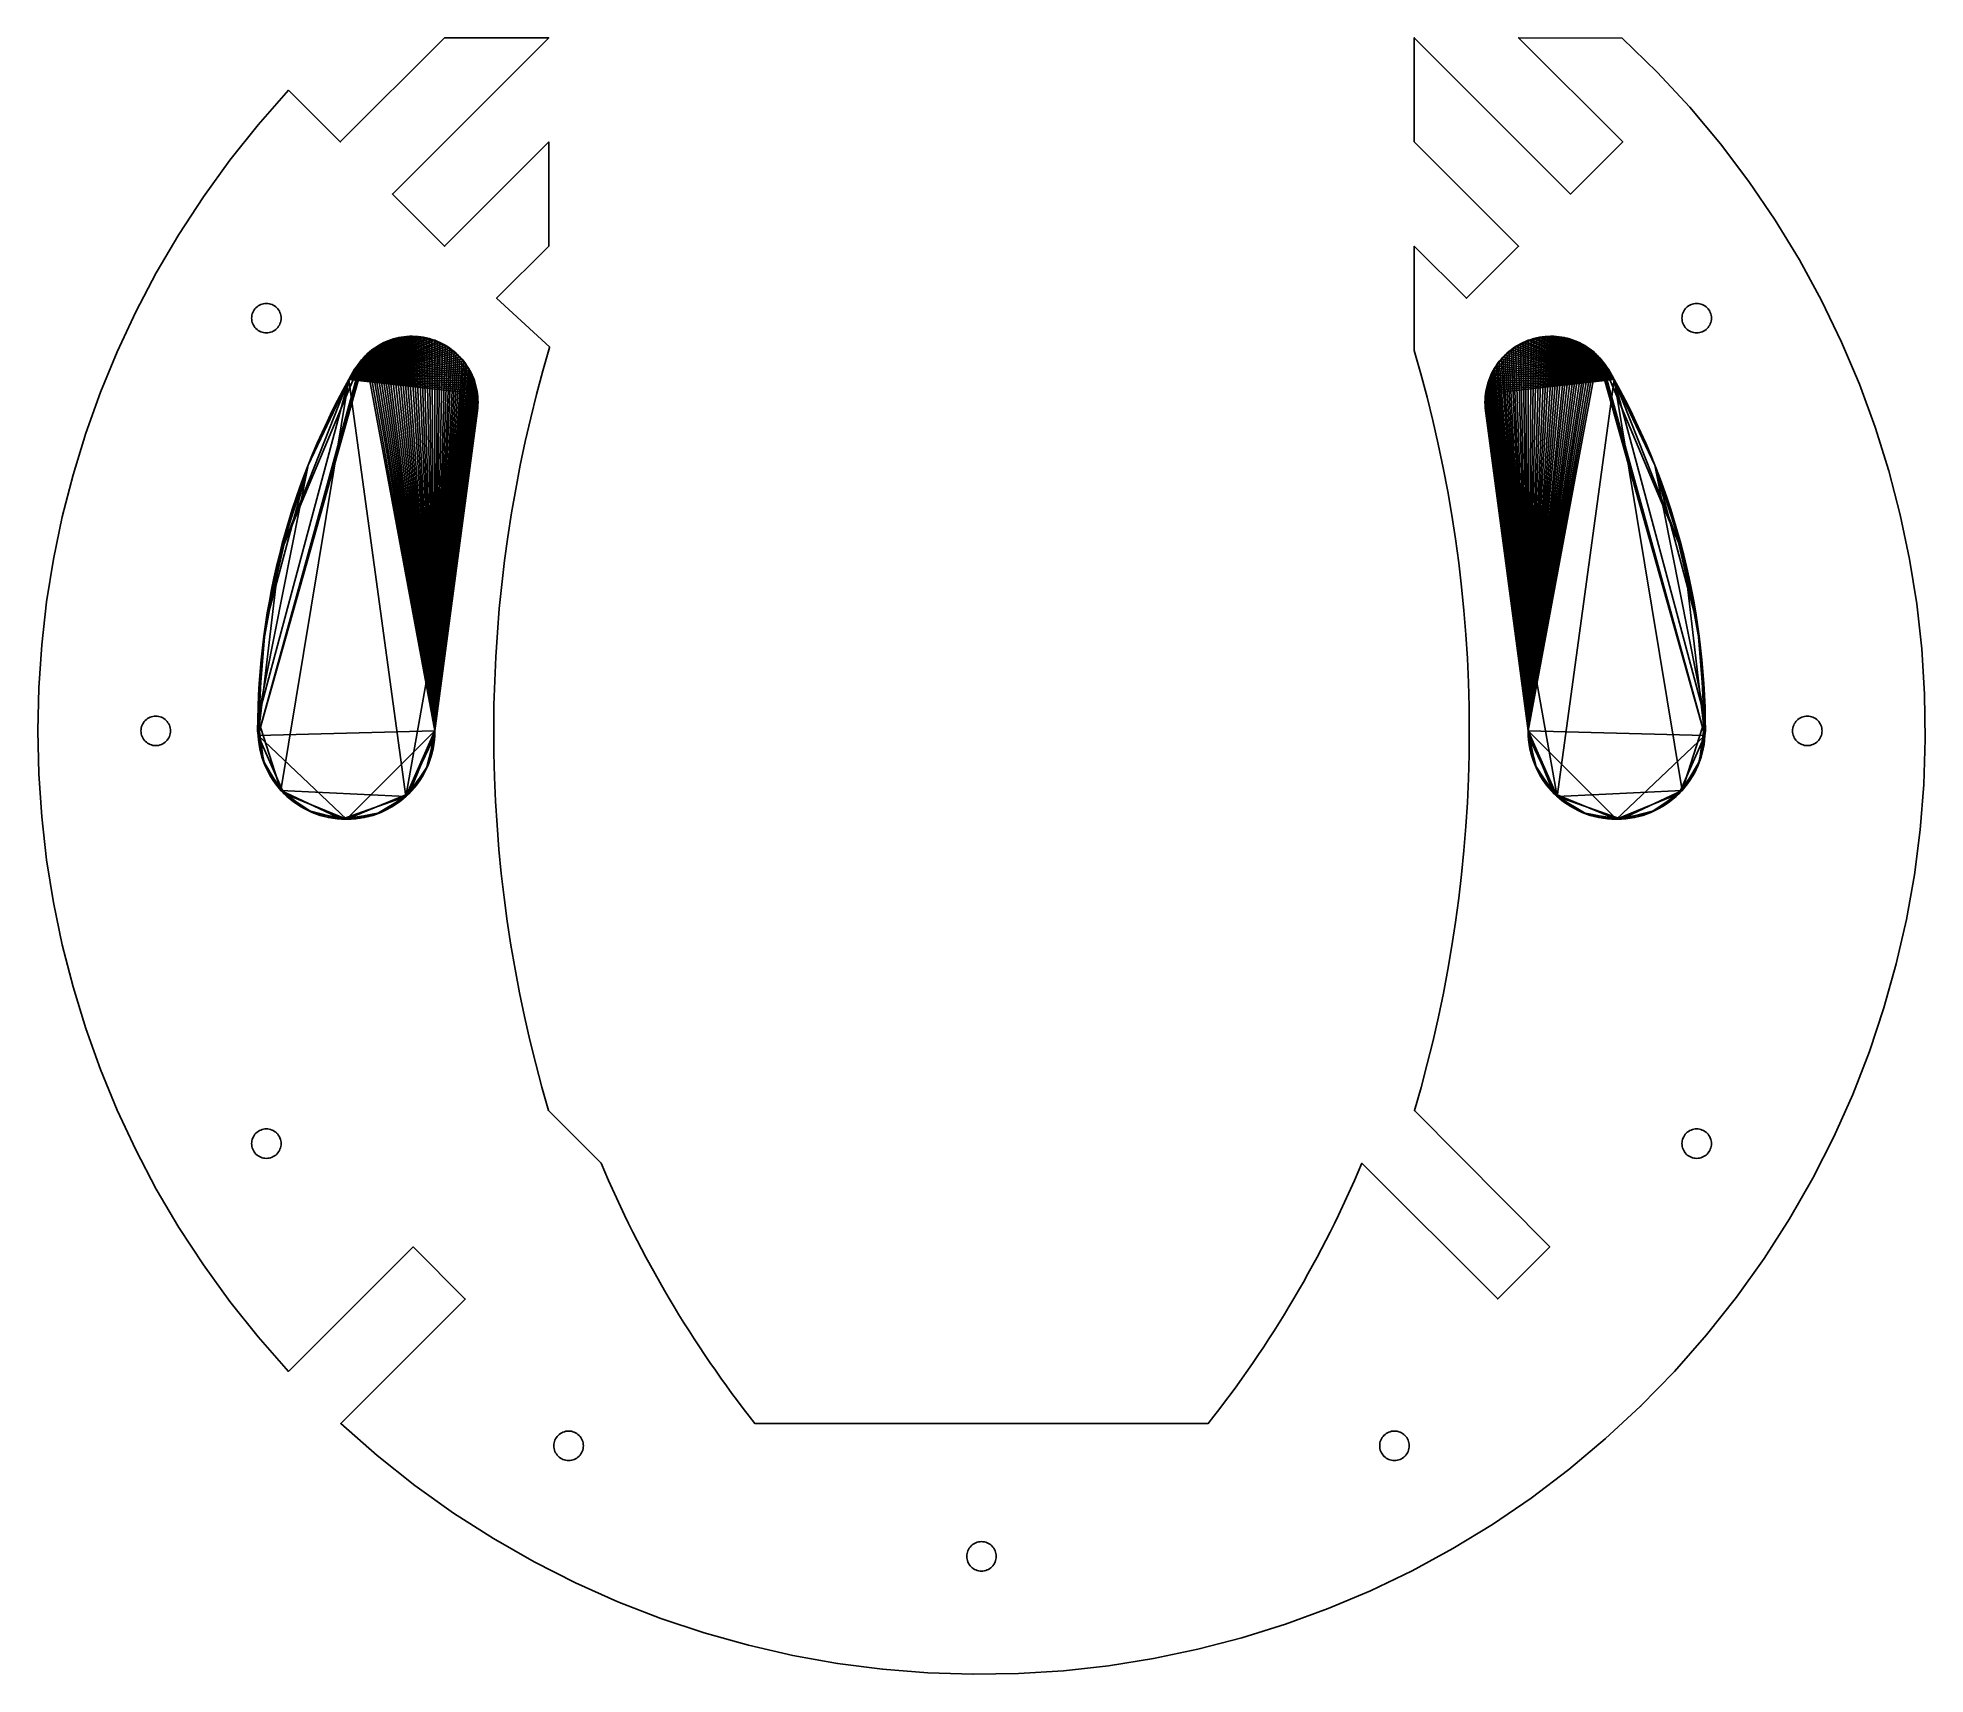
# Model space of a CAD drawing. Header units: metres. Extents: x 0 to 16, y 0 to 13.9.
import ezdxf

# ---------------------------------------------------------------- set-up
doc = ezdxf.new("R2010")
doc.units = ezdxf.units.M

msp = doc.modelspace()

# ---------------------------------------------------------------- linework, layer by layer
for points in [[(3.448, 13.8778, 0.625), (3.448, 13.8778), (2.56412, 12.9939), (2.56412, 12.9939, 0.625)], [(2.56412, 12.9939, 0.625), (2.56412, 12.9939), (3.448, 13.8778), (3.448, 13.8778, 0.625)], [(3.00606, 12.552, 0.625), (3.00606, 12.552), (4.33188, 13.8778), (4.33188, 13.8778, 0.625)], [(4.33188, 13.8778, 0.625), (4.33188, 13.8778), (3.00606, 12.552), (3.00606, 12.552, 0.625)], [(4.33188, 13.8778, 0.625), (4.33188, 13.8778), (3.448, 13.8778), (3.448, 13.8778, 0.625)], [(3.448, 13.8778, 0.625), (3.448, 13.8778), (4.33188, 13.8778), (4.33188, 13.8778, 0.625)], [(11.6681, 13.8778, 0.625), (11.6681, 13.8778), (11.6681, 12.9939), (11.6681, 12.9939, 0.625)], [(12.9939, 12.552, 0.625), (12.9939, 12.552), (11.6681, 13.8778), (11.6681, 13.8778, 0.625)], [(11.6681, 13.8778, 0.625), (11.6681, 13.8778), (12.9939, 12.552), (12.9939, 12.552, 0.625)], [(11.6681, 12.9939, 0.625), (11.6681, 12.9939), (11.6681, 13.8778), (11.6681, 13.8778, 0.625)], [(12.552, 13.8778, 0.625), (12.552, 13.8778), (13.4359, 12.9939), (13.4359, 12.9939, 0.625)], [(13.4317, 13.8733, 0.625), (13.4317, 13.8733), (12.552, 13.8778), (12.552, 13.8778, 0.625)], [(12.552, 13.8778, 0.625), (12.552, 13.8778), (13.4317, 13.8733), (13.4317, 13.8733, 0.625)], [(13.4359, 12.9939, 0.625), (13.4359, 12.9939), (12.552, 13.8778), (12.552, 13.8778, 0.625)], [(13.7269, 13.5862, 0.625), (13.7269, 13.5862), (13.4317, 13.8733), (13.4317, 13.8733, 0.625)], [(13.4317, 13.8733, 0.625), (13.4317, 13.8733), (13.7269, 13.5862), (13.7269, 13.5862, 0.625)], [(14.0042, 13.2877, 0.625), (14.0042, 13.2877), (13.7269, 13.5862), (13.7269, 13.5862, 0.625)], [(13.7269, 13.5862, 0.625), (13.7269, 13.5862), (14.0042, 13.2877), (14.0042, 13.2877, 0.625)], [(2.12662, 13.4318, 0.625), (2.12662, 13.4318), (1.8691, 13.1395), (1.8691, 13.1395, 0.625)], [(1.8691, 13.1395, 0.625), (1.8691, 13.1395), (2.12662, 13.4318), (2.12662, 13.4318, 0.625)], [(2.56412, 12.9939, 0.625), (2.56412, 12.9939), (2.12662, 13.4318), (2.12662, 13.4318, 0.625)], [(2.12662, 13.4318, 0.625), (2.12662, 13.4318), (2.56412, 12.9939), (2.56412, 12.9939, 0.625)], [(14.2636, 12.9785, 0.625), (14.2636, 12.9785), (14.0042, 13.2877), (14.0042, 13.2877, 0.625)], [(14.0042, 13.2877, 0.625), (14.0042, 13.2877), (14.2636, 12.9785), (14.2636, 12.9785, 0.625)], [(1.8691, 13.1395, 0.625), (1.8691, 13.1395), (1.62819, 12.8382), (1.62819, 12.8382, 0.625)], [(1.62819, 12.8382, 0.625), (1.62819, 12.8382), (1.8691, 13.1395), (1.8691, 13.1395, 0.625)], [(4.33188, 12.9939, 0.625), (4.33188, 12.9939), (3.448, 12.1101), (3.448, 12.1101, 0.625)], [(3.448, 12.1101, 0.625), (3.448, 12.1101), (4.33188, 12.9939), (4.33188, 12.9939, 0.625)], [(4.33188, 12.1101, 0.625), (4.33188, 12.1101), (4.33188, 12.9939), (4.33188, 12.9939, 0.625)], [(4.33188, 12.9939, 0.625), (4.33188, 12.9939), (4.33188, 12.1101), (4.33188, 12.1101, 0.625)], [(11.6681, 12.9939, 0.625), (11.6681, 12.9939), (12.552, 12.1101), (12.552, 12.1101, 0.625)], [(12.552, 12.1101, 0.625), (12.552, 12.1101), (11.6681, 12.9939), (11.6681, 12.9939, 0.625)], [(13.4359, 12.9939, 0.625), (13.4359, 12.9939), (12.9939, 12.552), (12.9939, 12.552, 0.625)], [(12.9939, 12.552, 0.625), (12.9939, 12.552), (13.4359, 12.9939), (13.4359, 12.9939, 0.625)], [(14.5051, 12.6593, 0.625), (14.5051, 12.6593), (14.2636, 12.9785), (14.2636, 12.9785, 0.625)], [(14.2636, 12.9785, 0.625), (14.2636, 12.9785), (14.5051, 12.6593), (14.5051, 12.6593, 0.625)], [(1.62819, 12.8382, 0.625), (1.62819, 12.8382), (1.40389, 12.5283), (1.40389, 12.5283, 0.625)], [(1.40389, 12.5283, 0.625), (1.40389, 12.5283), (1.62819, 12.8382), (1.62819, 12.8382, 0.625)], [(14.7286, 12.331, 0.625), (14.7286, 12.331), (14.5051, 12.6593), (14.5051, 12.6593, 0.625)], [(14.5051, 12.6593, 0.625), (14.5051, 12.6593), (14.7286, 12.331), (14.7286, 12.331, 0.625)], [(1.40389, 12.5283, 0.625), (1.40389, 12.5283), (1.19621, 12.2104), (1.19621, 12.2104, 0.625)], [(1.19621, 12.2104, 0.625), (1.19621, 12.2104), (1.40389, 12.5283), (1.40389, 12.5283, 0.625)], [(3.448, 12.1101, 0.625), (3.448, 12.1101), (3.00606, 12.552), (3.00606, 12.552, 0.625)], [(3.00606, 12.552, 0.625), (3.00606, 12.552), (3.448, 12.1101), (3.448, 12.1101, 0.625)], [(14.9341, 11.9941, 0.625), (14.9341, 11.9941), (14.7286, 12.331), (14.7286, 12.331, 0.625)], [(14.7286, 12.331, 0.625), (14.7286, 12.331), (14.9341, 11.9941), (14.9341, 11.9941, 0.625)], [(1.19621, 12.2104, 0.625), (1.19621, 12.2104), (1.00514, 11.8853), (1.00514, 11.8853, 0.625)], [(1.00514, 11.8853, 0.625), (1.00514, 11.8853), (1.19621, 12.2104), (1.19621, 12.2104, 0.625)], [(3.88994, 11.6681, 0.625), (3.88994, 11.6681), (4.33188, 12.1101), (4.33188, 12.1101, 0.625)], [(4.33188, 12.1101, 0.625), (4.33188, 12.1101), (3.88994, 11.6681), (3.88994, 11.6681, 0.625)], [(11.6681, 12.1101, 0.625), (11.6681, 12.1101), (11.6681, 11.2262), (11.6681, 11.2262, 0.625)], [(12.1101, 11.6681, 0.625), (12.1101, 11.6681), (11.6681, 12.1101), (11.6681, 12.1101, 0.625)], [(11.6681, 12.1101, 0.625), (11.6681, 12.1101), (12.1101, 11.6681), (12.1101, 11.6681, 0.625)], [(11.6681, 11.2262, 0.625), (11.6681, 11.2262), (11.6681, 12.1101), (11.6681, 12.1101, 0.625)], [(12.552, 12.1101, 0.625), (12.552, 12.1101), (12.1101, 11.6681), (12.1101, 11.6681, 0.625)], [(12.1101, 11.6681, 0.625), (12.1101, 11.6681), (12.552, 12.1101), (12.552, 12.1101, 0.625)], [(1.00514, 11.8853, 0.625), (1.00514, 11.8853), (0.830686, 11.5534), (0.830686, 11.5534, 0.625)], [(0.830686, 11.5534, 0.625), (0.830686, 11.5534), (1.00514, 11.8853), (1.00514, 11.8853, 0.625)], [(15.1216, 11.6493, 0.625), (15.1216, 11.6493), (14.9341, 11.9941), (14.9341, 11.9941, 0.625)], [(14.9341, 11.9941, 0.625), (14.9341, 11.9941), (15.1216, 11.6493), (15.1216, 11.6493, 0.625)], [(0.830686, 11.5534, 0.625), (0.830686, 11.5534), (0.672848, 11.2155), (0.672848, 11.2155, 0.625)], [(0.672848, 11.2155, 0.625), (0.672848, 11.2155), (0.830686, 11.5534), (0.830686, 11.5534, 0.625)], [(1.81342, 11.5123, 0.625), (1.81342, 11.5123), (1.81522, 11.5244), (1.81522, 11.5244, 0.625)], [(1.81522, 11.5244, 0.625), (1.81522, 11.5244), (1.8182, 11.5363), (1.8182, 11.5363, 0.625)], [(1.8182, 11.5363, 0.625), (1.8182, 11.5363), (1.82234, 11.5478), (1.82234, 11.5478, 0.625)], [(1.82234, 11.5478, 0.625), (1.82234, 11.5478), (1.82758, 11.5589), (1.82758, 11.5589, 0.625)], [(1.82758, 11.5589, 0.625), (1.82758, 11.5589), (1.83389, 11.5694), (1.83389, 11.5694, 0.625)], [(1.83389, 11.5694, 0.625), (1.83389, 11.5694), (1.8412, 11.5793), (1.8412, 11.5793, 0.625)], [(1.8412, 11.5793, 0.625), (1.8412, 11.5793), (1.84943, 11.5884), (1.84943, 11.5884, 0.625)], [(1.84943, 11.5884, 0.625), (1.84943, 11.5884), (1.85852, 11.5966), (1.85852, 11.5966, 0.625)], [(1.85852, 11.5966, 0.625), (1.85852, 11.5966), (1.86838, 11.6039), (1.86838, 11.6039, 0.625)], [(1.86838, 11.6039, 0.625), (1.86838, 11.6039), (1.8789, 11.6102), (1.8789, 11.6102, 0.625)], [(1.8789, 11.6102, 0.625), (1.8789, 11.6102), (1.88999, 11.6155), (1.88999, 11.6155, 0.625)], [(1.88999, 11.6155, 0.625), (1.88999, 11.6155), (1.90154, 11.6196), (1.90154, 11.6196, 0.625)], [(1.90154, 11.6196, 0.625), (1.90154, 11.6196), (1.91344, 11.6226), (1.91344, 11.6226, 0.625)], [(1.91344, 11.6226, 0.625), (1.91344, 11.6226), (1.92557, 11.6244), (1.92557, 11.6244, 0.625)], [(1.92557, 11.6244, 0.625), (1.92557, 11.6244), (1.93782, 11.625), (1.93782, 11.625, 0.625)], [(1.93782, 11.625, 0.625), (1.93782, 11.625), (1.95007, 11.6244), (1.95007, 11.6244, 0.625)], [(1.95007, 11.6244, 0.625), (1.95007, 11.6244), (1.96221, 11.6226), (1.96221, 11.6226, 0.625)], [(1.96221, 11.6226, 0.625), (1.96221, 11.6226), (1.97411, 11.6196), (1.97411, 11.6196, 0.625)], [(1.97411, 11.6196, 0.625), (1.97411, 11.6196), (1.98566, 11.6155), (1.98566, 11.6155, 0.625)], [(1.98566, 11.6155, 0.625), (1.98566, 11.6155), (1.99675, 11.6102), (1.99675, 11.6102, 0.625)], [(1.99675, 11.6102, 0.625), (1.99675, 11.6102), (2.00727, 11.6039), (2.00727, 11.6039, 0.625)], [(2.00727, 11.6039, 0.625), (2.00727, 11.6039), (2.01712, 11.5966), (2.01712, 11.5966, 0.625)], [(2.01712, 11.5966, 0.625), (2.01712, 11.5966), (2.02621, 11.5884), (2.02621, 11.5884, 0.625)], [(2.02621, 11.5884, 0.625), (2.02621, 11.5884), (2.01712, 11.5966), (2.01712, 11.5966, 0.625)], [(2.01712, 11.5966), (2.02621, 11.5884), (2.02621, 11.5884, 0.625), (2.01712, 11.5966, 0.625)], [(2.02621, 11.5884, 0.625), (2.02621, 11.5884), (2.03445, 11.5793), (2.03445, 11.5793, 0.625)], [(2.03445, 11.5793, 0.625), (2.03445, 11.5793), (2.02621, 11.5884), (2.02621, 11.5884, 0.625)], [(2.02621, 11.5884), (2.03445, 11.5793), (2.03445, 11.5793, 0.625), (2.02621, 11.5884, 0.625)], [(2.03445, 11.5793, 0.625), (2.03445, 11.5793), (2.04176, 11.5694), (2.04176, 11.5694, 0.625)], [(2.04176, 11.5694, 0.625), (2.04176, 11.5694), (2.03445, 11.5793), (2.03445, 11.5793, 0.625)], [(2.03445, 11.5793), (2.04176, 11.5694), (2.04176, 11.5694, 0.625), (2.03445, 11.5793, 0.625)], [(2.04176, 11.5694, 0.625), (2.04176, 11.5694), (2.04806, 11.5589), (2.04806, 11.5589, 0.625)], [(2.04806, 11.5589, 0.625), (2.04806, 11.5589), (2.04176, 11.5694), (2.04176, 11.5694, 0.625)], [(2.04176, 11.5694), (2.04806, 11.5589), (2.04806, 11.5589, 0.625), (2.04176, 11.5694, 0.625)], [(2.04806, 11.5589, 0.625), (2.04806, 11.5589), (2.05331, 11.5478), (2.05331, 11.5478, 0.625)], [(2.05331, 11.5478, 0.625), (2.05331, 11.5478), (2.04806, 11.5589), (2.04806, 11.5589, 0.625)], [(2.04806, 11.5589), (2.05331, 11.5478), (2.05331, 11.5478, 0.625), (2.04806, 11.5589, 0.625)], [(2.05331, 11.5478, 0.625), (2.05331, 11.5478), (2.05744, 11.5363), (2.05744, 11.5363, 0.625)], [(2.05744, 11.5363, 0.625), (2.05744, 11.5363), (2.05331, 11.5478), (2.05331, 11.5478, 0.625)], [(2.05331, 11.5478), (2.05744, 11.5363), (2.05744, 11.5363, 0.625), (2.05331, 11.5478, 0.625)], [(2.05744, 11.5363, 0.625), (2.05744, 11.5363), (2.06042, 11.5244), (2.06042, 11.5244, 0.625)], [(2.06042, 11.5244, 0.625), (2.06042, 11.5244), (2.05744, 11.5363), (2.05744, 11.5363, 0.625)], [(2.05744, 11.5363), (2.06042, 11.5244), (2.06042, 11.5244, 0.625), (2.05744, 11.5363, 0.625)], [(2.06042, 11.5244, 0.625), (2.06042, 11.5244), (2.06222, 11.5123), (2.06222, 11.5123, 0.625)], [(2.06222, 11.5123, 0.625), (2.06222, 11.5123), (2.06042, 11.5244), (2.06042, 11.5244, 0.625)], [(2.06042, 11.5244), (2.06222, 11.5123), (2.06222, 11.5123, 0.625), (2.06042, 11.5244, 0.625)], [(4.33971, 11.2525, 0.625), (4.33971, 11.2525), (3.88994, 11.6681), (3.88994, 11.6681, 0.625)], [(3.88994, 11.6681, 0.625), (3.88994, 11.6681), (4.33971, 11.2525), (4.33971, 11.2525, 0.625)], [(13.9378, 11.5123, 0.625), (13.9378, 11.5123), (13.9396, 11.5244), (13.9396, 11.5244, 0.625)], [(13.9396, 11.5244), (13.9378, 11.5123), (13.9378, 11.5123, 0.625), (13.9396, 11.5244, 0.625)], [(13.9396, 11.5244, 0.625), (13.9396, 11.5244), (13.9426, 11.5363), (13.9426, 11.5363, 0.625)], [(13.9426, 11.5363), (13.9396, 11.5244), (13.9396, 11.5244, 0.625), (13.9426, 11.5363, 0.625)], [(13.9426, 11.5363, 0.625), (13.9426, 11.5363), (13.9467, 11.5478), (13.9467, 11.5478, 0.625)], [(13.9467, 11.5478), (13.9426, 11.5363), (13.9426, 11.5363, 0.625), (13.9467, 11.5478, 0.625)], [(13.9467, 11.5478, 0.625), (13.9467, 11.5478), (13.9519, 11.5589), (13.9519, 11.5589, 0.625)], [(13.9519, 11.5589), (13.9467, 11.5478), (13.9467, 11.5478, 0.625), (13.9519, 11.5589, 0.625)], [(13.9519, 11.5589, 0.625), (13.9519, 11.5589), (13.9582, 11.5694), (13.9582, 11.5694, 0.625)], [(13.9582, 11.5694), (13.9519, 11.5589), (13.9519, 11.5589, 0.625), (13.9582, 11.5694, 0.625)], [(13.9582, 11.5694, 0.625), (13.9582, 11.5694), (13.9656, 11.5793), (13.9656, 11.5793, 0.625)], [(13.9656, 11.5793), (13.9582, 11.5694), (13.9582, 11.5694, 0.625), (13.9656, 11.5793, 0.625)], [(13.9656, 11.5793, 0.625), (13.9656, 11.5793), (13.9738, 11.5884), (13.9738, 11.5884, 0.625)], [(13.9738, 11.5884), (13.9656, 11.5793), (13.9656, 11.5793, 0.625), (13.9738, 11.5884, 0.625)], [(13.9738, 11.5884, 0.625), (13.9738, 11.5884), (13.9829, 11.5966), (13.9829, 11.5966, 0.625)], [(13.9829, 11.5966), (13.9738, 11.5884), (13.9738, 11.5884, 0.625), (13.9829, 11.5966, 0.625)], [(13.9829, 11.5966, 0.625), (13.9829, 11.5966), (13.9927, 11.6039), (13.9927, 11.6039, 0.625)], [(13.9927, 11.6039), (13.9829, 11.5966), (13.9829, 11.5966, 0.625), (13.9927, 11.6039, 0.625)], [(13.9927, 11.6039, 0.625), (13.9927, 11.6039), (14.0033, 11.6102), (14.0033, 11.6102, 0.625)], [(14.0033, 11.6102), (13.9927, 11.6039), (13.9927, 11.6039, 0.625), (14.0033, 11.6102, 0.625)], [(14.0033, 11.6102, 0.625), (14.0033, 11.6102), (14.0143, 11.6155), (14.0143, 11.6155, 0.625)], [(14.0143, 11.6155), (14.0033, 11.6102), (14.0033, 11.6102, 0.625), (14.0143, 11.6155, 0.625)], [(14.0143, 11.6155, 0.625), (14.0143, 11.6155), (14.0259, 11.6196), (14.0259, 11.6196, 0.625)], [(14.0259, 11.6196), (14.0143, 11.6155), (14.0143, 11.6155, 0.625), (14.0259, 11.6196, 0.625)], [(14.0259, 11.6196, 0.625), (14.0259, 11.6196), (14.0378, 11.6226), (14.0378, 11.6226, 0.625)], [(14.0378, 11.6226), (14.0259, 11.6196), (14.0259, 11.6196, 0.625), (14.0378, 11.6226, 0.625)], [(14.0378, 11.6226, 0.625), (14.0378, 11.6226), (14.0499, 11.6244), (14.0499, 11.6244, 0.625)], [(14.0499, 11.6244), (14.0378, 11.6226), (14.0378, 11.6226, 0.625), (14.0499, 11.6244, 0.625)], [(14.0499, 11.6244, 0.625), (14.0499, 11.6244), (14.0622, 11.625), (14.0622, 11.625, 0.625)], [(14.0622, 11.625), (14.0499, 11.6244), (14.0499, 11.6244, 0.625), (14.0622, 11.625, 0.625)], [(14.0622, 11.625, 0.625), (14.0622, 11.625), (14.0744, 11.6244), (14.0744, 11.6244, 0.625)], [(14.0744, 11.6244), (14.0622, 11.625), (14.0622, 11.625, 0.625), (14.0744, 11.6244, 0.625)], [(14.0744, 11.6244, 0.625), (14.0744, 11.6244), (14.0866, 11.6226), (14.0866, 11.6226, 0.625)], [(14.0866, 11.6226), (14.0744, 11.6244), (14.0744, 11.6244, 0.625), (14.0866, 11.6226, 0.625)], [(14.0866, 11.6226, 0.625), (14.0866, 11.6226), (14.0985, 11.6196), (14.0985, 11.6196, 0.625)], [(14.0985, 11.6196), (14.0866, 11.6226), (14.0866, 11.6226, 0.625), (14.0985, 11.6196, 0.625)], [(14.0985, 11.6196, 0.625), (14.0985, 11.6196), (14.11, 11.6155), (14.11, 11.6155, 0.625)], [(14.11, 11.6155), (14.0985, 11.6196), (14.0985, 11.6196, 0.625), (14.11, 11.6155, 0.625)], [(14.11, 11.6155, 0.625), (14.11, 11.6155), (14.1211, 11.6102), (14.1211, 11.6102, 0.625)], [(14.1211, 11.6102), (14.11, 11.6155), (14.11, 11.6155, 0.625), (14.1211, 11.6102, 0.625)], [(14.1211, 11.6102, 0.625), (14.1211, 11.6102), (14.1316, 11.6039), (14.1316, 11.6039, 0.625)], [(14.1316, 11.6039), (14.1211, 11.6102), (14.1211, 11.6102, 0.625), (14.1316, 11.6039, 0.625)], [(14.1316, 11.6039, 0.625), (14.1316, 11.6039), (14.1415, 11.5966), (14.1415, 11.5966, 0.625)], [(14.1415, 11.5966), (14.1316, 11.6039), (14.1316, 11.6039, 0.625), (14.1415, 11.5966, 0.625)], [(14.1415, 11.5966, 0.625), (14.1415, 11.5966), (14.1506, 11.5884), (14.1506, 11.5884, 0.625)], [(14.1506, 11.5884), (14.1415, 11.5966), (14.1415, 11.5966, 0.625), (14.1506, 11.5884, 0.625)], [(14.1506, 11.5884, 0.625), (14.1506, 11.5884), (14.1588, 11.5793), (14.1588, 11.5793, 0.625)], [(14.1588, 11.5793), (14.1506, 11.5884), (14.1506, 11.5884, 0.625), (14.1588, 11.5793, 0.625)], [(14.1588, 11.5793, 0.625), (14.1588, 11.5793), (14.1661, 11.5694), (14.1661, 11.5694, 0.625)], [(14.1661, 11.5694), (14.1588, 11.5793), (14.1588, 11.5793, 0.625), (14.1661, 11.5694, 0.625)], [(14.1661, 11.5694, 0.625), (14.1661, 11.5694), (14.1724, 11.5589), (14.1724, 11.5589, 0.625)], [(14.1724, 11.5589), (14.1661, 11.5694), (14.1661, 11.5694, 0.625), (14.1724, 11.5589, 0.625)], [(14.1724, 11.5589, 0.625), (14.1724, 11.5589), (14.1777, 11.5478), (14.1777, 11.5478, 0.625)], [(14.1777, 11.5478), (14.1724, 11.5589), (14.1724, 11.5589, 0.625), (14.1777, 11.5478, 0.625)], [(14.1777, 11.5478, 0.625), (14.1777, 11.5478), (14.1818, 11.5363), (14.1818, 11.5363, 0.625)], [(14.1818, 11.5363), (14.1777, 11.5478), (14.1777, 11.5478, 0.625), (14.1818, 11.5363, 0.625)], [(14.1818, 11.5363, 0.625), (14.1818, 11.5363), (14.1848, 11.5244), (14.1848, 11.5244, 0.625)], [(14.1848, 11.5244), (14.1818, 11.5363), (14.1818, 11.5363, 0.625), (14.1848, 11.5244, 0.625)], [(14.1848, 11.5244, 0.625), (14.1848, 11.5244), (14.1866, 11.5123), (14.1866, 11.5123, 0.625)], [(14.1866, 11.5123), (14.1848, 11.5244), (14.1848, 11.5244, 0.625), (14.1866, 11.5123, 0.625)], [(14.1848, 11.5244, 0.625), (14.1848, 11.5244), (14.1866, 11.5123), (14.1866, 11.5123, 0.625)], [(14.1866, 11.5123), (14.1848, 11.5244), (14.1848, 11.5244, 0.625), (14.1866, 11.5123, 0.625)], [(15.2911, 11.2975, 0.625), (15.2911, 11.2975), (15.1216, 11.6493), (15.1216, 11.6493, 0.625)], [(15.1216, 11.6493, 0.625), (15.1216, 11.6493), (15.2911, 11.2975), (15.2911, 11.2975, 0.625)], [(1.81282, 11.5, 0.625), (1.81282, 11.5), (1.81342, 11.5123), (1.81342, 11.5123, 0.625)], [(1.81342, 11.4877, 0.625), (1.81342, 11.4877), (1.81282, 11.5), (1.81282, 11.5, 0.625)], [(1.81522, 11.4756, 0.625), (1.81522, 11.4756), (1.81342, 11.4877), (1.81342, 11.4877, 0.625)], [(1.8182, 11.4637, 0.625), (1.8182, 11.4637), (1.81522, 11.4756), (1.81522, 11.4756, 0.625)], [(1.82234, 11.4522, 0.625), (1.82234, 11.4522), (1.8182, 11.4637), (1.8182, 11.4637, 0.625)], [(1.82758, 11.4411, 0.625), (1.82758, 11.4411), (1.82234, 11.4522), (1.82234, 11.4522, 0.625)], [(1.83389, 11.4306, 0.625), (1.83389, 11.4306), (1.82758, 11.4411), (1.82758, 11.4411, 0.625)], [(1.8412, 11.4207, 0.625), (1.8412, 11.4207), (1.83389, 11.4306), (1.83389, 11.4306, 0.625)], [(1.84943, 11.4116, 0.625), (1.84943, 11.4116), (1.8412, 11.4207), (1.8412, 11.4207, 0.625)], [(1.85852, 11.4034, 0.625), (1.85852, 11.4034), (1.84943, 11.4116), (1.84943, 11.4116, 0.625)], [(1.86838, 11.3961, 0.625), (1.86838, 11.3961), (1.85852, 11.4034), (1.85852, 11.4034, 0.625)], [(1.85852, 11.4034, 0.625), (1.85852, 11.4034), (1.86838, 11.3961), (1.86838, 11.3961, 0.625)], [(1.86838, 11.3961), (1.85852, 11.4034), (1.85852, 11.4034, 0.625), (1.86838, 11.3961, 0.625)], [(1.8789, 11.3898, 0.625), (1.8789, 11.3898), (1.86838, 11.3961), (1.86838, 11.3961, 0.625)], [(1.86838, 11.3961, 0.625), (1.86838, 11.3961), (1.8789, 11.3898), (1.8789, 11.3898, 0.625)], [(1.8789, 11.3898), (1.86838, 11.3961), (1.86838, 11.3961, 0.625), (1.8789, 11.3898, 0.625)], [(1.88999, 11.3845, 0.625), (1.88999, 11.3845), (1.8789, 11.3898), (1.8789, 11.3898, 0.625)], [(1.8789, 11.3898, 0.625), (1.8789, 11.3898), (1.88999, 11.3845), (1.88999, 11.3845, 0.625)], [(1.88999, 11.3845), (1.8789, 11.3898), (1.8789, 11.3898, 0.625), (1.88999, 11.3845, 0.625)], [(1.90154, 11.3804, 0.625), (1.90154, 11.3804), (1.88999, 11.3845), (1.88999, 11.3845, 0.625)], [(1.88999, 11.3845, 0.625), (1.88999, 11.3845), (1.90154, 11.3804), (1.90154, 11.3804, 0.625)], [(1.90154, 11.3804), (1.88999, 11.3845), (1.88999, 11.3845, 0.625), (1.90154, 11.3804, 0.625)], [(1.91344, 11.3774, 0.625), (1.91344, 11.3774), (1.90154, 11.3804), (1.90154, 11.3804, 0.625)], [(1.90154, 11.3804, 0.625), (1.90154, 11.3804), (1.91344, 11.3774), (1.91344, 11.3774, 0.625)], [(1.91344, 11.3774), (1.90154, 11.3804), (1.90154, 11.3804, 0.625), (1.91344, 11.3774, 0.625)], [(1.92557, 11.3756, 0.625), (1.92557, 11.3756), (1.91344, 11.3774), (1.91344, 11.3774, 0.625)], [(1.91344, 11.3774, 0.625), (1.91344, 11.3774), (1.92557, 11.3756), (1.92557, 11.3756, 0.625)], [(1.92557, 11.3756), (1.91344, 11.3774), (1.91344, 11.3774, 0.625), (1.92557, 11.3756, 0.625)], [(1.93782, 11.375, 0.625), (1.93782, 11.375), (1.92557, 11.3756), (1.92557, 11.3756, 0.625)], [(1.92557, 11.3756, 0.625), (1.92557, 11.3756), (1.93782, 11.375), (1.93782, 11.375, 0.625)], [(1.93782, 11.375), (1.92557, 11.3756), (1.92557, 11.3756, 0.625), (1.93782, 11.375, 0.625)], [(1.95007, 11.3756, 0.625), (1.95007, 11.3756), (1.93782, 11.375), (1.93782, 11.375, 0.625)], [(1.93782, 11.375, 0.625), (1.93782, 11.375), (1.95007, 11.3756), (1.95007, 11.3756, 0.625)], [(1.95007, 11.3756), (1.93782, 11.375), (1.93782, 11.375, 0.625), (1.95007, 11.3756, 0.625)], [(1.96221, 11.3774, 0.625), (1.96221, 11.3774), (1.95007, 11.3756), (1.95007, 11.3756, 0.625)], [(1.95007, 11.3756, 0.625), (1.95007, 11.3756), (1.96221, 11.3774), (1.96221, 11.3774, 0.625)], [(1.96221, 11.3774), (1.95007, 11.3756), (1.95007, 11.3756, 0.625), (1.96221, 11.3774, 0.625)], [(1.97411, 11.3804, 0.625), (1.97411, 11.3804), (1.96221, 11.3774), (1.96221, 11.3774, 0.625)], [(1.96221, 11.3774, 0.625), (1.96221, 11.3774), (1.97411, 11.3804), (1.97411, 11.3804, 0.625)], [(1.97411, 11.3804), (1.96221, 11.3774), (1.96221, 11.3774, 0.625), (1.97411, 11.3804, 0.625)], [(1.98566, 11.3845, 0.625), (1.98566, 11.3845), (1.97411, 11.3804), (1.97411, 11.3804, 0.625)], [(1.97411, 11.3804, 0.625), (1.97411, 11.3804), (1.98566, 11.3845), (1.98566, 11.3845, 0.625)], [(1.98566, 11.3845), (1.97411, 11.3804), (1.97411, 11.3804, 0.625), (1.98566, 11.3845, 0.625)], [(1.99675, 11.3898, 0.625), (1.99675, 11.3898), (1.98566, 11.3845), (1.98566, 11.3845, 0.625)], [(1.98566, 11.3845, 0.625), (1.98566, 11.3845), (1.99675, 11.3898), (1.99675, 11.3898, 0.625)], [(1.99675, 11.3898), (1.98566, 11.3845), (1.98566, 11.3845, 0.625), (1.99675, 11.3898, 0.625)], [(2.00727, 11.3961, 0.625), (2.00727, 11.3961), (1.99675, 11.3898), (1.99675, 11.3898, 0.625)], [(1.99675, 11.3898, 0.625), (1.99675, 11.3898), (2.00727, 11.3961), (2.00727, 11.3961, 0.625)], [(2.00727, 11.3961), (1.99675, 11.3898), (1.99675, 11.3898, 0.625), (2.00727, 11.3961, 0.625)], [(2.01712, 11.4034, 0.625), (2.01712, 11.4034), (2.00727, 11.3961), (2.00727, 11.3961, 0.625)], [(2.00727, 11.3961, 0.625), (2.00727, 11.3961), (2.01712, 11.4034), (2.01712, 11.4034, 0.625)], [(2.01712, 11.4034), (2.00727, 11.3961), (2.00727, 11.3961, 0.625), (2.01712, 11.4034, 0.625)], [(2.02621, 11.4116, 0.625), (2.02621, 11.4116), (2.01712, 11.4034), (2.01712, 11.4034, 0.625)], [(2.01712, 11.4034, 0.625), (2.01712, 11.4034), (2.02621, 11.4116), (2.02621, 11.4116, 0.625)], [(2.02621, 11.4116), (2.01712, 11.4034), (2.01712, 11.4034, 0.625), (2.02621, 11.4116, 0.625)], [(2.03445, 11.4207, 0.625), (2.03445, 11.4207), (2.02621, 11.4116), (2.02621, 11.4116, 0.625)], [(2.02621, 11.4116, 0.625), (2.02621, 11.4116), (2.03445, 11.4207), (2.03445, 11.4207, 0.625)], [(2.03445, 11.4207), (2.02621, 11.4116), (2.02621, 11.4116, 0.625), (2.03445, 11.4207, 0.625)], [(2.04176, 11.4306, 0.625), (2.04176, 11.4306), (2.03445, 11.4207), (2.03445, 11.4207, 0.625)], [(2.03445, 11.4207, 0.625), (2.03445, 11.4207), (2.04176, 11.4306), (2.04176, 11.4306, 0.625)], [(2.04176, 11.4306), (2.03445, 11.4207), (2.03445, 11.4207, 0.625), (2.04176, 11.4306, 0.625)], [(2.04806, 11.4411, 0.625), (2.04806, 11.4411), (2.04176, 11.4306), (2.04176, 11.4306, 0.625)], [(2.04176, 11.4306, 0.625), (2.04176, 11.4306), (2.04806, 11.4411), (2.04806, 11.4411, 0.625)], [(2.04806, 11.4411), (2.04176, 11.4306), (2.04176, 11.4306, 0.625), (2.04806, 11.4411, 0.625)], [(2.05331, 11.4522, 0.625), (2.05331, 11.4522), (2.04806, 11.4411), (2.04806, 11.4411, 0.625)], [(2.04806, 11.4411, 0.625), (2.04806, 11.4411), (2.05331, 11.4522), (2.05331, 11.4522, 0.625)], [(2.05331, 11.4522), (2.04806, 11.4411), (2.04806, 11.4411, 0.625), (2.05331, 11.4522, 0.625)], [(2.05744, 11.4637, 0.625), (2.05744, 11.4637), (2.05331, 11.4522), (2.05331, 11.4522, 0.625)], [(2.05331, 11.4522, 0.625), (2.05331, 11.4522), (2.05744, 11.4637), (2.05744, 11.4637, 0.625)], [(2.05744, 11.4637), (2.05331, 11.4522), (2.05331, 11.4522, 0.625), (2.05744, 11.4637, 0.625)], [(2.06042, 11.4756, 0.625), (2.06042, 11.4756), (2.05744, 11.4637), (2.05744, 11.4637, 0.625)], [(2.05744, 11.4637, 0.625), (2.05744, 11.4637), (2.06042, 11.4756), (2.06042, 11.4756, 0.625)], [(2.06042, 11.4756), (2.05744, 11.4637), (2.05744, 11.4637, 0.625), (2.06042, 11.4756, 0.625)], [(2.06222, 11.4877, 0.625), (2.06222, 11.4877), (2.06042, 11.4756), (2.06042, 11.4756, 0.625)], [(2.06042, 11.4756, 0.625), (2.06042, 11.4756), (2.06222, 11.4877), (2.06222, 11.4877, 0.625)], [(2.06222, 11.4877), (2.06042, 11.4756), (2.06042, 11.4756, 0.625), (2.06222, 11.4877, 0.625)], [(2.06222, 11.5123, 0.625), (2.06222, 11.5123), (2.06282, 11.5), (2.06282, 11.5, 0.625)], [(2.06282, 11.5, 0.625), (2.06282, 11.5), (2.06222, 11.5123), (2.06222, 11.5123, 0.625)], [(2.06222, 11.5123), (2.06282, 11.5), (2.06282, 11.5, 0.625), (2.06222, 11.5123, 0.625)], [(2.06282, 11.5, 0.625), (2.06282, 11.5), (2.06222, 11.4877), (2.06222, 11.4877, 0.625)], [(2.06222, 11.4877, 0.625), (2.06222, 11.4877), (2.06282, 11.5), (2.06282, 11.5, 0.625)], [(2.06282, 11.5), (2.06222, 11.4877), (2.06222, 11.4877, 0.625), (2.06282, 11.5, 0.625)], [(13.9372, 11.5, 0.625), (13.9372, 11.5), (13.9378, 11.5123), (13.9378, 11.5123, 0.625)], [(13.9378, 11.5123), (13.9372, 11.5), (13.9372, 11.5, 0.625), (13.9378, 11.5123, 0.625)], [(13.9378, 11.4877, 0.625), (13.9378, 11.4877), (13.9372, 11.5), (13.9372, 11.5, 0.625)], [(13.9372, 11.5), (13.9378, 11.4877), (13.9378, 11.4877, 0.625), (13.9372, 11.5, 0.625)], [(13.9396, 11.4756, 0.625), (13.9396, 11.4756), (13.9378, 11.4877), (13.9378, 11.4877, 0.625)], [(13.9378, 11.4877), (13.9396, 11.4756), (13.9396, 11.4756, 0.625), (13.9378, 11.4877, 0.625)], [(13.9426, 11.4637, 0.625), (13.9426, 11.4637), (13.9396, 11.4756), (13.9396, 11.4756, 0.625)], [(13.9396, 11.4756), (13.9426, 11.4637), (13.9426, 11.4637, 0.625), (13.9396, 11.4756, 0.625)], [(13.9426, 11.4637, 0.625), (13.9426, 11.4637), (13.9396, 11.4756), (13.9396, 11.4756, 0.625)], [(13.9396, 11.4756), (13.9426, 11.4637), (13.9426, 11.4637, 0.625), (13.9396, 11.4756, 0.625)], [(13.9467, 11.4522, 0.625), (13.9467, 11.4522), (13.9426, 11.4637), (13.9426, 11.4637, 0.625)], [(13.9426, 11.4637), (13.9467, 11.4522), (13.9467, 11.4522, 0.625), (13.9426, 11.4637, 0.625)], [(13.9467, 11.4522, 0.625), (13.9467, 11.4522), (13.9426, 11.4637), (13.9426, 11.4637, 0.625)], [(13.9426, 11.4637), (13.9467, 11.4522), (13.9467, 11.4522, 0.625), (13.9426, 11.4637, 0.625)], [(13.9519, 11.4411, 0.625), (13.9519, 11.4411), (13.9467, 11.4522), (13.9467, 11.4522, 0.625)], [(13.9467, 11.4522), (13.9519, 11.4411), (13.9519, 11.4411, 0.625), (13.9467, 11.4522, 0.625)], [(13.9519, 11.4411, 0.625), (13.9519, 11.4411), (13.9467, 11.4522), (13.9467, 11.4522, 0.625)], [(13.9467, 11.4522), (13.9519, 11.4411), (13.9519, 11.4411, 0.625), (13.9467, 11.4522, 0.625)], [(13.9582, 11.4306, 0.625), (13.9582, 11.4306), (13.9519, 11.4411), (13.9519, 11.4411, 0.625)], [(13.9519, 11.4411), (13.9582, 11.4306), (13.9582, 11.4306, 0.625), (13.9519, 11.4411, 0.625)], [(13.9582, 11.4306, 0.625), (13.9582, 11.4306), (13.9519, 11.4411), (13.9519, 11.4411, 0.625)], [(13.9519, 11.4411), (13.9582, 11.4306), (13.9582, 11.4306, 0.625), (13.9519, 11.4411, 0.625)], [(13.9656, 11.4207, 0.625), (13.9656, 11.4207), (13.9582, 11.4306), (13.9582, 11.4306, 0.625)], [(13.9582, 11.4306), (13.9656, 11.4207), (13.9656, 11.4207, 0.625), (13.9582, 11.4306, 0.625)], [(13.9656, 11.4207, 0.625), (13.9656, 11.4207), (13.9582, 11.4306), (13.9582, 11.4306, 0.625)], [(13.9582, 11.4306), (13.9656, 11.4207), (13.9656, 11.4207, 0.625), (13.9582, 11.4306, 0.625)], [(13.9738, 11.4116, 0.625), (13.9738, 11.4116), (13.9656, 11.4207), (13.9656, 11.4207, 0.625)], [(13.9656, 11.4207), (13.9738, 11.4116), (13.9738, 11.4116, 0.625), (13.9656, 11.4207, 0.625)], [(13.9738, 11.4116, 0.625), (13.9738, 11.4116), (13.9656, 11.4207), (13.9656, 11.4207, 0.625)], [(13.9656, 11.4207), (13.9738, 11.4116), (13.9738, 11.4116, 0.625), (13.9656, 11.4207, 0.625)], [(13.9829, 11.4034, 0.625), (13.9829, 11.4034), (13.9738, 11.4116), (13.9738, 11.4116, 0.625)], [(13.9738, 11.4116), (13.9829, 11.4034), (13.9829, 11.4034, 0.625), (13.9738, 11.4116, 0.625)], [(13.9829, 11.4034, 0.625), (13.9829, 11.4034), (13.9738, 11.4116), (13.9738, 11.4116, 0.625)], [(13.9738, 11.4116), (13.9829, 11.4034), (13.9829, 11.4034, 0.625), (13.9738, 11.4116, 0.625)], [(13.9927, 11.3961, 0.625), (13.9927, 11.3961), (13.9829, 11.4034), (13.9829, 11.4034, 0.625)], [(13.9829, 11.4034), (13.9927, 11.3961), (13.9927, 11.3961, 0.625), (13.9829, 11.4034, 0.625)], [(13.9927, 11.3961, 0.625), (13.9927, 11.3961), (13.9829, 11.4034), (13.9829, 11.4034, 0.625)], [(13.9829, 11.4034), (13.9927, 11.3961), (13.9927, 11.3961, 0.625), (13.9829, 11.4034, 0.625)], [(14.0033, 11.3898, 0.625), (14.0033, 11.3898), (13.9927, 11.3961), (13.9927, 11.3961, 0.625)], [(13.9927, 11.3961), (14.0033, 11.3898), (14.0033, 11.3898, 0.625), (13.9927, 11.3961, 0.625)], [(14.0033, 11.3898, 0.625), (14.0033, 11.3898), (13.9927, 11.3961), (13.9927, 11.3961, 0.625)], [(13.9927, 11.3961), (14.0033, 11.3898), (14.0033, 11.3898, 0.625), (13.9927, 11.3961, 0.625)], [(14.0143, 11.3845, 0.625), (14.0143, 11.3845), (14.0033, 11.3898), (14.0033, 11.3898, 0.625)], [(14.0033, 11.3898), (14.0143, 11.3845), (14.0143, 11.3845, 0.625), (14.0033, 11.3898, 0.625)], [(14.0143, 11.3845, 0.625), (14.0143, 11.3845), (14.0033, 11.3898), (14.0033, 11.3898, 0.625)], [(14.0033, 11.3898), (14.0143, 11.3845), (14.0143, 11.3845, 0.625), (14.0033, 11.3898, 0.625)], [(14.0259, 11.3804, 0.625), (14.0259, 11.3804), (14.0143, 11.3845), (14.0143, 11.3845, 0.625)], [(14.0143, 11.3845), (14.0259, 11.3804), (14.0259, 11.3804, 0.625), (14.0143, 11.3845, 0.625)], [(14.0259, 11.3804, 0.625), (14.0259, 11.3804), (14.0143, 11.3845), (14.0143, 11.3845, 0.625)], [(14.0143, 11.3845), (14.0259, 11.3804), (14.0259, 11.3804, 0.625), (14.0143, 11.3845, 0.625)], [(14.0378, 11.3774, 0.625), (14.0378, 11.3774), (14.0259, 11.3804), (14.0259, 11.3804, 0.625)], [(14.0259, 11.3804), (14.0378, 11.3774), (14.0378, 11.3774, 0.625), (14.0259, 11.3804, 0.625)], [(14.0378, 11.3774, 0.625), (14.0378, 11.3774), (14.0259, 11.3804), (14.0259, 11.3804, 0.625)], [(14.0259, 11.3804), (14.0378, 11.3774), (14.0378, 11.3774, 0.625), (14.0259, 11.3804, 0.625)], [(14.0499, 11.3756, 0.625), (14.0499, 11.3756), (14.0378, 11.3774), (14.0378, 11.3774, 0.625)], [(14.0378, 11.3774), (14.0499, 11.3756), (14.0499, 11.3756, 0.625), (14.0378, 11.3774, 0.625)], [(14.0499, 11.3756, 0.625), (14.0499, 11.3756), (14.0378, 11.3774), (14.0378, 11.3774, 0.625)], [(14.0378, 11.3774), (14.0499, 11.3756), (14.0499, 11.3756, 0.625), (14.0378, 11.3774, 0.625)], [(14.0622, 11.375, 0.625), (14.0622, 11.375), (14.0499, 11.3756), (14.0499, 11.3756, 0.625)], [(14.0499, 11.3756), (14.0622, 11.375), (14.0622, 11.375, 0.625), (14.0499, 11.3756, 0.625)], [(14.0622, 11.375, 0.625), (14.0622, 11.375), (14.0499, 11.3756), (14.0499, 11.3756, 0.625)], [(14.0499, 11.3756), (14.0622, 11.375), (14.0622, 11.375, 0.625), (14.0499, 11.3756, 0.625)], [(14.0744, 11.3756, 0.625), (14.0744, 11.3756), (14.0622, 11.375), (14.0622, 11.375, 0.625)], [(14.0622, 11.375), (14.0744, 11.3756), (14.0744, 11.3756, 0.625), (14.0622, 11.375, 0.625)], [(14.0744, 11.3756, 0.625), (14.0744, 11.3756), (14.0622, 11.375), (14.0622, 11.375, 0.625)], [(14.0622, 11.375), (14.0744, 11.3756), (14.0744, 11.3756, 0.625), (14.0622, 11.375, 0.625)], [(14.0866, 11.3774, 0.625), (14.0866, 11.3774), (14.0744, 11.3756), (14.0744, 11.3756, 0.625)], [(14.0744, 11.3756), (14.0866, 11.3774), (14.0866, 11.3774, 0.625), (14.0744, 11.3756, 0.625)], [(14.0866, 11.3774, 0.625), (14.0866, 11.3774), (14.0744, 11.3756), (14.0744, 11.3756, 0.625)], [(14.0744, 11.3756), (14.0866, 11.3774), (14.0866, 11.3774, 0.625), (14.0744, 11.3756, 0.625)], [(14.0985, 11.3804, 0.625), (14.0985, 11.3804), (14.0866, 11.3774), (14.0866, 11.3774, 0.625)], [(14.0866, 11.3774), (14.0985, 11.3804), (14.0985, 11.3804, 0.625), (14.0866, 11.3774, 0.625)], [(14.0985, 11.3804, 0.625), (14.0985, 11.3804), (14.0866, 11.3774), (14.0866, 11.3774, 0.625)], [(14.0866, 11.3774), (14.0985, 11.3804), (14.0985, 11.3804, 0.625), (14.0866, 11.3774, 0.625)], [(14.11, 11.3845, 0.625), (14.11, 11.3845), (14.0985, 11.3804), (14.0985, 11.3804, 0.625)], [(14.0985, 11.3804), (14.11, 11.3845), (14.11, 11.3845, 0.625), (14.0985, 11.3804, 0.625)], [(14.11, 11.3845, 0.625), (14.11, 11.3845), (14.0985, 11.3804), (14.0985, 11.3804, 0.625)], [(14.0985, 11.3804), (14.11, 11.3845), (14.11, 11.3845, 0.625), (14.0985, 11.3804, 0.625)], [(14.1211, 11.3898, 0.625), (14.1211, 11.3898), (14.11, 11.3845), (14.11, 11.3845, 0.625)], [(14.11, 11.3845), (14.1211, 11.3898), (14.1211, 11.3898, 0.625), (14.11, 11.3845, 0.625)], [(14.1211, 11.3898, 0.625), (14.1211, 11.3898), (14.11, 11.3845), (14.11, 11.3845, 0.625)], [(14.11, 11.3845), (14.1211, 11.3898), (14.1211, 11.3898, 0.625), (14.11, 11.3845, 0.625)], [(14.1316, 11.3961, 0.625), (14.1316, 11.3961), (14.1211, 11.3898), (14.1211, 11.3898, 0.625)], [(14.1211, 11.3898), (14.1316, 11.3961), (14.1316, 11.3961, 0.625), (14.1211, 11.3898, 0.625)], [(14.1316, 11.3961, 0.625), (14.1316, 11.3961), (14.1211, 11.3898), (14.1211, 11.3898, 0.625)], [(14.1211, 11.3898), (14.1316, 11.3961), (14.1316, 11.3961, 0.625), (14.1211, 11.3898, 0.625)], [(14.1415, 11.4034, 0.625), (14.1415, 11.4034), (14.1316, 11.3961), (14.1316, 11.3961, 0.625)], [(14.1316, 11.3961), (14.1415, 11.4034), (14.1415, 11.4034, 0.625), (14.1316, 11.3961, 0.625)], [(14.1415, 11.4034, 0.625), (14.1415, 11.4034), (14.1316, 11.3961), (14.1316, 11.3961, 0.625)], [(14.1316, 11.3961), (14.1415, 11.4034), (14.1415, 11.4034, 0.625), (14.1316, 11.3961, 0.625)], [(14.1506, 11.4116, 0.625), (14.1506, 11.4116), (14.1415, 11.4034), (14.1415, 11.4034, 0.625)], [(14.1415, 11.4034), (14.1506, 11.4116), (14.1506, 11.4116, 0.625), (14.1415, 11.4034, 0.625)], [(14.1506, 11.4116, 0.625), (14.1506, 11.4116), (14.1415, 11.4034), (14.1415, 11.4034, 0.625)], [(14.1415, 11.4034), (14.1506, 11.4116), (14.1506, 11.4116, 0.625), (14.1415, 11.4034, 0.625)], [(14.1588, 11.4207, 0.625), (14.1588, 11.4207), (14.1506, 11.4116), (14.1506, 11.4116, 0.625)], [(14.1506, 11.4116), (14.1588, 11.4207), (14.1588, 11.4207, 0.625), (14.1506, 11.4116, 0.625)], [(14.1588, 11.4207, 0.625), (14.1588, 11.4207), (14.1506, 11.4116), (14.1506, 11.4116, 0.625)], [(14.1506, 11.4116), (14.1588, 11.4207), (14.1588, 11.4207, 0.625), (14.1506, 11.4116, 0.625)], [(14.1661, 11.4306, 0.625), (14.1661, 11.4306), (14.1588, 11.4207), (14.1588, 11.4207, 0.625)], [(14.1588, 11.4207), (14.1661, 11.4306), (14.1661, 11.4306, 0.625), (14.1588, 11.4207, 0.625)], [(14.1661, 11.4306, 0.625), (14.1661, 11.4306), (14.1588, 11.4207), (14.1588, 11.4207, 0.625)], [(14.1588, 11.4207), (14.1661, 11.4306), (14.1661, 11.4306, 0.625), (14.1588, 11.4207, 0.625)], [(14.1724, 11.4411, 0.625), (14.1724, 11.4411), (14.1661, 11.4306), (14.1661, 11.4306, 0.625)], [(14.1661, 11.4306), (14.1724, 11.4411), (14.1724, 11.4411, 0.625), (14.1661, 11.4306, 0.625)], [(14.1724, 11.4411, 0.625), (14.1724, 11.4411), (14.1661, 11.4306), (14.1661, 11.4306, 0.625)], [(14.1661, 11.4306), (14.1724, 11.4411), (14.1724, 11.4411, 0.625), (14.1661, 11.4306, 0.625)], [(14.1777, 11.4522, 0.625), (14.1777, 11.4522), (14.1724, 11.4411), (14.1724, 11.4411, 0.625)], [(14.1724, 11.4411), (14.1777, 11.4522), (14.1777, 11.4522, 0.625), (14.1724, 11.4411, 0.625)], [(14.1777, 11.4522, 0.625), (14.1777, 11.4522), (14.1724, 11.4411), (14.1724, 11.4411, 0.625)], [(14.1724, 11.4411), (14.1777, 11.4522), (14.1777, 11.4522, 0.625), (14.1724, 11.4411, 0.625)], [(14.1818, 11.4637, 0.625), (14.1818, 11.4637), (14.1777, 11.4522), (14.1777, 11.4522, 0.625)], [(14.1777, 11.4522), (14.1818, 11.4637), (14.1818, 11.4637, 0.625), (14.1777, 11.4522, 0.625)], [(14.1818, 11.4637, 0.625), (14.1818, 11.4637), (14.1777, 11.4522), (14.1777, 11.4522, 0.625)], [(14.1777, 11.4522), (14.1818, 11.4637), (14.1818, 11.4637, 0.625), (14.1777, 11.4522, 0.625)], [(14.1848, 11.4756, 0.625), (14.1848, 11.4756), (14.1818, 11.4637), (14.1818, 11.4637, 0.625)], [(14.1818, 11.4637), (14.1848, 11.4756), (14.1848, 11.4756, 0.625), (14.1818, 11.4637, 0.625)], [(14.1848, 11.4756, 0.625), (14.1848, 11.4756), (14.1818, 11.4637), (14.1818, 11.4637, 0.625)], [(14.1818, 11.4637), (14.1848, 11.4756), (14.1848, 11.4756, 0.625), (14.1818, 11.4637, 0.625)], [(14.1866, 11.4877, 0.625), (14.1866, 11.4877), (14.1848, 11.4756), (14.1848, 11.4756, 0.625)], [(14.1848, 11.4756), (14.1866, 11.4877), (14.1866, 11.4877, 0.625), (14.1848, 11.4756, 0.625)], [(14.1866, 11.4877, 0.625), (14.1866, 11.4877), (14.1848, 11.4756), (14.1848, 11.4756, 0.625)], [(14.1848, 11.4756), (14.1866, 11.4877), (14.1866, 11.4877, 0.625), (14.1848, 11.4756, 0.625)], [(14.1866, 11.5123, 0.625), (14.1866, 11.5123), (14.1872, 11.5), (14.1872, 11.5, 0.625)], [(14.1872, 11.5), (14.1866, 11.5123), (14.1866, 11.5123, 0.625), (14.1872, 11.5, 0.625)], [(14.1866, 11.5123, 0.625), (14.1866, 11.5123), (14.1872, 11.5), (14.1872, 11.5, 0.625)], [(14.1872, 11.5), (14.1866, 11.5123), (14.1866, 11.5123, 0.625), (14.1872, 11.5, 0.625)], [(14.1872, 11.5, 0.625), (14.1872, 11.5), (14.1866, 11.4877), (14.1866, 11.4877, 0.625)], [(14.1866, 11.4877), (14.1872, 11.5), (14.1872, 11.5, 0.625), (14.1866, 11.4877, 0.625)], [(14.1872, 11.5, 0.625), (14.1872, 11.5), (14.1866, 11.4877), (14.1866, 11.4877, 0.625)], [(14.1866, 11.4877), (14.1872, 11.5), (14.1872, 11.5, 0.625), (14.1866, 11.4877, 0.625)], [(0.672848, 11.2155, 0.625), (0.672848, 11.2155), (0.531624, 10.872), (0.531624, 10.872, 0.625)], [(0.531624, 10.872, 0.625), (0.531624, 10.872), (0.672848, 11.2155), (0.672848, 11.2155, 0.625)], [(2.6362, 10.9803, 0.625), (3.15259, 11.3458, 0.625), (3.17616, 11.3462, 0.625)], [(2.6362, 10.9803, 0.625), (3.17616, 11.3462, 0.625), (3.1998, 11.3455, 0.625)], [(2.6362, 10.9803, 0.625), (3.12914, 11.3444, 0.625), (3.15259, 11.3458, 0.625)], [(2.6362, 10.9803, 0.625), (3.1998, 11.3455, 0.625), (3.2235, 11.3439, 0.625)], [(2.6362, 10.9803, 0.625), (3.10583, 11.3421, 0.625), (3.12914, 11.3444, 0.625)], [(2.6362, 10.9803, 0.625), (3.2235, 11.3439, 0.625), (3.24722, 11.3412, 0.625)], [(2.6362, 10.9803, 0.625), (3.08269, 11.3388, 0.625), (3.10583, 11.3421, 0.625)], [(2.6362, 10.9803, 0.625), (3.24722, 11.3412, 0.625), (3.27094, 11.3375, 0.625)], [(2.6362, 10.9803, 0.625), (3.05975, 11.3345, 0.625), (3.08269, 11.3388, 0.625)], [(2.6362, 10.9803, 0.625), (3.27094, 11.3375, 0.625), (3.29461, 11.3327, 0.625)], [(2.6362, 10.9803, 0.625), (3.03704, 11.3293, 0.625), (3.05975, 11.3345, 0.625)], [(2.6362, 10.9803, 0.625), (3.29461, 11.3327, 0.625), (3.31822, 11.3269, 0.625)], [(2.6362, 10.9803, 0.625), (3.01459, 11.3232, 0.625), (3.03704, 11.3293, 0.625)], [(2.6362, 10.9803, 0.625), (3.31822, 11.3269, 0.625), (3.34174, 11.32, 0.625)], [(2.6362, 10.9803, 0.625), (2.99243, 11.3162, 0.625), (3.01459, 11.3232, 0.625)], [(2.6362, 10.9803, 0.625), (3.34174, 11.32, 0.625), (3.36493, 11.3121, 0.625)], [(2.6362, 10.9803, 0.625), (2.97059, 11.3082, 0.625), (2.99243, 11.3162, 0.625)], [(3.36493, 11.3121, 0.625), (3.38759, 11.3033, 0.625), (2.6362, 10.9803, 0.625)], [(2.6362, 10.9803, 0.625), (2.9491, 11.2993, 0.625), (2.97059, 11.3082, 0.625)], [(3.38759, 11.3033, 0.625), (3.40969, 11.2936, 0.625), (2.6362, 10.9803, 0.625)], [(2.6362, 10.9803, 0.625), (2.92799, 11.2896, 0.625), (2.9491, 11.2993, 0.625)], [(3.40969, 11.2936, 0.625), (3.43122, 11.283, 0.625), (2.6362, 10.9803, 0.625)], [(2.6362, 10.9803, 0.625), (2.90728, 11.279, 0.625), (2.92799, 11.2896, 0.625)], [(3.43122, 11.283, 0.625), (3.45216, 11.2715, 0.625), (2.6362, 10.9803, 0.625)], [(2.6362, 10.9803, 0.625), (2.88701, 11.2675, 0.625), (2.90728, 11.279, 0.625)], [(3.45216, 11.2715, 0.625), (3.47249, 11.2592, 0.625), (2.6362, 10.9803, 0.625)], [(2.6362, 10.9803, 0.625), (2.86721, 11.2551, 0.625), (2.88701, 11.2675, 0.625)], [(3.47249, 11.2592, 0.625), (3.4922, 11.2461, 0.625), (2.6362, 10.9803, 0.625)], [(2.6362, 10.9803, 0.625), (2.8479, 11.242, 0.625), (2.86721, 11.2551, 0.625)], [(3.4922, 11.2461, 0.625), (3.51126, 11.2323, 0.625), (2.6362, 10.9803, 0.625)], [(2.6362, 10.9803, 0.625), (2.82913, 11.2279, 0.625), (2.8479, 11.242, 0.625)], [(3.51126, 11.2323, 0.625), (3.52966, 11.2177, 0.625), (2.6362, 10.9803, 0.625)], [(2.6362, 10.9803, 0.625), (2.8109, 11.2131, 0.625), (2.82913, 11.2279, 0.625)], [(3.52966, 11.2177, 0.625), (3.54738, 11.2024, 0.625), (2.6362, 10.9803, 0.625)], [(2.6362, 10.9803, 0.625), (2.79327, 11.1975, 0.625), (2.8109, 11.2131, 0.625)], [(3.54738, 11.2024, 0.625), (3.56441, 11.1863, 0.625), (2.6362, 10.9803, 0.625)], [(2.8109, 11.2131), (2.79327, 11.1975), (3.36703, 8)], [(2.79327, 11.1975, 0.625), (2.79327, 11.1975), (2.8109, 11.2131), (2.8109, 11.2131, 0.625)], [(2.82913, 11.2279), (2.8109, 11.2131), (3.36703, 8)], [(2.8109, 11.2131, 0.625), (2.8109, 11.2131), (2.82913, 11.2279), (2.82913, 11.2279, 0.625)], [(2.8479, 11.242), (2.82913, 11.2279), (3.36703, 8)], [(2.82913, 11.2279, 0.625), (2.82913, 11.2279), (2.8479, 11.242), (2.8479, 11.242, 0.625)], [(2.86721, 11.2551), (2.8479, 11.242), (3.36703, 8)], [(2.8479, 11.242, 0.625), (2.8479, 11.242), (2.86721, 11.2551), (2.86721, 11.2551, 0.625)], [(2.88701, 11.2675), (2.86721, 11.2551), (3.36703, 8)], [(2.86721, 11.2551, 0.625), (2.86721, 11.2551), (2.88701, 11.2675), (2.88701, 11.2675, 0.625)], [(2.90728, 11.279), (2.88701, 11.2675), (3.36703, 8)], [(2.88701, 11.2675, 0.625), (2.88701, 11.2675), (2.90728, 11.279), (2.90728, 11.279, 0.625)], [(2.92799, 11.2896), (2.90728, 11.279), (3.36703, 8)], [(2.90728, 11.279, 0.625), (2.90728, 11.279), (2.92799, 11.2896), (2.92799, 11.2896, 0.625)], [(2.9491, 11.2993), (2.92799, 11.2896), (3.36703, 8)], [(2.92799, 11.2896, 0.625), (2.92799, 11.2896), (2.9491, 11.2993), (2.9491, 11.2993, 0.625)], [(2.97059, 11.3082), (2.9491, 11.2993), (3.36703, 8)], [(2.9491, 11.2993, 0.625), (2.9491, 11.2993), (2.97059, 11.3082), (2.97059, 11.3082, 0.625)], [(2.99243, 11.3162), (2.97059, 11.3082), (3.36703, 8)], [(2.97059, 11.3082, 0.625), (2.97059, 11.3082), (2.99243, 11.3162), (2.99243, 11.3162, 0.625)], [(3.01459, 11.3232), (2.99243, 11.3162), (3.36703, 8)], [(2.99243, 11.3162, 0.625), (2.99243, 11.3162), (3.01459, 11.3232), (3.01459, 11.3232, 0.625)], [(3.03704, 11.3293), (3.01459, 11.3232), (3.36703, 8)], [(3.01459, 11.3232, 0.625), (3.01459, 11.3232), (3.03704, 11.3293), (3.03704, 11.3293, 0.625)], [(3.05975, 11.3345), (3.03704, 11.3293), (3.36703, 8)], [(3.03704, 11.3293, 0.625), (3.03704, 11.3293), (3.05975, 11.3345), (3.05975, 11.3345, 0.625)], [(3.08269, 11.3388), (3.05975, 11.3345), (3.36703, 8)], [(3.05975, 11.3345, 0.625), (3.05975, 11.3345), (3.08269, 11.3388), (3.08269, 11.3388, 0.625)], [(3.10583, 11.3421), (3.08269, 11.3388), (3.36703, 8)], [(3.08269, 11.3388, 0.625), (3.08269, 11.3388), (3.10583, 11.3421), (3.10583, 11.3421, 0.625)], [(3.12914, 11.3444), (3.10583, 11.3421), (3.36703, 8)], [(3.10583, 11.3421, 0.625), (3.10583, 11.3421), (3.12914, 11.3444), (3.12914, 11.3444, 0.625)], [(3.15259, 11.3458), (3.12914, 11.3444), (3.36703, 8)], [(3.12914, 11.3444, 0.625), (3.12914, 11.3444), (3.15259, 11.3458), (3.15259, 11.3458, 0.625)], [(3.17616, 11.3462), (3.15259, 11.3458), (3.36703, 8)], [(3.15259, 11.3458, 0.625), (3.15259, 11.3458), (3.17616, 11.3462), (3.17616, 11.3462, 0.625)], [(3.1998, 11.3455), (3.17616, 11.3462), (3.36703, 8)], [(3.17616, 11.3462, 0.625), (3.17616, 11.3462), (3.1998, 11.3455), (3.1998, 11.3455, 0.625)], [(3.2235, 11.3439), (3.1998, 11.3455), (3.36703, 8)], [(3.1998, 11.3455, 0.625), (3.1998, 11.3455), (3.2235, 11.3439), (3.2235, 11.3439, 0.625)], [(3.24722, 11.3412), (3.2235, 11.3439), (3.36703, 8)], [(3.2235, 11.3439, 0.625), (3.2235, 11.3439), (3.24722, 11.3412), (3.24722, 11.3412, 0.625)], [(3.27094, 11.3375), (3.24722, 11.3412), (3.36703, 8)], [(3.24722, 11.3412, 0.625), (3.24722, 11.3412), (3.27094, 11.3375), (3.27094, 11.3375, 0.625)], [(3.29461, 11.3327), (3.27094, 11.3375), (3.36703, 8)], [(3.27094, 11.3375, 0.625), (3.27094, 11.3375), (3.29461, 11.3327), (3.29461, 11.3327, 0.625)], [(3.31822, 11.3269), (3.29461, 11.3327), (3.36703, 8)], [(3.29461, 11.3327, 0.625), (3.29461, 11.3327), (3.31822, 11.3269), (3.31822, 11.3269, 0.625)], [(3.34174, 11.32), (3.31822, 11.3269), (3.36703, 8)], [(3.31822, 11.3269, 0.625), (3.31822, 11.3269), (3.34174, 11.32), (3.34174, 11.32, 0.625)], [(3.36703, 8), (3.36493, 11.3121), (3.34174, 11.32)], [(3.34174, 11.32, 0.625), (3.34174, 11.32), (3.36493, 11.3121), (3.36493, 11.3121, 0.625)], [(3.36703, 8), (3.38759, 11.3033), (3.36493, 11.3121)], [(3.36493, 11.3121, 0.625), (3.36493, 11.3121), (3.38759, 11.3033), (3.38759, 11.3033, 0.625)], [(3.36703, 8), (3.40969, 11.2936), (3.38759, 11.3033)], [(3.36703, 8), (3.43122, 11.283), (3.40969, 11.2936)], [(3.36703, 8), (3.45216, 11.2715), (3.43122, 11.283)], [(3.36703, 8), (3.47249, 11.2592), (3.45216, 11.2715)], [(3.36703, 8), (3.4922, 11.2461), (3.47249, 11.2592)], [(3.36703, 8), (3.51126, 11.2323), (3.4922, 11.2461)], [(3.36703, 8), (3.52966, 11.2177), (3.51126, 11.2323)], [(3.36703, 8), (3.54738, 11.2024), (3.52966, 11.2177)], [(3.36703, 8), (3.56441, 11.1863), (3.54738, 11.2024)], [(3.38759, 11.3033, 0.625), (3.38759, 11.3033), (3.40969, 11.2936), (3.40969, 11.2936, 0.625)], [(3.40969, 11.2936, 0.625), (3.40969, 11.2936), (3.43122, 11.283), (3.43122, 11.283, 0.625)], [(3.43122, 11.283, 0.625), (3.43122, 11.283), (3.45216, 11.2715), (3.45216, 11.2715, 0.625)], [(3.45216, 11.2715, 0.625), (3.45216, 11.2715), (3.47249, 11.2592), (3.47249, 11.2592, 0.625)], [(3.47249, 11.2592, 0.625), (3.47249, 11.2592), (3.4922, 11.2461), (3.4922, 11.2461, 0.625)], [(3.4922, 11.2461, 0.625), (3.4922, 11.2461), (3.51126, 11.2323), (3.51126, 11.2323, 0.625)], [(3.51126, 11.2323, 0.625), (3.51126, 11.2323), (3.52966, 11.2177), (3.52966, 11.2177, 0.625)], [(3.52966, 11.2177, 0.625), (3.52966, 11.2177), (3.54738, 11.2024), (3.54738, 11.2024, 0.625)], [(3.54738, 11.2024, 0.625), (3.54738, 11.2024), (3.56441, 11.1863), (3.56441, 11.1863, 0.625)], [(3.56441, 11.1863, 0.625), (3.56441, 11.1863), (3.54738, 11.2024), (3.54738, 11.2024, 0.625)], [(3.54738, 11.2024), (3.56441, 11.1863), (3.56441, 11.1863, 0.625), (3.54738, 11.2024, 0.625)], [(4.28216, 11.0529, 0.625), (4.28216, 11.0529), (4.3393, 11.2512), (4.3393, 11.2512, 0.625)], [(4.3393, 11.2512, 0.625), (4.3393, 11.2512), (4.28216, 11.0529), (4.28216, 11.0529, 0.625)], [(11.6681, 11.2262, 0.625), (11.6681, 11.2262), (11.7246, 11.0286), (11.7246, 11.0286, 0.625)], [(11.7246, 11.0286, 0.625), (11.7246, 11.0286), (11.6681, 11.2262), (11.6681, 11.2262, 0.625)], [(12.633, 8, 0.625), (12.4356, 11.1863, 0.625), (12.4526, 11.2024, 0.625)], [(12.4526, 11.2024), (12.4356, 11.1863), (13.3638, 10.9803)], [(12.4356, 11.1863, 0.625), (12.4356, 11.1863), (12.4526, 11.2024), (12.4526, 11.2024, 0.625)], [(12.633, 8, 0.625), (12.4526, 11.2024, 0.625), (12.4703, 11.2177, 0.625)], [(12.4703, 11.2177), (12.4526, 11.2024), (13.3638, 10.9803)], [(12.4526, 11.2024, 0.625), (12.4526, 11.2024), (12.4703, 11.2177), (12.4703, 11.2177, 0.625)], [(12.633, 8, 0.625), (12.4703, 11.2177, 0.625), (12.4887, 11.2323, 0.625)], [(12.4887, 11.2323), (12.4703, 11.2177), (13.3638, 10.9803)], [(12.4703, 11.2177, 0.625), (12.4703, 11.2177), (12.4887, 11.2323), (12.4887, 11.2323, 0.625)], [(12.633, 8, 0.625), (12.4887, 11.2323, 0.625), (12.5078, 11.2461, 0.625)], [(12.5078, 11.2461), (12.4887, 11.2323), (13.3638, 10.9803)], [(12.4887, 11.2323, 0.625), (12.4887, 11.2323), (12.5078, 11.2461), (12.5078, 11.2461, 0.625)], [(12.633, 8, 0.625), (12.5078, 11.2461, 0.625), (12.5275, 11.2592, 0.625)], [(12.5275, 11.2592), (12.5078, 11.2461), (13.3638, 10.9803)], [(12.5078, 11.2461, 0.625), (12.5078, 11.2461), (12.5275, 11.2592), (12.5275, 11.2592, 0.625)], [(12.633, 8, 0.625), (12.5275, 11.2592, 0.625), (12.5478, 11.2715, 0.625)], [(12.5478, 11.2715), (12.5275, 11.2592), (13.3638, 10.9803)], [(12.5275, 11.2592, 0.625), (12.5275, 11.2592), (12.5478, 11.2715), (12.5478, 11.2715, 0.625)], [(12.633, 8, 0.625), (12.5478, 11.2715, 0.625), (12.5688, 11.283, 0.625)], [(12.5688, 11.283), (12.5478, 11.2715), (13.3638, 10.9803)], [(12.5478, 11.2715, 0.625), (12.5478, 11.2715), (12.5688, 11.283), (12.5688, 11.283, 0.625)], [(12.633, 8, 0.625), (12.5688, 11.283, 0.625), (12.5903, 11.2936, 0.625)], [(12.5903, 11.2936), (12.5688, 11.283), (13.3638, 10.9803)], [(12.5688, 11.283, 0.625), (12.5688, 11.283), (12.5903, 11.2936), (12.5903, 11.2936, 0.625)], [(12.633, 8, 0.625), (12.5903, 11.2936, 0.625), (12.6124, 11.3033, 0.625)], [(12.6124, 11.3033), (12.5903, 11.2936), (13.3638, 10.9803)], [(12.5903, 11.2936, 0.625), (12.5903, 11.2936), (12.6124, 11.3033), (12.6124, 11.3033, 0.625)], [(12.633, 8, 0.625), (12.6124, 11.3033, 0.625), (12.6351, 11.3121, 0.625)], [(12.6351, 11.3121), (12.6124, 11.3033), (13.3638, 10.9803)], [(12.6124, 11.3033, 0.625), (12.6124, 11.3033), (12.6351, 11.3121), (12.6351, 11.3121, 0.625)], [(12.8238, 11.3462, 0.625), (12.8474, 11.3458, 0.625), (12.633, 8, 0.625)], [(12.8002, 11.3455, 0.625), (12.8238, 11.3462, 0.625), (12.633, 8, 0.625)], [(12.8474, 11.3458, 0.625), (12.8709, 11.3444, 0.625), (12.633, 8, 0.625)], [(12.7765, 11.3439, 0.625), (12.8002, 11.3455, 0.625), (12.633, 8, 0.625)], [(12.8709, 11.3444, 0.625), (12.8942, 11.3421, 0.625), (12.633, 8, 0.625)], [(12.7528, 11.3412, 0.625), (12.7765, 11.3439, 0.625), (12.633, 8, 0.625)], [(12.8942, 11.3421, 0.625), (12.9173, 11.3388, 0.625), (12.633, 8, 0.625)], [(12.7291, 11.3375, 0.625), (12.7528, 11.3412, 0.625), (12.633, 8, 0.625)], [(12.9173, 11.3388, 0.625), (12.9402, 11.3345, 0.625), (12.633, 8, 0.625)], [(12.7054, 11.3327, 0.625), (12.7291, 11.3375, 0.625), (12.633, 8, 0.625)], [(12.9402, 11.3345, 0.625), (12.963, 11.3293, 0.625), (12.633, 8, 0.625)], [(12.6818, 11.3269, 0.625), (12.7054, 11.3327, 0.625), (12.633, 8, 0.625)], [(12.963, 11.3293, 0.625), (12.9854, 11.3232, 0.625), (12.633, 8, 0.625)], [(12.6583, 11.32, 0.625), (12.6818, 11.3269, 0.625), (12.633, 8, 0.625)], [(12.9854, 11.3232, 0.625), (13.0076, 11.3162, 0.625), (12.633, 8, 0.625)], [(12.633, 8, 0.625), (12.6351, 11.3121, 0.625), (12.6583, 11.32, 0.625)], [(13.0076, 11.3162, 0.625), (13.0294, 11.3082, 0.625), (12.633, 8, 0.625)], [(13.0294, 11.3082, 0.625), (13.0509, 11.2993, 0.625), (12.633, 8, 0.625)], [(13.0509, 11.2993, 0.625), (13.072, 11.2896, 0.625), (12.633, 8, 0.625)], [(13.072, 11.2896, 0.625), (13.0927, 11.279, 0.625), (12.633, 8, 0.625)], [(13.0927, 11.279, 0.625), (13.113, 11.2675, 0.625), (12.633, 8, 0.625)], [(13.113, 11.2675, 0.625), (13.1328, 11.2551, 0.625), (12.633, 8, 0.625)], [(13.1328, 11.2551, 0.625), (13.1521, 11.242, 0.625), (12.633, 8, 0.625)], [(13.1521, 11.242, 0.625), (13.1709, 11.2279, 0.625), (12.633, 8, 0.625)], [(13.1709, 11.2279, 0.625), (13.1891, 11.2131, 0.625), (12.633, 8, 0.625)], [(13.1891, 11.2131, 0.625), (13.2067, 11.1975, 0.625), (12.633, 8, 0.625)], [(13.3638, 10.9803), (12.6583, 11.32), (12.6351, 11.3121)], [(12.6351, 11.3121, 0.625), (12.6351, 11.3121), (12.6583, 11.32), (12.6583, 11.32, 0.625)], [(13.3638, 10.9803), (12.6818, 11.3269), (12.6583, 11.32)], [(12.6583, 11.32, 0.625), (12.6583, 11.32), (12.6818, 11.3269), (12.6818, 11.3269, 0.625)], [(13.3638, 10.9803), (12.7054, 11.3327), (12.6818, 11.3269)], [(12.6818, 11.3269, 0.625), (12.6818, 11.3269), (12.7054, 11.3327), (12.7054, 11.3327, 0.625)], [(13.3638, 10.9803), (12.7291, 11.3375), (12.7054, 11.3327)], [(12.7054, 11.3327, 0.625), (12.7054, 11.3327), (12.7291, 11.3375), (12.7291, 11.3375, 0.625)], [(13.3638, 10.9803), (12.7528, 11.3412), (12.7291, 11.3375)], [(12.7291, 11.3375, 0.625), (12.7291, 11.3375), (12.7528, 11.3412), (12.7528, 11.3412, 0.625)], [(13.3638, 10.9803), (12.7765, 11.3439), (12.7528, 11.3412)], [(12.7528, 11.3412, 0.625), (12.7528, 11.3412), (12.7765, 11.3439), (12.7765, 11.3439, 0.625)], [(13.3638, 10.9803), (12.8002, 11.3455), (12.7765, 11.3439)], [(12.7765, 11.3439, 0.625), (12.7765, 11.3439), (12.8002, 11.3455), (12.8002, 11.3455, 0.625)], [(13.3638, 10.9803), (12.8238, 11.3462), (12.8002, 11.3455)], [(12.8002, 11.3455, 0.625), (12.8002, 11.3455), (12.8238, 11.3462), (12.8238, 11.3462, 0.625)], [(13.3638, 10.9803), (12.8474, 11.3458), (12.8238, 11.3462)], [(12.8238, 11.3462, 0.625), (12.8238, 11.3462), (12.8474, 11.3458), (12.8474, 11.3458, 0.625)], [(13.3638, 10.9803), (12.8709, 11.3444), (12.8474, 11.3458)], [(12.8474, 11.3458, 0.625), (12.8474, 11.3458), (12.8709, 11.3444), (12.8709, 11.3444, 0.625)], [(13.3638, 10.9803), (12.8942, 11.3421), (12.8709, 11.3444)], [(12.8709, 11.3444, 0.625), (12.8709, 11.3444), (12.8942, 11.3421), (12.8942, 11.3421, 0.625)], [(13.3638, 10.9803), (12.9173, 11.3388), (12.8942, 11.3421)], [(12.8942, 11.3421, 0.625), (12.8942, 11.3421), (12.9173, 11.3388), (12.9173, 11.3388, 0.625)], [(13.3638, 10.9803), (12.9402, 11.3345), (12.9173, 11.3388)], [(12.9173, 11.3388, 0.625), (12.9173, 11.3388), (12.9402, 11.3345), (12.9402, 11.3345, 0.625)], [(13.3638, 10.9803), (12.963, 11.3293), (12.9402, 11.3345)], [(12.9402, 11.3345, 0.625), (12.9402, 11.3345), (12.963, 11.3293), (12.963, 11.3293, 0.625)], [(13.3638, 10.9803), (12.9854, 11.3232), (12.963, 11.3293)], [(12.963, 11.3293, 0.625), (12.963, 11.3293), (12.9854, 11.3232), (12.9854, 11.3232, 0.625)], [(13.3638, 10.9803), (13.0076, 11.3162), (12.9854, 11.3232)], [(12.9854, 11.3232, 0.625), (12.9854, 11.3232), (13.0076, 11.3162), (13.0076, 11.3162, 0.625)], [(13.3638, 10.9803), (13.0294, 11.3082), (13.0076, 11.3162)], [(13.0076, 11.3162, 0.625), (13.0076, 11.3162), (13.0294, 11.3082), (13.0294, 11.3082, 0.625)], [(13.3638, 10.9803), (13.0509, 11.2993), (13.0294, 11.3082)], [(13.0294, 11.3082, 0.625), (13.0294, 11.3082), (13.0509, 11.2993), (13.0509, 11.2993, 0.625)], [(13.3638, 10.9803), (13.072, 11.2896), (13.0509, 11.2993)], [(13.0509, 11.2993, 0.625), (13.0509, 11.2993), (13.072, 11.2896), (13.072, 11.2896, 0.625)], [(13.3638, 10.9803), (13.0927, 11.279), (13.072, 11.2896)], [(13.072, 11.2896, 0.625), (13.072, 11.2896), (13.0927, 11.279), (13.0927, 11.279, 0.625)], [(13.3638, 10.9803), (13.113, 11.2675), (13.0927, 11.279)], [(13.0927, 11.279, 0.625), (13.0927, 11.279), (13.113, 11.2675), (13.113, 11.2675, 0.625)], [(13.3638, 10.9803), (13.1328, 11.2551), (13.113, 11.2675)], [(13.113, 11.2675, 0.625), (13.113, 11.2675), (13.1328, 11.2551), (13.1328, 11.2551, 0.625)], [(13.3638, 10.9803), (13.1521, 11.242), (13.1328, 11.2551)], [(13.1328, 11.2551, 0.625), (13.1328, 11.2551), (13.1521, 11.242), (13.1521, 11.242, 0.625)], [(13.3638, 10.9803), (13.1709, 11.2279), (13.1521, 11.242)], [(13.1521, 11.242, 0.625), (13.1521, 11.242), (13.1709, 11.2279), (13.1709, 11.2279, 0.625)], [(13.3638, 10.9803), (13.1891, 11.2131), (13.1709, 11.2279)], [(13.1709, 11.2279, 0.625), (13.1709, 11.2279), (13.1891, 11.2131), (13.1891, 11.2131, 0.625)], [(13.3638, 10.9803), (13.2067, 11.1975), (13.1891, 11.2131)], [(13.1891, 11.2131, 0.625), (13.1891, 11.2131), (13.2067, 11.1975), (13.2067, 11.1975, 0.625)], [(15.4425, 10.9393, 0.625), (15.4425, 10.9393), (15.2911, 11.2975), (15.2911, 11.2975, 0.625)], [(15.2911, 11.2975, 0.625), (15.2911, 11.2975), (15.4425, 10.9393), (15.4425, 10.9393, 0.625)], [(2.77624, 11.1811), (2.75987, 11.1639), (1.86801, 7.96141)], [(2.77624, 11.1811), (1.86801, 7.96141), (3.36703, 8)], [(2.75987, 11.1639), (2.74416, 11.1459), (1.86801, 7.96141)], [(2.74416, 11.1459), (2.04781, 9.49123), (1.86801, 7.96141)], [(2.74416, 11.1459), (2.6362, 10.9803), (2.04781, 9.49123)], [(2.6362, 10.9803, 0.625), (2.77624, 11.1811, 0.625), (2.79327, 11.1975, 0.625)], [(3.56441, 11.1863, 0.625), (3.58072, 11.1697, 0.625), (2.6362, 10.9803, 0.625)], [(2.6362, 10.9803, 0.625), (2.75987, 11.1639, 0.625), (2.77624, 11.1811, 0.625)], [(3.58072, 11.1697, 0.625), (3.59631, 11.1523, 0.625), (2.6362, 10.9803, 0.625)], [(2.6362, 10.9803, 0.625), (2.74416, 11.1459, 0.625), (2.75987, 11.1639, 0.625)], [(3.59631, 11.1523, 0.625), (3.61114, 11.1344, 0.625), (2.6362, 10.9803, 0.625)], [(2.6362, 10.9803, 0.625), (2.72917, 11.1271, 0.625), (2.74416, 11.1459, 0.625)], [(2.74416, 11.1459), (2.72917, 11.1271), (2.6362, 10.9803)], [(3.61114, 11.1344, 0.625), (3.62521, 11.1159, 0.625), (2.6362, 10.9803, 0.625)], [(2.6362, 10.9803, 0.625), (2.7149, 11.1077, 0.625), (2.72917, 11.1271, 0.625)], [(2.72917, 11.1271), (2.7149, 11.1077), (2.6362, 10.9803)], [(3.62521, 11.1159, 0.625), (3.63849, 11.0968, 0.625), (2.6362, 10.9803, 0.625)], [(2.6362, 10.9803, 0.625), (2.7014, 11.0874, 0.625), (2.7149, 11.1077, 0.625)], [(2.7149, 11.1077), (2.7014, 11.0874), (2.6362, 10.9803)], [(3.63849, 11.0968, 0.625), (3.65097, 11.0772, 0.625), (2.6362, 10.9803, 0.625)], [(2.6362, 10.9803, 0.625), (2.68594, 11.0681, 0.625), (2.7014, 11.0874, 0.625)], [(2.7014, 11.0874), (2.68594, 11.0681), (2.6362, 10.9803)], [(3.65097, 11.0772, 0.625), (3.66263, 11.0571, 0.625), (2.6362, 10.9803, 0.625)], [(2.6362, 10.9803, 0.625), (2.6362, 10.9803), (2.68594, 11.0681), (2.68594, 11.0681, 0.625)], [(3.66263, 11.0571, 0.625), (3.67346, 11.0365, 0.625), (2.6362, 10.9803, 0.625)], [(2.68594, 11.0681, 0.625), (2.68594, 11.0681), (2.7014, 11.0874), (2.7014, 11.0874, 0.625)], [(2.7014, 11.0874, 0.625), (2.7014, 11.0874), (2.7149, 11.1077), (2.7149, 11.1077, 0.625)], [(2.7149, 11.1077, 0.625), (2.7149, 11.1077), (2.72917, 11.1271), (2.72917, 11.1271, 0.625)], [(2.72917, 11.1271, 0.625), (2.72917, 11.1271), (2.74416, 11.1459), (2.74416, 11.1459, 0.625)], [(2.74416, 11.1459, 0.625), (2.74416, 11.1459), (2.75987, 11.1639), (2.75987, 11.1639, 0.625)], [(2.75987, 11.1639, 0.625), (2.75987, 11.1639), (2.77624, 11.1811), (2.77624, 11.1811, 0.625)], [(2.79327, 11.1975), (2.77624, 11.1811), (3.36703, 8)], [(2.77624, 11.1811, 0.625), (2.77624, 11.1811), (2.79327, 11.1975), (2.79327, 11.1975, 0.625)], [(3.36703, 8), (3.58072, 11.1697), (3.56441, 11.1863)], [(3.36703, 8), (3.59631, 11.1523), (3.58072, 11.1697)], [(3.36703, 8), (3.61114, 11.1344), (3.59631, 11.1523)], [(3.36703, 8), (3.62521, 11.1159), (3.61114, 11.1344)], [(3.36703, 8), (3.63849, 11.0968), (3.62521, 11.1159)], [(3.36703, 8), (3.65097, 11.0772), (3.63849, 11.0968)], [(3.36703, 8), (3.66263, 11.0571), (3.65097, 11.0772)], [(3.36703, 8), (3.67346, 11.0365), (3.66263, 11.0571)], [(3.56441, 11.1863, 0.625), (3.56441, 11.1863), (3.58072, 11.1697), (3.58072, 11.1697, 0.625)], [(3.58072, 11.1697, 0.625), (3.58072, 11.1697), (3.56441, 11.1863), (3.56441, 11.1863, 0.625)], [(3.56441, 11.1863), (3.58072, 11.1697), (3.58072, 11.1697, 0.625), (3.56441, 11.1863, 0.625)], [(3.58072, 11.1697, 0.625), (3.58072, 11.1697), (3.59631, 11.1523), (3.59631, 11.1523, 0.625)], [(3.59631, 11.1523, 0.625), (3.59631, 11.1523), (3.58072, 11.1697), (3.58072, 11.1697, 0.625)], [(3.58072, 11.1697), (3.59631, 11.1523), (3.59631, 11.1523, 0.625), (3.58072, 11.1697, 0.625)], [(3.59631, 11.1523, 0.625), (3.59631, 11.1523), (3.61114, 11.1344), (3.61114, 11.1344, 0.625)], [(3.61114, 11.1344, 0.625), (3.61114, 11.1344), (3.59631, 11.1523), (3.59631, 11.1523, 0.625)], [(3.59631, 11.1523), (3.61114, 11.1344), (3.61114, 11.1344, 0.625), (3.59631, 11.1523, 0.625)], [(3.61114, 11.1344, 0.625), (3.61114, 11.1344), (3.62521, 11.1159), (3.62521, 11.1159, 0.625)], [(3.62521, 11.1159, 0.625), (3.62521, 11.1159), (3.61114, 11.1344), (3.61114, 11.1344, 0.625)], [(3.61114, 11.1344), (3.62521, 11.1159), (3.62521, 11.1159, 0.625), (3.61114, 11.1344, 0.625)], [(3.62521, 11.1159, 0.625), (3.62521, 11.1159), (3.63849, 11.0968), (3.63849, 11.0968, 0.625)], [(3.63849, 11.0968, 0.625), (3.63849, 11.0968), (3.62521, 11.1159), (3.62521, 11.1159, 0.625)], [(3.62521, 11.1159), (3.63849, 11.0968), (3.63849, 11.0968, 0.625), (3.62521, 11.1159, 0.625)], [(3.63849, 11.0968, 0.625), (3.63849, 11.0968), (3.65097, 11.0772), (3.65097, 11.0772, 0.625)], [(3.65097, 11.0772, 0.625), (3.65097, 11.0772), (3.63849, 11.0968), (3.63849, 11.0968, 0.625)], [(3.63849, 11.0968), (3.65097, 11.0772), (3.65097, 11.0772, 0.625), (3.63849, 11.0968, 0.625)], [(3.65097, 11.0772, 0.625), (3.65097, 11.0772), (3.66263, 11.0571), (3.66263, 11.0571, 0.625)], [(3.66263, 11.0571, 0.625), (3.66263, 11.0571), (3.65097, 11.0772), (3.65097, 11.0772, 0.625)], [(3.65097, 11.0772), (3.66263, 11.0571), (3.66263, 11.0571, 0.625), (3.65097, 11.0772, 0.625)], [(3.66263, 11.0571, 0.625), (3.66263, 11.0571), (3.67346, 11.0365), (3.67346, 11.0365, 0.625)], [(3.67346, 11.0365, 0.625), (3.67346, 11.0365), (3.66263, 11.0571), (3.66263, 11.0571, 0.625)], [(3.66263, 11.0571), (3.67346, 11.0365), (3.67346, 11.0365, 0.625), (3.66263, 11.0571, 0.625)], [(4.2287, 10.8538, 0.625), (4.2287, 10.8538), (4.28216, 11.0529), (4.28216, 11.0529, 0.625)], [(4.28216, 11.0529, 0.625), (4.28216, 11.0529), (4.2287, 10.8538), (4.2287, 10.8538, 0.625)], [(12.633, 8, 0.625), (12.3265, 11.0365, 0.625), (12.3374, 11.0571, 0.625)], [(12.3374, 11.0571), (12.3265, 11.0365), (13.3638, 10.9803)], [(12.3265, 11.0365, 0.625), (12.3265, 11.0365), (12.3374, 11.0571), (12.3374, 11.0571, 0.625)], [(12.633, 8, 0.625), (12.3374, 11.0571, 0.625), (12.349, 11.0772, 0.625)], [(12.349, 11.0772), (12.3374, 11.0571), (13.3638, 10.9803)], [(12.3374, 11.0571, 0.625), (12.3374, 11.0571), (12.349, 11.0772), (12.349, 11.0772, 0.625)], [(12.633, 8, 0.625), (12.349, 11.0772, 0.625), (12.3615, 11.0968, 0.625)], [(12.3615, 11.0968), (12.349, 11.0772), (13.3638, 10.9803)], [(12.349, 11.0772, 0.625), (12.349, 11.0772), (12.3615, 11.0968), (12.3615, 11.0968, 0.625)], [(12.633, 8, 0.625), (12.3615, 11.0968, 0.625), (12.3748, 11.1159, 0.625)], [(12.3748, 11.1159), (12.3615, 11.0968), (13.3638, 10.9803)], [(12.3615, 11.0968, 0.625), (12.3615, 11.0968), (12.3748, 11.1159), (12.3748, 11.1159, 0.625)], [(12.633, 8, 0.625), (12.3748, 11.1159, 0.625), (12.3889, 11.1344, 0.625)], [(12.3889, 11.1344), (12.3748, 11.1159), (13.3638, 10.9803)], [(12.3748, 11.1159, 0.625), (12.3748, 11.1159), (12.3889, 11.1344), (12.3889, 11.1344, 0.625)], [(12.633, 8, 0.625), (12.3889, 11.1344, 0.625), (12.4037, 11.1523, 0.625)], [(12.4037, 11.1523), (12.3889, 11.1344), (13.3638, 10.9803)], [(12.3889, 11.1344, 0.625), (12.3889, 11.1344), (12.4037, 11.1523), (12.4037, 11.1523, 0.625)], [(12.633, 8, 0.625), (12.4037, 11.1523, 0.625), (12.4193, 11.1697, 0.625)], [(12.4193, 11.1697), (12.4037, 11.1523), (13.3638, 10.9803)], [(12.4037, 11.1523, 0.625), (12.4037, 11.1523), (12.4193, 11.1697), (12.4193, 11.1697, 0.625)], [(12.633, 8, 0.625), (12.4193, 11.1697, 0.625), (12.4356, 11.1863, 0.625)], [(12.4356, 11.1863), (12.4193, 11.1697), (13.3638, 10.9803)], [(12.4193, 11.1697, 0.625), (12.4193, 11.1697), (12.4356, 11.1863), (12.4356, 11.1863, 0.625)], [(13.2067, 11.1975, 0.625), (13.2238, 11.1811, 0.625), (12.633, 8, 0.625)], [(13.2238, 11.1811, 0.625), (14.132, 7.96141, 0.625), (12.633, 8, 0.625)], [(13.3638, 10.9803), (13.2238, 11.1811), (13.2067, 11.1975)], [(13.2067, 11.1975, 0.625), (13.2067, 11.1975), (13.2238, 11.1811), (13.2238, 11.1811, 0.625)], [(13.2238, 11.1811, 0.625), (13.2401, 11.1639, 0.625), (14.132, 7.96141, 0.625)], [(13.3638, 10.9803), (13.2401, 11.1639), (13.2238, 11.1811)], [(13.2238, 11.1811, 0.625), (13.2238, 11.1811), (13.2401, 11.1639), (13.2401, 11.1639, 0.625)], [(13.2401, 11.1639, 0.625), (13.2558, 11.1459, 0.625), (14.132, 7.96141, 0.625)], [(13.3638, 10.9803), (13.2558, 11.1459), (13.2401, 11.1639)], [(13.2401, 11.1639, 0.625), (13.2401, 11.1639), (13.2558, 11.1459), (13.2558, 11.1459, 0.625)], [(13.2558, 11.1459, 0.625), (13.2708, 11.1271, 0.625), (13.3638, 10.9803, 0.625)], [(13.2558, 11.1459, 0.625), (13.3638, 10.9803, 0.625), (13.9522, 9.49123, 0.625)], [(13.2558, 11.1459, 0.625), (13.9522, 9.49123, 0.625), (14.132, 7.96141, 0.625)], [(13.3638, 10.9803), (13.2708, 11.1271), (13.2558, 11.1459)], [(13.2558, 11.1459, 0.625), (13.2558, 11.1459), (13.2708, 11.1271), (13.2708, 11.1271, 0.625)], [(13.2708, 11.1271, 0.625), (13.2851, 11.1077, 0.625), (13.3638, 10.9803, 0.625)], [(13.3638, 10.9803), (13.2851, 11.1077), (13.2708, 11.1271)], [(13.2708, 11.1271, 0.625), (13.2708, 11.1271), (13.2851, 11.1077), (13.2851, 11.1077, 0.625)], [(13.2851, 11.1077, 0.625), (13.2986, 11.0874, 0.625), (13.3638, 10.9803, 0.625)], [(13.3638, 10.9803), (13.2986, 11.0874), (13.2851, 11.1077)], [(13.2851, 11.1077, 0.625), (13.2851, 11.1077), (13.2986, 11.0874), (13.2986, 11.0874, 0.625)], [(13.2986, 11.0874, 0.625), (13.3141, 11.0681, 0.625), (13.3638, 10.9803, 0.625)], [(13.3638, 10.9803), (13.3141, 11.0681), (13.2986, 11.0874)], [(13.2986, 11.0874, 0.625), (13.2986, 11.0874), (13.3141, 11.0681), (13.3141, 11.0681, 0.625)], [(13.3141, 11.0681, 0.625), (13.3141, 11.0681), (13.3638, 10.9803), (13.3638, 10.9803, 0.625)], [(1.86468, 8.10092, 0.625), (2.29269, 10.2536, 0.625), (2.6362, 10.9803, 0.625)], [(2.06187, 7.49572, 0.625), (1.86468, 8.10092, 0.625), (2.6362, 10.9803, 0.625)], [(2.6362, 10.9803), (2.29269, 10.2536), (2.04781, 9.49123)], [(3.12132, 7.44484, 0.625), (2.06187, 7.49572, 0.625), (2.6362, 10.9803, 0.625)], [(2.29269, 10.2536, 0.625), (2.45228, 10.622, 0.625), (2.6362, 10.9803, 0.625)], [(2.6362, 10.9803), (2.45228, 10.622), (2.29269, 10.2536)], [(2.45228, 10.622, 0.625), (2.54122, 10.8025, 0.625), (2.6362, 10.9803, 0.625)], [(2.6362, 10.9803), (2.54122, 10.8025), (2.45228, 10.622)], [(2.54122, 10.8025, 0.625), (2.58796, 10.8917, 0.625), (2.6362, 10.9803, 0.625)], [(2.6362, 10.9803), (2.58796, 10.8917), (2.54122, 10.8025)], [(2.54122, 10.8025, 0.625), (2.54122, 10.8025), (2.58796, 10.8917), (2.58796, 10.8917, 0.625)], [(2.58796, 10.8917, 0.625), (2.58796, 10.8917), (2.6362, 10.9803), (2.6362, 10.9803, 0.625)], [(3.67346, 11.0365, 0.625), (3.68343, 11.0154, 0.625), (2.6362, 10.9803, 0.625)], [(3.68343, 11.0154, 0.625), (3.69253, 10.9939, 0.625), (2.6362, 10.9803, 0.625)], [(3.69253, 10.9939, 0.625), (3.70074, 10.9721, 0.625), (2.6362, 10.9803, 0.625)], [(3.72782, 10.8575, 0.625), (3.12132, 7.44484, 0.625), (2.6362, 10.9803, 0.625)], [(3.72432, 10.881, 0.625), (3.72782, 10.8575, 0.625), (2.6362, 10.9803, 0.625)], [(3.71985, 10.9043, 0.625), (3.72432, 10.881, 0.625), (2.6362, 10.9803, 0.625)], [(3.71441, 10.9272, 0.625), (3.71985, 10.9043, 0.625), (2.6362, 10.9803, 0.625)], [(3.70804, 10.9498, 0.625), (3.71441, 10.9272, 0.625), (2.6362, 10.9803, 0.625)], [(3.70074, 10.9721, 0.625), (3.70804, 10.9498, 0.625), (2.6362, 10.9803, 0.625)], [(3.36703, 8), (3.68343, 11.0154), (3.67346, 11.0365)], [(3.36703, 8), (3.69253, 10.9939), (3.68343, 11.0154)], [(3.36703, 8), (3.70074, 10.9721), (3.69253, 10.9939)], [(3.36703, 8), (3.70804, 10.9498), (3.70074, 10.9721)], [(3.36703, 8), (3.71441, 10.9272), (3.70804, 10.9498)], [(3.36703, 8), (3.71985, 10.9043), (3.71441, 10.9272)], [(3.36703, 8), (3.72432, 10.881), (3.71985, 10.9043)], [(3.36703, 8), (3.72782, 10.8575), (3.72432, 10.881)], [(3.67346, 11.0365, 0.625), (3.67346, 11.0365), (3.68343, 11.0154), (3.68343, 11.0154, 0.625)], [(3.68343, 11.0154, 0.625), (3.68343, 11.0154), (3.67346, 11.0365), (3.67346, 11.0365, 0.625)], [(3.67346, 11.0365), (3.68343, 11.0154), (3.68343, 11.0154, 0.625), (3.67346, 11.0365, 0.625)], [(3.68343, 11.0154, 0.625), (3.68343, 11.0154), (3.69253, 10.9939), (3.69253, 10.9939, 0.625)], [(3.69253, 10.9939, 0.625), (3.69253, 10.9939), (3.68343, 11.0154), (3.68343, 11.0154, 0.625)], [(3.68343, 11.0154), (3.69253, 10.9939), (3.69253, 10.9939, 0.625), (3.68343, 11.0154, 0.625)], [(3.69253, 10.9939, 0.625), (3.69253, 10.9939), (3.70074, 10.9721), (3.70074, 10.9721, 0.625)], [(3.70074, 10.9721, 0.625), (3.70074, 10.9721), (3.69253, 10.9939), (3.69253, 10.9939, 0.625)], [(3.69253, 10.9939), (3.70074, 10.9721), (3.70074, 10.9721, 0.625), (3.69253, 10.9939, 0.625)], [(3.70074, 10.9721, 0.625), (3.70074, 10.9721), (3.70804, 10.9498), (3.70804, 10.9498, 0.625)], [(3.70804, 10.9498, 0.625), (3.70804, 10.9498), (3.70074, 10.9721), (3.70074, 10.9721, 0.625)], [(3.70074, 10.9721), (3.70804, 10.9498), (3.70804, 10.9498, 0.625), (3.70074, 10.9721, 0.625)], [(3.70804, 10.9498, 0.625), (3.70804, 10.9498), (3.71441, 10.9272), (3.71441, 10.9272, 0.625)], [(3.71441, 10.9272, 0.625), (3.71441, 10.9272), (3.70804, 10.9498), (3.70804, 10.9498, 0.625)], [(3.70804, 10.9498), (3.71441, 10.9272), (3.71441, 10.9272, 0.625), (3.70804, 10.9498, 0.625)], [(3.71441, 10.9272, 0.625), (3.71441, 10.9272), (3.71985, 10.9043), (3.71985, 10.9043, 0.625)], [(3.71985, 10.9043, 0.625), (3.71985, 10.9043), (3.71441, 10.9272), (3.71441, 10.9272, 0.625)], [(3.71441, 10.9272), (3.71985, 10.9043), (3.71985, 10.9043, 0.625), (3.71441, 10.9272, 0.625)], [(3.71985, 10.9043, 0.625), (3.71985, 10.9043), (3.72432, 10.881), (3.72432, 10.881, 0.625)], [(3.72432, 10.881, 0.625), (3.72432, 10.881), (3.71985, 10.9043), (3.71985, 10.9043, 0.625)], [(3.71985, 10.9043), (3.72432, 10.881), (3.72432, 10.881, 0.625), (3.71985, 10.9043, 0.625)], [(3.72432, 10.881, 0.625), (3.72432, 10.881), (3.72782, 10.8575), (3.72782, 10.8575, 0.625)], [(3.72782, 10.8575, 0.625), (3.72782, 10.8575), (3.72432, 10.881), (3.72432, 10.881, 0.625)], [(3.72432, 10.881), (3.72782, 10.8575), (3.72782, 10.8575, 0.625), (3.72432, 10.881, 0.625)], [(11.7246, 11.0286, 0.625), (11.7246, 11.0286), (11.7774, 10.8302), (11.7774, 10.8302, 0.625)], [(11.7774, 10.8302, 0.625), (11.7774, 10.8302), (11.7246, 11.0286), (11.7246, 11.0286, 0.625)], [(12.2722, 10.8575), (12.8787, 7.44484), (13.3638, 10.9803)], [(12.2757, 10.881), (12.2722, 10.8575), (13.3638, 10.9803)], [(12.633, 8, 0.625), (12.2722, 10.8575, 0.625), (12.2757, 10.881, 0.625)], [(12.2722, 10.8575, 0.625), (12.2722, 10.8575), (12.2757, 10.881), (12.2757, 10.881, 0.625)], [(12.2802, 10.9043), (12.2757, 10.881), (13.3638, 10.9803)], [(12.633, 8, 0.625), (12.2757, 10.881, 0.625), (12.2802, 10.9043, 0.625)], [(12.2757, 10.881, 0.625), (12.2757, 10.881), (12.2802, 10.9043), (12.2802, 10.9043, 0.625)], [(12.2856, 10.9272), (12.2802, 10.9043), (13.3638, 10.9803)], [(12.633, 8, 0.625), (12.2802, 10.9043, 0.625), (12.2856, 10.9272, 0.625)], [(12.2802, 10.9043, 0.625), (12.2802, 10.9043), (12.2856, 10.9272), (12.2856, 10.9272, 0.625)], [(12.292, 10.9498), (12.2856, 10.9272), (13.3638, 10.9803)], [(12.633, 8, 0.625), (12.2856, 10.9272, 0.625), (12.292, 10.9498, 0.625)], [(12.2856, 10.9272, 0.625), (12.2856, 10.9272), (12.292, 10.9498), (12.292, 10.9498, 0.625)], [(12.2993, 10.9721), (12.292, 10.9498), (13.3638, 10.9803)], [(12.633, 8, 0.625), (12.292, 10.9498, 0.625), (12.2993, 10.9721, 0.625)], [(12.292, 10.9498, 0.625), (12.292, 10.9498), (12.2993, 10.9721), (12.2993, 10.9721, 0.625)], [(12.633, 8, 0.625), (12.2993, 10.9721, 0.625), (12.3075, 10.9939, 0.625)], [(12.3075, 10.9939), (12.2993, 10.9721), (13.3638, 10.9803)], [(12.2993, 10.9721, 0.625), (12.2993, 10.9721), (12.3075, 10.9939), (12.3075, 10.9939, 0.625)], [(12.633, 8, 0.625), (12.3075, 10.9939, 0.625), (12.3166, 11.0154, 0.625)], [(12.3166, 11.0154), (12.3075, 10.9939), (13.3638, 10.9803)], [(12.3075, 10.9939, 0.625), (12.3075, 10.9939), (12.3166, 11.0154), (12.3166, 11.0154, 0.625)], [(12.633, 8, 0.625), (12.3166, 11.0154, 0.625), (12.3265, 11.0365, 0.625)], [(12.3265, 11.0365), (12.3166, 11.0154), (13.3638, 10.9803)], [(12.3166, 11.0154, 0.625), (12.3166, 11.0154), (12.3265, 11.0365), (12.3265, 11.0365, 0.625)], [(12.8787, 7.44484), (13.9381, 7.49572), (13.3638, 10.9803)], [(13.3638, 10.9803, 0.625), (13.412, 10.8917, 0.625), (13.4588, 10.8025, 0.625)], [(13.3638, 10.9803, 0.625), (13.4588, 10.8025, 0.625), (13.5477, 10.622, 0.625)], [(13.3638, 10.9803, 0.625), (13.5477, 10.622, 0.625), (13.7073, 10.2536, 0.625)], [(13.3638, 10.9803, 0.625), (13.7073, 10.2536, 0.625), (13.9522, 9.49123, 0.625)], [(13.4588, 10.8025), (13.412, 10.8917), (13.3638, 10.9803)], [(13.5477, 10.622), (13.4588, 10.8025), (13.3638, 10.9803)], [(13.7073, 10.2536), (13.5477, 10.622), (13.3638, 10.9803)], [(14.1353, 8.10092), (13.7073, 10.2536), (13.3638, 10.9803)], [(13.9381, 7.49572), (14.1353, 8.10092), (13.3638, 10.9803)], [(13.3638, 10.9803, 0.625), (13.3638, 10.9803), (13.412, 10.8917), (13.412, 10.8917, 0.625)], [(13.412, 10.8917, 0.625), (13.412, 10.8917), (13.4588, 10.8025), (13.4588, 10.8025, 0.625)], [(15.5757, 10.5754, 0.625), (15.5757, 10.5754), (15.4425, 10.9393), (15.4425, 10.9393, 0.625)], [(15.4425, 10.9393, 0.625), (15.4425, 10.9393), (15.5757, 10.5754), (15.5757, 10.5754, 0.625)], [(0.531624, 10.872, 0.625), (0.531624, 10.872), (0.407015, 10.5237), (0.407015, 10.5237, 0.625)], [(0.407015, 10.5237, 0.625), (0.407015, 10.5237), (0.531624, 10.872), (0.531624, 10.872, 0.625)], [(2.45228, 10.622, 0.625), (2.49599, 10.7126, 0.625), (2.54122, 10.8025, 0.625)], [(2.54122, 10.8025), (2.49599, 10.7126), (2.45228, 10.622)], [(2.49599, 10.7126, 0.625), (2.49599, 10.7126), (2.54122, 10.8025), (2.54122, 10.8025, 0.625)], [(3.72782, 10.8575, 0.625), (3.36703, 8, 0.625), (3.12132, 7.44484, 0.625)], [(3.72782, 10.8575, 0.625), (3.73032, 10.8338, 0.625), (3.36703, 8, 0.625)], [(3.36703, 8), (3.73032, 10.8338), (3.72782, 10.8575)], [(3.73032, 10.8338, 0.625), (3.7318, 10.8098, 0.625), (3.36703, 8, 0.625)], [(3.36703, 8), (3.7318, 10.8098), (3.73032, 10.8338)], [(3.7318, 10.8098, 0.625), (3.73226, 10.7857, 0.625), (3.36703, 8, 0.625)], [(3.36703, 8), (3.73226, 10.7857), (3.7318, 10.8098)], [(3.73226, 10.7857, 0.625), (3.73167, 10.7614, 0.625), (3.36703, 8, 0.625)], [(3.36703, 8), (3.73167, 10.7614), (3.73226, 10.7857)], [(3.73167, 10.7614, 0.625), (3.73001, 10.7369, 0.625), (3.36703, 8, 0.625)], [(3.36703, 8), (3.73001, 10.7369), (3.73167, 10.7614)], [(3.73001, 10.7369, 0.625), (3.73001, 10.7369), (3.36703, 8), (3.36703, 8, 0.625)], [(3.36703, 8, 0.625), (3.36703, 8), (3.73001, 10.7369), (3.73001, 10.7369, 0.625)], [(3.73001, 10.7369), (3.36703, 8), (3.36703, 8, 0.625), (3.73001, 10.7369, 0.625)], [(3.72782, 10.8575, 0.625), (3.72782, 10.8575), (3.73032, 10.8338), (3.73032, 10.8338, 0.625)], [(3.73032, 10.8338, 0.625), (3.73032, 10.8338), (3.72782, 10.8575), (3.72782, 10.8575, 0.625)], [(3.72782, 10.8575), (3.73032, 10.8338), (3.73032, 10.8338, 0.625), (3.72782, 10.8575, 0.625)], [(3.73167, 10.7614, 0.625), (3.73167, 10.7614), (3.73001, 10.7369), (3.73001, 10.7369, 0.625)], [(3.73001, 10.7369, 0.625), (3.73001, 10.7369), (3.73167, 10.7614), (3.73167, 10.7614, 0.625)], [(3.73167, 10.7614), (3.73001, 10.7369), (3.73001, 10.7369, 0.625), (3.73167, 10.7614, 0.625)], [(3.73032, 10.8338, 0.625), (3.73032, 10.8338), (3.7318, 10.8098), (3.7318, 10.8098, 0.625)], [(3.7318, 10.8098, 0.625), (3.7318, 10.8098), (3.73032, 10.8338), (3.73032, 10.8338, 0.625)], [(3.73032, 10.8338), (3.7318, 10.8098), (3.7318, 10.8098, 0.625), (3.73032, 10.8338, 0.625)], [(3.73226, 10.7857, 0.625), (3.73226, 10.7857), (3.73167, 10.7614), (3.73167, 10.7614, 0.625)], [(3.73167, 10.7614, 0.625), (3.73167, 10.7614), (3.73226, 10.7857), (3.73226, 10.7857, 0.625)], [(3.73226, 10.7857), (3.73167, 10.7614), (3.73167, 10.7614, 0.625), (3.73226, 10.7857, 0.625)], [(3.7318, 10.8098, 0.625), (3.7318, 10.8098), (3.73226, 10.7857), (3.73226, 10.7857, 0.625)], [(3.73226, 10.7857, 0.625), (3.73226, 10.7857), (3.7318, 10.8098), (3.7318, 10.8098, 0.625)], [(3.7318, 10.8098), (3.73226, 10.7857), (3.73226, 10.7857, 0.625), (3.7318, 10.8098, 0.625)], [(4.1789, 10.6541, 0.625), (4.1789, 10.6541), (4.2287, 10.8538), (4.2287, 10.8538, 0.625)], [(4.2287, 10.8538, 0.625), (4.2287, 10.8538), (4.1789, 10.6541), (4.1789, 10.6541, 0.625)], [(11.7774, 10.8302, 0.625), (11.7774, 10.8302), (11.8266, 10.6312), (11.8266, 10.6312, 0.625)], [(11.8266, 10.6312, 0.625), (11.8266, 10.6312), (11.7774, 10.8302), (11.7774, 10.8302, 0.625)], [(12.633, 8, 0.625), (12.2677, 10.7857, 0.625), (12.2682, 10.8098, 0.625)], [(12.2682, 10.8098), (12.2677, 10.7857), (12.633, 8)], [(12.2677, 10.7857, 0.625), (12.2677, 10.7857), (12.2682, 10.8098), (12.2682, 10.8098, 0.625)], [(12.633, 8, 0.625), (12.2683, 10.7614, 0.625), (12.2677, 10.7857, 0.625)], [(12.2677, 10.7857), (12.2683, 10.7614), (12.633, 8)], [(12.2683, 10.7614, 0.625), (12.2683, 10.7614), (12.2677, 10.7857), (12.2677, 10.7857, 0.625)], [(12.633, 8, 0.625), (12.2682, 10.8098, 0.625), (12.2697, 10.8338, 0.625)], [(12.2697, 10.8338), (12.2682, 10.8098), (12.633, 8)], [(12.2682, 10.8098, 0.625), (12.2682, 10.8098), (12.2697, 10.8338), (12.2697, 10.8338, 0.625)], [(12.633, 8, 0.625), (12.27, 10.7369, 0.625), (12.2683, 10.7614, 0.625)], [(12.2683, 10.7614), (12.27, 10.7369), (12.633, 8)], [(12.27, 10.7369, 0.625), (12.27, 10.7369), (12.2683, 10.7614), (12.2683, 10.7614, 0.625)], [(12.633, 8, 0.625), (12.2697, 10.8338, 0.625), (12.2722, 10.8575, 0.625)], [(12.2722, 10.8575), (12.2697, 10.8338), (12.633, 8)], [(12.2697, 10.8338, 0.625), (12.2697, 10.8338), (12.2722, 10.8575), (12.2722, 10.8575, 0.625)], [(12.633, 8, 0.625), (12.633, 8), (12.27, 10.7369), (12.27, 10.7369, 0.625)], [(12.2722, 10.8575), (12.633, 8), (12.8787, 7.44484)], [(13.4588, 10.8025, 0.625), (13.504, 10.7126, 0.625), (13.5477, 10.622, 0.625)], [(13.5477, 10.622), (13.504, 10.7126), (13.4588, 10.8025)], [(13.4588, 10.8025, 0.625), (13.4588, 10.8025), (13.504, 10.7126), (13.504, 10.7126, 0.625)], [(2.29269, 10.2536, 0.625), (2.36942, 10.439, 0.625), (2.45228, 10.622, 0.625)], [(2.45228, 10.622), (2.36942, 10.439), (2.29269, 10.2536)], [(2.36942, 10.439, 0.625), (2.41009, 10.5308, 0.625), (2.45228, 10.622, 0.625)], [(2.45228, 10.622), (2.41009, 10.5308), (2.36942, 10.439)], [(2.41009, 10.5308, 0.625), (2.41009, 10.5308), (2.45228, 10.622), (2.45228, 10.622, 0.625)], [(2.45228, 10.622, 0.625), (2.45228, 10.622), (2.49599, 10.7126), (2.49599, 10.7126, 0.625)], [(4.13276, 10.4537, 0.625), (4.13276, 10.4537), (4.1789, 10.6541), (4.1789, 10.6541, 0.625)], [(4.1789, 10.6541, 0.625), (4.1789, 10.6541), (4.13276, 10.4537), (4.13276, 10.4537, 0.625)], [(11.8266, 10.6312, 0.625), (11.8266, 10.6312), (11.8721, 10.4315), (11.8721, 10.4315, 0.625)], [(11.8721, 10.4315, 0.625), (11.8721, 10.4315), (11.8266, 10.6312), (11.8266, 10.6312, 0.625)], [(13.504, 10.7126, 0.625), (13.504, 10.7126), (13.5477, 10.622), (13.5477, 10.622, 0.625)], [(13.5477, 10.622, 0.625), (13.5899, 10.5308, 0.625), (13.6306, 10.439, 0.625)], [(13.5477, 10.622, 0.625), (13.6306, 10.439, 0.625), (13.7073, 10.2536, 0.625)], [(13.6306, 10.439), (13.5899, 10.5308), (13.5477, 10.622)], [(13.7073, 10.2536), (13.6306, 10.439), (13.5477, 10.622)], [(13.5477, 10.622, 0.625), (13.5477, 10.622), (13.5899, 10.5308), (13.5899, 10.5308, 0.625)], [(15.6909, 10.2065, 0.625), (15.6909, 10.2065), (15.5757, 10.5754), (15.5757, 10.5754, 0.625)], [(15.5757, 10.5754, 0.625), (15.5757, 10.5754), (15.6909, 10.2065), (15.6909, 10.2065, 0.625)], [(0.407015, 10.5237, 0.625), (0.407015, 10.5237), (0.29902, 10.1711), (0.29902, 10.1711, 0.625)], [(0.29902, 10.1711, 0.625), (0.29902, 10.1711), (0.407015, 10.5237), (0.407015, 10.5237, 0.625)], [(2.29269, 10.2536, 0.625), (2.33029, 10.3466, 0.625), (2.36942, 10.439, 0.625)], [(2.36942, 10.439), (2.33029, 10.3466), (2.29269, 10.2536)], [(2.33029, 10.3466, 0.625), (2.33029, 10.3466), (2.36942, 10.439), (2.36942, 10.439, 0.625)], [(2.36942, 10.439, 0.625), (2.36942, 10.439), (2.41009, 10.5308), (2.41009, 10.5308, 0.625)], [(4.0903, 10.2527, 0.625), (4.0903, 10.2527), (4.13276, 10.4537), (4.13276, 10.4537, 0.625)], [(4.13276, 10.4537, 0.625), (4.13276, 10.4537), (4.0903, 10.2527), (4.0903, 10.2527, 0.625)], [(11.8721, 10.4315, 0.625), (11.8721, 10.4315), (11.914, 10.2312), (11.914, 10.2312, 0.625)], [(11.914, 10.2312, 0.625), (11.914, 10.2312), (11.8721, 10.4315), (11.8721, 10.4315, 0.625)], [(13.5899, 10.5308, 0.625), (13.5899, 10.5308), (13.6306, 10.439), (13.6306, 10.439, 0.625)], [(13.6306, 10.439, 0.625), (13.6697, 10.3466, 0.625), (13.7073, 10.2536, 0.625)], [(13.7073, 10.2536), (13.6697, 10.3466), (13.6306, 10.439)], [(13.6306, 10.439, 0.625), (13.6306, 10.439), (13.6697, 10.3466), (13.6697, 10.3466, 0.625)], [(1.86468, 8.10092, 0.625), (1.9305, 8.90195, 0.625), (2.29269, 10.2536, 0.625)], [(1.9305, 8.90195, 0.625), (2.15775, 9.87628, 0.625), (2.29269, 10.2536, 0.625)], [(2.29269, 10.2536), (2.15775, 9.87628), (2.04781, 9.49123)], [(2.15775, 9.87628, 0.625), (2.22212, 10.066, 0.625), (2.29269, 10.2536, 0.625)], [(2.29269, 10.2536), (2.22212, 10.066), (2.15775, 9.87628)], [(2.22212, 10.066, 0.625), (2.25663, 10.1601, 0.625), (2.29269, 10.2536, 0.625)], [(2.29269, 10.2536), (2.25663, 10.1601), (2.22212, 10.066)], [(2.25663, 10.1601, 0.625), (2.25663, 10.1601), (2.29269, 10.2536), (2.29269, 10.2536, 0.625)], [(2.29269, 10.2536, 0.625), (2.29269, 10.2536), (2.33029, 10.3466), (2.33029, 10.3466, 0.625)], [(4.0515, 10.0511, 0.625), (4.0515, 10.0511), (4.0903, 10.2527), (4.0903, 10.2527, 0.625)], [(4.0903, 10.2527, 0.625), (4.0903, 10.2527), (4.0515, 10.0511), (4.0515, 10.0511, 0.625)], [(13.6697, 10.3466, 0.625), (13.6697, 10.3466), (13.7073, 10.2536), (13.7073, 10.2536, 0.625)], [(13.7073, 10.2536, 0.625), (13.7434, 10.1601, 0.625), (13.7779, 10.066, 0.625)], [(13.7073, 10.2536, 0.625), (13.7779, 10.066, 0.625), (13.8422, 9.87628, 0.625)], [(13.7073, 10.2536, 0.625), (13.8422, 9.87628, 0.625), (13.9522, 9.49123, 0.625)], [(13.7779, 10.066), (13.7434, 10.1601), (13.7073, 10.2536)], [(13.8422, 9.87628), (13.7779, 10.066), (13.7073, 10.2536)], [(14.0695, 8.90195), (13.8422, 9.87628), (13.7073, 10.2536)], [(14.1353, 8.10092), (14.0695, 8.90195), (13.7073, 10.2536)], [(13.7073, 10.2536, 0.625), (13.7073, 10.2536), (13.7434, 10.1601), (13.7434, 10.1601, 0.625)], [(0.29902, 10.1711, 0.625), (0.29902, 10.1711), (0.20764, 9.81482), (0.20764, 9.81482, 0.625)], [(0.20764, 9.81482, 0.625), (0.20764, 9.81482), (0.29902, 10.1711), (0.29902, 10.1711, 0.625)], [(2.22212, 10.066, 0.625), (2.22212, 10.066), (2.25663, 10.1601), (2.25663, 10.1601, 0.625)], [(11.914, 10.2312, 0.625), (11.914, 10.2312), (11.9523, 10.0304), (11.9523, 10.0304, 0.625)], [(11.9523, 10.0304, 0.625), (11.9523, 10.0304), (11.914, 10.2312), (11.914, 10.2312, 0.625)], [(13.7434, 10.1601, 0.625), (13.7434, 10.1601), (13.7779, 10.066), (13.7779, 10.066, 0.625)], [(15.7879, 9.83333, 0.625), (15.7879, 9.83333), (15.6909, 10.2065), (15.6909, 10.2065, 0.625)], [(15.6909, 10.2065, 0.625), (15.6909, 10.2065), (15.7879, 9.83333), (15.7879, 9.83333, 0.625)], [(2.15775, 9.87628, 0.625), (2.18916, 9.97139, 0.625), (2.22212, 10.066, 0.625)], [(2.22212, 10.066), (2.18916, 9.97139), (2.15775, 9.87628)], [(2.15775, 9.87628, 0.625), (2.15775, 9.87628), (2.18916, 9.97139), (2.18916, 9.97139, 0.625)], [(2.18916, 9.97139, 0.625), (2.18916, 9.97139), (2.22212, 10.066), (2.22212, 10.066, 0.625)], [(4.01637, 9.84908, 0.625), (4.01637, 9.84908), (4.0515, 10.0511), (4.0515, 10.0511, 0.625)], [(4.0515, 10.0511, 0.625), (4.0515, 10.0511), (4.01637, 9.84908), (4.01637, 9.84908, 0.625)], [(11.9523, 10.0304, 0.625), (11.9523, 10.0304), (11.9869, 9.82903), (11.9869, 9.82903, 0.625)], [(11.9869, 9.82903, 0.625), (11.9869, 9.82903), (11.9523, 10.0304), (11.9523, 10.0304, 0.625)], [(13.7779, 10.066, 0.625), (13.8108, 9.97139, 0.625), (13.8422, 9.87628, 0.625)], [(13.8422, 9.87628), (13.8108, 9.97139), (13.7779, 10.066)], [(13.7779, 10.066, 0.625), (13.7779, 10.066), (13.8108, 9.97139), (13.8108, 9.97139, 0.625)], [(13.8108, 9.97139, 0.625), (13.8108, 9.97139), (13.8422, 9.87628), (13.8422, 9.87628, 0.625)], [(0.20764, 9.81482, 0.625), (0.20764, 9.81482), (0.132875, 9.45552), (0.132875, 9.45552, 0.625)], [(0.132875, 9.45552, 0.625), (0.132875, 9.45552), (0.20764, 9.81482), (0.20764, 9.81482, 0.625)], [(1.9305, 8.90195, 0.625), (2.00232, 9.29621, 0.625), (2.15775, 9.87628, 0.625)], [(2.00232, 9.29621, 0.625), (2.09964, 9.68464, 0.625), (2.15775, 9.87628, 0.625)], [(2.15775, 9.87628), (2.09964, 9.68464), (2.04781, 9.49123)], [(2.09964, 9.68464, 0.625), (2.12791, 9.7807, 0.625), (2.15775, 9.87628, 0.625)], [(2.15775, 9.87628), (2.12791, 9.7807), (2.09964, 9.68464)], [(2.09964, 9.68464, 0.625), (2.09964, 9.68464), (2.12791, 9.7807), (2.12791, 9.7807, 0.625)], [(2.12791, 9.7807, 0.625), (2.12791, 9.7807), (2.15775, 9.87628), (2.15775, 9.87628, 0.625)], [(3.9849, 9.64656, 0.625), (3.9849, 9.64656), (4.01637, 9.84908), (4.01637, 9.84908, 0.625)], [(4.01637, 9.84908, 0.625), (4.01637, 9.84908), (3.9849, 9.64656), (3.9849, 9.64656, 0.625)], [(11.9869, 9.82903, 0.625), (11.9869, 9.82903), (12.0179, 9.62727), (12.0179, 9.62727, 0.625)], [(12.0179, 9.62727, 0.625), (12.0179, 9.62727), (11.9869, 9.82903), (11.9869, 9.82903, 0.625)], [(13.8422, 9.87628, 0.625), (13.8721, 9.7807, 0.625), (13.9004, 9.68464, 0.625)], [(13.8422, 9.87628, 0.625), (13.9004, 9.68464, 0.625), (13.9522, 9.49123, 0.625)], [(13.9004, 9.68464), (13.8721, 9.7807), (13.8422, 9.87628)], [(13.9977, 9.29621), (13.9004, 9.68464), (13.8422, 9.87628)], [(14.0695, 8.90195), (13.9977, 9.29621), (13.8422, 9.87628)], [(13.8422, 9.87628, 0.625), (13.8422, 9.87628), (13.8721, 9.7807), (13.8721, 9.7807, 0.625)], [(13.8721, 9.7807, 0.625), (13.8721, 9.7807), (13.9004, 9.68464), (13.9004, 9.68464, 0.625)], [(15.8668, 9.45662, 0.625), (15.8668, 9.45662), (15.7879, 9.83333), (15.7879, 9.83333, 0.625)], [(15.7879, 9.83333, 0.625), (15.7879, 9.83333), (15.8668, 9.45662), (15.8668, 9.45662, 0.625)], [(2.00232, 9.29621, 0.625), (2.04781, 9.49123, 0.625), (2.09964, 9.68464, 0.625)], [(2.04781, 9.49123, 0.625), (2.07294, 9.58815, 0.625), (2.09964, 9.68464, 0.625)], [(2.09964, 9.68464), (2.07294, 9.58815), (2.04781, 9.49123)], [(2.07294, 9.58815, 0.625), (2.07294, 9.58815), (2.09964, 9.68464), (2.09964, 9.68464, 0.625)], [(3.9571, 9.44365, 0.625), (3.9571, 9.44365), (3.9849, 9.64656), (3.9849, 9.64656, 0.625)], [(3.9849, 9.64656, 0.625), (3.9849, 9.64656), (3.9571, 9.44365), (3.9571, 9.44365, 0.625)], [(12.0179, 9.62727, 0.625), (12.0179, 9.62727), (12.0453, 9.42511), (12.0453, 9.42511, 0.625)], [(12.0453, 9.42511, 0.625), (12.0453, 9.42511), (12.0179, 9.62727), (12.0179, 9.62727, 0.625)], [(13.9004, 9.68464, 0.625), (13.9271, 9.58815, 0.625), (13.9522, 9.49123, 0.625)], [(13.9522, 9.49123), (13.9271, 9.58815), (13.9004, 9.68464)], [(13.9977, 9.29621), (13.9522, 9.49123), (13.9004, 9.68464)], [(13.9004, 9.68464, 0.625), (13.9004, 9.68464), (13.9271, 9.58815), (13.9271, 9.58815, 0.625)], [(0.132875, 9.45552, 0.625), (0.132875, 9.45552), (0.074724, 9.09377), (0.074724, 9.09377, 0.625)], [(0.074724, 9.09377, 0.625), (0.074724, 9.09377), (0.132875, 9.45552), (0.132875, 9.45552, 0.625)], [(2.04781, 9.49123), (1.90426, 8.70302), (1.86801, 7.96141)], [(2.04781, 9.49123), (1.96321, 9.09973), (1.90426, 8.70302)], [(2.04781, 9.49123), (2.00232, 9.29621), (1.96321, 9.09973)], [(2.00232, 9.29621, 0.625), (2.02427, 9.39391, 0.625), (2.04781, 9.49123, 0.625)], [(2.04781, 9.49123), (2.02427, 9.39391), (2.00232, 9.29621)], [(2.02427, 9.39391, 0.625), (2.02427, 9.39391), (2.04781, 9.49123), (2.04781, 9.49123, 0.625)], [(2.04781, 9.49123, 0.625), (2.04781, 9.49123), (2.07294, 9.58815), (2.07294, 9.58815, 0.625)], [(3.93297, 9.24037, 0.625), (3.93297, 9.24037), (3.9571, 9.44365), (3.9571, 9.44365, 0.625)], [(3.9571, 9.44365, 0.625), (3.9571, 9.44365), (3.93297, 9.24037), (3.93297, 9.24037, 0.625)], [(13.9271, 9.58815, 0.625), (13.9271, 9.58815), (13.9522, 9.49123), (13.9522, 9.49123, 0.625)], [(13.9522, 9.49123, 0.625), (13.9757, 9.39391, 0.625), (13.9977, 9.29621, 0.625)], [(13.9522, 9.49123, 0.625), (13.9977, 9.29621, 0.625), (14.0368, 9.09973, 0.625)], [(13.9522, 9.49123, 0.625), (14.0368, 9.09973, 0.625), (14.0957, 8.70302, 0.625)], [(13.9522, 9.49123, 0.625), (14.0957, 8.70302, 0.625), (14.132, 7.96141, 0.625)], [(13.9977, 9.29621), (13.9757, 9.39391), (13.9522, 9.49123)], [(13.9522, 9.49123, 0.625), (13.9522, 9.49123), (13.9757, 9.39391), (13.9757, 9.39391, 0.625)], [(15.9274, 9.07707, 0.625), (15.9274, 9.07707), (15.8668, 9.45662), (15.8668, 9.45662, 0.625)], [(15.8668, 9.45662, 0.625), (15.8668, 9.45662), (15.9274, 9.07707), (15.9274, 9.07707, 0.625)], [(1.9305, 8.90195, 0.625), (1.96321, 9.09973, 0.625), (2.00232, 9.29621, 0.625)], [(1.96321, 9.09973, 0.625), (1.98196, 9.19814, 0.625), (2.00232, 9.29621, 0.625)], [(2.00232, 9.29621), (1.98196, 9.19814), (1.96321, 9.09973)], [(1.98196, 9.19814, 0.625), (1.98196, 9.19814), (2.00232, 9.29621), (2.00232, 9.29621, 0.625)], [(2.00232, 9.29621, 0.625), (2.00232, 9.29621), (2.02427, 9.39391), (2.02427, 9.39391, 0.625)], [(12.0453, 9.42511, 0.625), (12.0453, 9.42511), (12.069, 9.2226), (12.069, 9.2226, 0.625)], [(12.069, 9.2226, 0.625), (12.069, 9.2226), (12.0453, 9.42511), (12.0453, 9.42511, 0.625)], [(13.9757, 9.39391, 0.625), (13.9757, 9.39391), (13.9977, 9.29621), (13.9977, 9.29621, 0.625)], [(13.9977, 9.29621, 0.625), (14.018, 9.19814, 0.625), (14.0368, 9.09973, 0.625)], [(14.0368, 9.09973), (14.018, 9.19814), (13.9977, 9.29621)], [(14.0695, 8.90195), (14.0368, 9.09973), (13.9977, 9.29621)], [(13.9977, 9.29621, 0.625), (13.9977, 9.29621), (14.018, 9.19814), (14.018, 9.19814, 0.625)], [(14.018, 9.19814, 0.625), (14.018, 9.19814), (13.9977, 9.29621), (13.9977, 9.29621, 0.625)], [(13.9977, 9.29621), (14.018, 9.19814), (14.018, 9.19814, 0.625), (13.9977, 9.29621, 0.625)], [(1.96321, 9.09973, 0.625), (1.96321, 9.09973), (1.98196, 9.19814), (1.98196, 9.19814, 0.625)], [(3.91251, 9.0368, 0.625), (3.91251, 9.0368), (3.93297, 9.24037), (3.93297, 9.24037, 0.625)], [(3.93297, 9.24037, 0.625), (3.93297, 9.24037), (3.91251, 9.0368), (3.91251, 9.0368, 0.625)], [(12.069, 9.2226, 0.625), (12.069, 9.2226), (12.089, 9.0198), (12.089, 9.0198, 0.625)], [(12.089, 9.0198, 0.625), (12.089, 9.0198), (12.069, 9.2226), (12.069, 9.2226, 0.625)], [(14.018, 9.19814, 0.625), (14.018, 9.19814), (14.0368, 9.09973), (14.0368, 9.09973, 0.625)], [(14.0368, 9.09973, 0.625), (14.0368, 9.09973), (14.018, 9.19814), (14.018, 9.19814, 0.625)], [(14.018, 9.19814), (14.0368, 9.09973), (14.0368, 9.09973, 0.625), (14.018, 9.19814, 0.625)], [(0.074724, 9.09377, 0.625), (0.074724, 9.09377), (0.033187, 8.7302), (0.033187, 8.7302, 0.625)], [(0.033187, 8.7302, 0.625), (0.033187, 8.7302), (0.074724, 9.09377), (0.074724, 9.09377, 0.625)], [(1.96321, 9.09973), (1.9305, 8.90195), (1.90426, 8.70302)], [(1.9305, 8.90195, 0.625), (1.94605, 9.00099, 0.625), (1.96321, 9.09973, 0.625)], [(1.96321, 9.09973), (1.94605, 9.00099), (1.9305, 8.90195)], [(1.9305, 8.90195, 0.625), (1.9305, 8.90195), (1.94605, 9.00099), (1.94605, 9.00099, 0.625)], [(1.94605, 9.00099, 0.625), (1.94605, 9.00099), (1.96321, 9.09973), (1.96321, 9.09973, 0.625)], [(3.89572, 8.83296, 0.625), (3.89572, 8.83296), (3.91251, 9.0368), (3.91251, 9.0368, 0.625)], [(3.91251, 9.0368, 0.625), (3.91251, 9.0368), (3.89572, 8.83296), (3.89572, 8.83296, 0.625)], [(12.089, 9.0198, 0.625), (12.089, 9.0198), (12.1055, 8.81675), (12.1055, 8.81675, 0.625)], [(12.1055, 8.81675, 0.625), (12.1055, 8.81675), (12.089, 9.0198), (12.089, 9.0198, 0.625)], [(14.0368, 9.09973, 0.625), (14.054, 9.00099, 0.625), (14.0695, 8.90195, 0.625)], [(14.0368, 9.09973, 0.625), (14.0695, 8.90195, 0.625), (14.0957, 8.70302, 0.625)], [(14.0695, 8.90195), (14.054, 9.00099), (14.0368, 9.09973)], [(14.0368, 9.09973, 0.625), (14.0368, 9.09973), (14.054, 9.00099), (14.054, 9.00099, 0.625)], [(14.054, 9.00099, 0.625), (14.054, 9.00099), (14.0368, 9.09973), (14.0368, 9.09973, 0.625)], [(14.0368, 9.09973), (14.054, 9.00099), (14.054, 9.00099, 0.625), (14.0368, 9.09973, 0.625)], [(14.054, 9.00099, 0.625), (14.054, 9.00099), (14.0695, 8.90195), (14.0695, 8.90195, 0.625)], [(14.0695, 8.90195, 0.625), (14.0695, 8.90195), (14.054, 9.00099), (14.054, 9.00099, 0.625)], [(14.054, 9.00099), (14.0695, 8.90195), (14.0695, 8.90195, 0.625), (14.054, 9.00099, 0.625)], [(15.9698, 8.69538, 0.625), (15.9698, 8.69538), (15.9274, 9.07707), (15.9274, 9.07707, 0.625)], [(15.9274, 9.07707, 0.625), (15.9274, 9.07707), (15.9698, 8.69538), (15.9698, 8.69538, 0.625)], [(1.86468, 8.10092, 0.625), (1.88451, 8.5031, 0.625), (1.9305, 8.90195, 0.625)], [(1.88451, 8.5031, 0.625), (1.90426, 8.70302, 0.625), (1.9305, 8.90195, 0.625)], [(1.90426, 8.70302, 0.625), (1.91657, 8.80262, 0.625), (1.9305, 8.90195, 0.625)], [(1.9305, 8.90195), (1.91657, 8.80262), (1.90426, 8.70302)], [(1.90426, 8.70302, 0.625), (1.90426, 8.70302), (1.91657, 8.80262), (1.91657, 8.80262, 0.625)], [(1.91657, 8.80262, 0.625), (1.91657, 8.80262), (1.9305, 8.90195), (1.9305, 8.90195, 0.625)], [(3.88259, 8.62893, 0.625), (3.88259, 8.62893), (3.89572, 8.83296), (3.89572, 8.83296, 0.625)], [(3.89572, 8.83296, 0.625), (3.89572, 8.83296), (3.88259, 8.62893), (3.88259, 8.62893, 0.625)], [(12.1055, 8.81675, 0.625), (12.1055, 8.81675), (12.1183, 8.6135), (12.1183, 8.6135, 0.625)], [(12.1183, 8.6135, 0.625), (12.1183, 8.6135), (12.1055, 8.81675), (12.1055, 8.81675, 0.625)], [(14.0695, 8.90195, 0.625), (14.0834, 8.80262, 0.625), (14.0957, 8.70302, 0.625)], [(14.0957, 8.70302), (14.0834, 8.80262), (14.0695, 8.90195)], [(14.1155, 8.5031), (14.0957, 8.70302), (14.0695, 8.90195)], [(14.1353, 8.10092), (14.1155, 8.5031), (14.0695, 8.90195)], [(14.0695, 8.90195, 0.625), (14.0695, 8.90195), (14.0834, 8.80262), (14.0834, 8.80262, 0.625)], [(14.0834, 8.80262, 0.625), (14.0834, 8.80262), (14.0695, 8.90195), (14.0695, 8.90195, 0.625)], [(14.0695, 8.90195), (14.0834, 8.80262), (14.0834, 8.80262, 0.625), (14.0695, 8.90195, 0.625)], [(14.0834, 8.80262, 0.625), (14.0834, 8.80262), (14.0957, 8.70302), (14.0957, 8.70302, 0.625)], [(14.0957, 8.70302, 0.625), (14.0957, 8.70302), (14.0834, 8.80262), (14.0834, 8.80262, 0.625)], [(14.0834, 8.80262), (14.0957, 8.70302), (14.0957, 8.70302, 0.625), (14.0834, 8.80262, 0.625)], [(0.033187, 8.7302, 0.625), (0.033187, 8.7302), (0.008265, 8.3654), (0.008265, 8.3654, 0.625)], [(0.008265, 8.3654, 0.625), (0.008265, 8.3654), (0.033187, 8.7302), (0.033187, 8.7302, 0.625)], [(1.90426, 8.70302), (1.87131, 8.30235), (1.86801, 7.96141)], [(1.90426, 8.70302), (1.88451, 8.5031), (1.87131, 8.30235)], [(1.88451, 8.5031, 0.625), (1.89357, 8.60318, 0.625), (1.90426, 8.70302, 0.625)], [(1.90426, 8.70302), (1.89357, 8.60318), (1.88451, 8.5031)], [(1.89357, 8.60318, 0.625), (1.89357, 8.60318), (1.90426, 8.70302), (1.90426, 8.70302, 0.625)], [(14.0957, 8.70302, 0.625), (14.1064, 8.60318, 0.625), (14.1155, 8.5031, 0.625)], [(14.0957, 8.70302, 0.625), (14.1155, 8.5031, 0.625), (14.1287, 8.30235, 0.625)], [(14.0957, 8.70302, 0.625), (14.1287, 8.30235, 0.625), (14.132, 7.96141, 0.625)], [(14.1155, 8.5031), (14.1064, 8.60318), (14.0957, 8.70302)], [(14.0957, 8.70302, 0.625), (14.0957, 8.70302), (14.1064, 8.60318), (14.1064, 8.60318, 0.625)], [(14.1064, 8.60318, 0.625), (14.1064, 8.60318), (14.0957, 8.70302), (14.0957, 8.70302, 0.625)], [(14.0957, 8.70302), (14.1064, 8.60318), (14.1064, 8.60318, 0.625), (14.0957, 8.70302, 0.625)], [(15.9939, 8.31226, 0.625), (15.9939, 8.31226), (15.9698, 8.69538), (15.9698, 8.69538, 0.625)], [(15.9698, 8.69538, 0.625), (15.9698, 8.69538), (15.9939, 8.31226), (15.9939, 8.31226, 0.625)], [(1.86468, 8.10092, 0.625), (1.87131, 8.30235, 0.625), (1.88451, 8.5031, 0.625)], [(1.87131, 8.30235, 0.625), (1.87709, 8.40282, 0.625), (1.88451, 8.5031, 0.625)], [(1.88451, 8.5031), (1.87709, 8.40282), (1.87131, 8.30235)], [(1.87709, 8.40282, 0.625), (1.87709, 8.40282), (1.88451, 8.5031), (1.88451, 8.5031, 0.625)], [(1.88451, 8.5031, 0.625), (1.88451, 8.5031), (1.89357, 8.60318), (1.89357, 8.60318, 0.625)], [(3.87313, 8.42474, 0.625), (3.87313, 8.42474), (3.88259, 8.62893), (3.88259, 8.62893, 0.625)], [(3.88259, 8.62893, 0.625), (3.88259, 8.62893), (3.87313, 8.42474), (3.87313, 8.42474, 0.625)], [(12.1183, 8.6135, 0.625), (12.1183, 8.6135), (12.1274, 8.4101), (12.1274, 8.4101, 0.625)], [(12.1274, 8.4101, 0.625), (12.1274, 8.4101), (12.1183, 8.6135), (12.1183, 8.6135, 0.625)], [(14.1064, 8.60318, 0.625), (14.1064, 8.60318), (14.1155, 8.5031), (14.1155, 8.5031, 0.625)], [(14.1155, 8.5031, 0.625), (14.1155, 8.5031), (14.1064, 8.60318), (14.1064, 8.60318, 0.625)], [(14.1064, 8.60318), (14.1155, 8.5031), (14.1155, 8.5031, 0.625), (14.1064, 8.60318, 0.625)], [(14.1155, 8.5031, 0.625), (14.1229, 8.40282, 0.625), (14.1287, 8.30235, 0.625)], [(14.1287, 8.30235), (14.1229, 8.40282), (14.1155, 8.5031)], [(14.1353, 8.10092), (14.1287, 8.30235), (14.1155, 8.5031)], [(14.1155, 8.5031, 0.625), (14.1155, 8.5031), (14.1229, 8.40282), (14.1229, 8.40282, 0.625)], [(14.1229, 8.40282, 0.625), (14.1229, 8.40282), (14.1155, 8.5031), (14.1155, 8.5031, 0.625)], [(14.1155, 8.5031), (14.1229, 8.40282), (14.1229, 8.40282, 0.625), (14.1155, 8.5031, 0.625)], [(0.008265, 8.3654, 0.625), (0.008265, 8.3654), (-0.000042, 8), (-0.000042, 8, 0.625)], [(-0.000042, 8, 0.625), (-0.000042, 8), (0.008265, 8.3654), (0.008265, 8.3654, 0.625)], [(1.87131, 8.30235, 0.625), (1.87131, 8.30235), (1.87709, 8.40282), (1.87709, 8.40282, 0.625)], [(3.86734, 8.22044, 0.625), (3.86734, 8.22044), (3.87313, 8.42474), (3.87313, 8.42474, 0.625)], [(3.87313, 8.42474, 0.625), (3.87313, 8.42474), (3.86734, 8.22044), (3.86734, 8.22044, 0.625)], [(12.1274, 8.4101, 0.625), (12.1274, 8.4101), (12.1329, 8.2066), (12.1329, 8.2066, 0.625)], [(12.1329, 8.2066, 0.625), (12.1329, 8.2066), (12.1274, 8.4101), (12.1274, 8.4101, 0.625)], [(14.1229, 8.40282, 0.625), (14.1229, 8.40282), (14.1287, 8.30235), (14.1287, 8.30235, 0.625)], [(14.1287, 8.30235, 0.625), (14.1287, 8.30235), (14.1229, 8.40282), (14.1229, 8.40282, 0.625)], [(14.1229, 8.40282), (14.1287, 8.30235), (14.1287, 8.30235, 0.625), (14.1229, 8.40282, 0.625)], [(1.86468, 8.10092, 0.625), (1.86717, 8.20171, 0.625), (1.87131, 8.30235, 0.625)], [(1.87131, 8.30235), (1.86717, 8.20171), (1.86468, 8.10092)], [(1.87131, 8.30235), (1.86468, 8.10092), (1.86801, 7.96141)], [(1.86468, 8.10092, 0.625), (1.86468, 8.10092), (1.86717, 8.20171), (1.86717, 8.20171, 0.625)], [(1.86717, 8.20171, 0.625), (1.86717, 8.20171), (1.87131, 8.30235), (1.87131, 8.30235, 0.625)], [(3.86522, 8.01609, 0.625), (3.86522, 8.01609), (3.86734, 8.22044), (3.86734, 8.22044, 0.625)], [(3.86734, 8.22044, 0.625), (3.86734, 8.22044), (3.86522, 8.01609), (3.86522, 8.01609, 0.625)], [(12.1329, 8.2066, 0.625), (12.1329, 8.2066), (12.1348, 8.00306), (12.1348, 8.00306, 0.625)], [(12.1348, 8.00306, 0.625), (12.1348, 8.00306), (12.1329, 8.2066), (12.1329, 8.2066, 0.625)], [(14.1287, 8.30235, 0.625), (14.1328, 8.20171, 0.625), (14.1353, 8.10092, 0.625)], [(14.1287, 8.30235, 0.625), (14.1353, 8.10092, 0.625), (14.132, 7.96141, 0.625)], [(14.1353, 8.10092), (14.1328, 8.20171), (14.1287, 8.30235)], [(14.1287, 8.30235, 0.625), (14.1287, 8.30235), (14.1328, 8.20171), (14.1328, 8.20171, 0.625)], [(14.1328, 8.20171, 0.625), (14.1328, 8.20171), (14.1287, 8.30235), (14.1287, 8.30235, 0.625)], [(14.1287, 8.30235), (14.1328, 8.20171), (14.1328, 8.20171, 0.625), (14.1287, 8.30235, 0.625)], [(14.1328, 8.20171, 0.625), (14.1328, 8.20171), (14.1353, 8.10092), (14.1353, 8.10092, 0.625)], [(14.1353, 8.10092, 0.625), (14.1353, 8.10092), (14.1328, 8.20171), (14.1328, 8.20171, 0.625)], [(14.1328, 8.20171), (14.1353, 8.10092), (14.1353, 8.10092, 0.625), (14.1328, 8.20171, 0.625)], [(15.9997, 7.92843, 0.625), (15.9997, 7.92843), (15.9939, 8.31226), (15.9939, 8.31226, 0.625)], [(15.9939, 8.31226, 0.625), (15.9939, 8.31226), (15.9997, 7.92843), (15.9997, 7.92843, 0.625)], [(-0.000042, 8, 0.625), (-0.000042, 8), (0.008265, 7.6346), (0.008265, 7.6346, 0.625)], [(0.008265, 7.6346, 0.625), (0.008265, 7.6346), (-0.000042, 8), (-0.000042, 8, 0.625)], [(0.875, 8, 0.625), (0.875, 8), (0.875602, 8.01225), (0.875602, 8.01225, 0.625)], [(0.875602, 8.01225), (0.875, 8), (0.875, 8, 0.625), (0.875602, 8.01225, 0.625)], [(0.875602, 7.98775, 0.625), (0.875602, 7.98775), (0.875, 8), (0.875, 8, 0.625)], [(0.875, 8), (0.875602, 7.98775), (0.875602, 7.98775, 0.625), (0.875, 8, 0.625)], [(0.875602, 8.01225, 0.625), (0.875602, 8.01225), (0.877402, 8.02439), (0.877402, 8.02439, 0.625)], [(0.877402, 8.02439), (0.875602, 8.01225), (0.875602, 8.01225, 0.625), (0.877402, 8.02439, 0.625)], [(0.877402, 8.02439, 0.625), (0.877402, 8.02439), (0.880382, 8.03629), (0.880382, 8.03629, 0.625)], [(0.880382, 8.03629), (0.877402, 8.02439), (0.877402, 8.02439, 0.625), (0.880382, 8.03629, 0.625)], [(0.880382, 8.03629, 0.625), (0.880382, 8.03629), (0.884515, 8.04784), (0.884515, 8.04784, 0.625)], [(0.884515, 8.04784), (0.880382, 8.03629), (0.880382, 8.03629, 0.625), (0.884515, 8.04784, 0.625)], [(0.884515, 8.04784, 0.625), (0.884515, 8.04784), (0.88976, 8.05892), (0.88976, 8.05892, 0.625)], [(0.88976, 8.05892), (0.884515, 8.04784), (0.884515, 8.04784, 0.625), (0.88976, 8.05892, 0.625)], [(0.88976, 8.05892, 0.625), (0.88976, 8.05892), (0.896066, 8.06945), (0.896066, 8.06945, 0.625)], [(0.896066, 8.06945), (0.88976, 8.05892), (0.88976, 8.05892, 0.625), (0.896066, 8.06945, 0.625)], [(0.896066, 8.06945, 0.625), (0.896066, 8.06945), (0.903374, 8.0793), (0.903374, 8.0793, 0.625)], [(0.903374, 8.0793), (0.896066, 8.06945), (0.896066, 8.06945, 0.625), (0.903374, 8.0793, 0.625)], [(0.903374, 8.0793, 0.625), (0.903374, 8.0793), (0.911612, 8.08839), (0.911612, 8.08839, 0.625)], [(0.911612, 8.08839), (0.903374, 8.0793), (0.903374, 8.0793, 0.625), (0.911612, 8.08839, 0.625)], [(0.911612, 8.08839, 0.625), (0.911612, 8.08839), (0.920701, 8.09663), (0.920701, 8.09663, 0.625)], [(0.920701, 8.09663), (0.911612, 8.08839), (0.911612, 8.08839, 0.625), (0.920701, 8.09663, 0.625)], [(0.920701, 8.09663, 0.625), (0.920701, 8.09663), (0.930554, 8.10393), (0.930554, 8.10393, 0.625)], [(0.930554, 8.10393), (0.920701, 8.09663), (0.920701, 8.09663, 0.625), (0.930554, 8.10393, 0.625)], [(0.930554, 8.10393, 0.625), (0.930554, 8.10393), (0.941075, 8.11024), (0.941075, 8.11024, 0.625)], [(0.941075, 8.11024), (0.930554, 8.10393), (0.930554, 8.10393, 0.625), (0.941075, 8.11024, 0.625)], [(0.941075, 8.11024, 0.625), (0.941075, 8.11024), (0.952165, 8.11548), (0.952165, 8.11548, 0.625)], [(0.952165, 8.11548), (0.941075, 8.11024), (0.941075, 8.11024, 0.625), (0.952165, 8.11548, 0.625)], [(0.952165, 8.11548, 0.625), (0.952165, 8.11548), (0.963714, 8.11962), (0.963714, 8.11962, 0.625)], [(0.963714, 8.11962), (0.952165, 8.11548), (0.952165, 8.11548, 0.625), (0.963714, 8.11962, 0.625)], [(0.963714, 8.11962, 0.625), (0.963714, 8.11962), (0.975614, 8.1226), (0.975614, 8.1226, 0.625)], [(0.975614, 8.1226), (0.963714, 8.11962), (0.963714, 8.11962, 0.625), (0.975614, 8.1226, 0.625)], [(0.975614, 8.1226, 0.625), (0.975614, 8.1226), (0.987748, 8.1244), (0.987748, 8.1244, 0.625)], [(0.987748, 8.1244), (0.975614, 8.1226), (0.975614, 8.1226, 0.625), (0.987748, 8.1244, 0.625)], [(0.987748, 8.1244, 0.625), (0.987748, 8.1244), (1, 8.125), (1, 8.125, 0.625)], [(1, 8.125), (0.987748, 8.1244), (0.987748, 8.1244, 0.625), (1, 8.125, 0.625)], [(1, 8.125, 0.625), (1, 8.125), (1.01225, 8.1244), (1.01225, 8.1244, 0.625)], [(1.01225, 8.1244), (1, 8.125), (1, 8.125, 0.625), (1.01225, 8.1244, 0.625)], [(1.01225, 8.1244, 0.625), (1.01225, 8.1244), (1.02439, 8.1226), (1.02439, 8.1226, 0.625)], [(1.02439, 8.1226), (1.01225, 8.1244), (1.01225, 8.1244, 0.625), (1.02439, 8.1226, 0.625)], [(1.02439, 8.1226, 0.625), (1.02439, 8.1226), (1.03629, 8.11962), (1.03629, 8.11962, 0.625)], [(1.03629, 8.11962), (1.02439, 8.1226), (1.02439, 8.1226, 0.625), (1.03629, 8.11962, 0.625)], [(1.03629, 8.11962, 0.625), (1.03629, 8.11962), (1.04784, 8.11548), (1.04784, 8.11548, 0.625)], [(1.04784, 8.11548), (1.03629, 8.11962), (1.03629, 8.11962, 0.625), (1.04784, 8.11548, 0.625)], [(1.04784, 8.11548, 0.625), (1.04784, 8.11548), (1.05892, 8.11024), (1.05892, 8.11024, 0.625)], [(1.05892, 8.11024), (1.04784, 8.11548), (1.04784, 8.11548, 0.625), (1.05892, 8.11024, 0.625)], [(1.05892, 8.11024, 0.625), (1.05892, 8.11024), (1.06945, 8.10393), (1.06945, 8.10393, 0.625)], [(1.06945, 8.10393), (1.05892, 8.11024), (1.05892, 8.11024, 0.625), (1.06945, 8.10393, 0.625)], [(1.05892, 8.11024, 0.625), (1.05892, 8.11024), (1.06945, 8.10393), (1.06945, 8.10393, 0.625)], [(1.06945, 8.10393), (1.05892, 8.11024), (1.05892, 8.11024, 0.625), (1.06945, 8.10393, 0.625)], [(1.06945, 8.10393, 0.625), (1.06945, 8.10393), (1.0793, 8.09663), (1.0793, 8.09663, 0.625)], [(1.0793, 8.09663), (1.06945, 8.10393), (1.06945, 8.10393, 0.625), (1.0793, 8.09663, 0.625)], [(1.06945, 8.10393, 0.625), (1.06945, 8.10393), (1.0793, 8.09663), (1.0793, 8.09663, 0.625)], [(1.0793, 8.09663), (1.06945, 8.10393), (1.06945, 8.10393, 0.625), (1.0793, 8.09663, 0.625)], [(1.0793, 8.09663, 0.625), (1.0793, 8.09663), (1.08839, 8.08839), (1.08839, 8.08839, 0.625)], [(1.08839, 8.08839), (1.0793, 8.09663), (1.0793, 8.09663, 0.625), (1.08839, 8.08839, 0.625)], [(1.0793, 8.09663, 0.625), (1.0793, 8.09663), (1.08839, 8.08839), (1.08839, 8.08839, 0.625)], [(1.08839, 8.08839), (1.0793, 8.09663), (1.0793, 8.09663, 0.625), (1.08839, 8.08839, 0.625)], [(1.08839, 8.08839, 0.625), (1.08839, 8.08839), (1.09663, 8.0793), (1.09663, 8.0793, 0.625)], [(1.09663, 8.0793), (1.08839, 8.08839), (1.08839, 8.08839, 0.625), (1.09663, 8.0793, 0.625)], [(1.08839, 8.08839, 0.625), (1.08839, 8.08839), (1.09663, 8.0793), (1.09663, 8.0793, 0.625)], [(1.09663, 8.0793), (1.08839, 8.08839), (1.08839, 8.08839, 0.625), (1.09663, 8.0793, 0.625)], [(1.09663, 8.0793, 0.625), (1.09663, 8.0793), (1.10393, 8.06945), (1.10393, 8.06945, 0.625)], [(1.10393, 8.06945), (1.09663, 8.0793), (1.09663, 8.0793, 0.625), (1.10393, 8.06945, 0.625)], [(1.09663, 8.0793, 0.625), (1.09663, 8.0793), (1.10393, 8.06945), (1.10393, 8.06945, 0.625)], [(1.10393, 8.06945), (1.09663, 8.0793), (1.09663, 8.0793, 0.625), (1.10393, 8.06945, 0.625)], [(1.10393, 8.06945, 0.625), (1.10393, 8.06945), (1.11024, 8.05892), (1.11024, 8.05892, 0.625)], [(1.11024, 8.05892), (1.10393, 8.06945), (1.10393, 8.06945, 0.625), (1.11024, 8.05892, 0.625)], [(1.10393, 8.06945, 0.625), (1.10393, 8.06945), (1.11024, 8.05892), (1.11024, 8.05892, 0.625)], [(1.11024, 8.05892), (1.10393, 8.06945), (1.10393, 8.06945, 0.625), (1.11024, 8.05892, 0.625)], [(1.11024, 8.05892, 0.625), (1.11024, 8.05892), (1.11548, 8.04784), (1.11548, 8.04784, 0.625)], [(1.11548, 8.04784), (1.11024, 8.05892), (1.11024, 8.05892, 0.625), (1.11548, 8.04784, 0.625)], [(1.11024, 8.05892, 0.625), (1.11024, 8.05892), (1.11548, 8.04784), (1.11548, 8.04784, 0.625)], [(1.11548, 8.04784), (1.11024, 8.05892), (1.11024, 8.05892, 0.625), (1.11548, 8.04784, 0.625)], [(1.11548, 8.04784, 0.625), (1.11548, 8.04784), (1.11962, 8.03629), (1.11962, 8.03629, 0.625)], [(1.11962, 8.03629), (1.11548, 8.04784), (1.11548, 8.04784, 0.625), (1.11962, 8.03629, 0.625)], [(1.11548, 8.04784, 0.625), (1.11548, 8.04784), (1.11962, 8.03629), (1.11962, 8.03629, 0.625)], [(1.11962, 8.03629), (1.11548, 8.04784), (1.11548, 8.04784, 0.625), (1.11962, 8.03629, 0.625)], [(1.11962, 8.03629, 0.625), (1.11962, 8.03629), (1.1226, 8.02439), (1.1226, 8.02439, 0.625)], [(1.1226, 8.02439), (1.11962, 8.03629), (1.11962, 8.03629, 0.625), (1.1226, 8.02439, 0.625)], [(1.11962, 8.03629, 0.625), (1.11962, 8.03629), (1.1226, 8.02439), (1.1226, 8.02439, 0.625)], [(1.1226, 8.02439), (1.11962, 8.03629), (1.11962, 8.03629, 0.625), (1.1226, 8.02439, 0.625)], [(1.1226, 8.02439, 0.625), (1.1226, 8.02439), (1.1244, 8.01225), (1.1244, 8.01225, 0.625)], [(1.1244, 8.01225), (1.1226, 8.02439), (1.1226, 8.02439, 0.625), (1.1244, 8.01225, 0.625)], [(1.1226, 8.02439, 0.625), (1.1226, 8.02439), (1.1244, 8.01225), (1.1244, 8.01225, 0.625)], [(1.1244, 8.01225), (1.1226, 8.02439), (1.1226, 8.02439, 0.625), (1.1244, 8.01225, 0.625)], [(1.1244, 8.01225, 0.625), (1.1244, 8.01225), (1.125, 8), (1.125, 8, 0.625)], [(1.125, 8), (1.1244, 8.01225), (1.1244, 8.01225, 0.625), (1.125, 8, 0.625)], [(1.1244, 8.01225, 0.625), (1.1244, 8.01225), (1.125, 8), (1.125, 8, 0.625)], [(1.125, 8), (1.1244, 8.01225), (1.1244, 8.01225, 0.625), (1.125, 8, 0.625)], [(1.125, 8, 0.625), (1.125, 8), (1.1244, 7.98775), (1.1244, 7.98775, 0.625)], [(1.1244, 7.98775), (1.125, 8), (1.125, 8, 0.625), (1.1244, 7.98775, 0.625)], [(1.125, 8, 0.625), (1.125, 8), (1.1244, 7.98775), (1.1244, 7.98775, 0.625)], [(1.1244, 7.98775), (1.125, 8), (1.125, 8, 0.625), (1.1244, 7.98775, 0.625)], [(1.86801, 7.96141, 0.625), (1.86385, 8, 0.625), (1.86468, 8.10092, 0.625)], [(1.86468, 8.10092), (1.86385, 8), (1.86801, 7.96141)], [(1.86385, 8, 0.625), (1.86385, 8), (1.86468, 8.10092), (1.86468, 8.10092, 0.625)], [(1.86801, 7.96141, 0.625), (1.86801, 7.96141), (1.86385, 8), (1.86385, 8, 0.625)], [(1.87568, 7.88578, 0.625), (1.86801, 7.96141, 0.625), (1.86468, 8.10092, 0.625)], [(1.91254, 7.74212, 0.625), (1.87568, 7.88578, 0.625), (1.86468, 8.10092, 0.625)], [(2.06187, 7.49572, 0.625), (1.91254, 7.74212, 0.625), (1.86468, 8.10092, 0.625)], [(1.86801, 7.96141), (2.61703, 7.25), (3.36703, 8)], [(2.61703, 7.25), (3.14736, 7.46967), (3.36703, 8)], [(3.36703, 8, 0.625), (3.36606, 7.96141, 0.625), (3.12132, 7.44484, 0.625)], [(3.14736, 7.46967), (3.30809, 7.70807), (3.36703, 8)], [(3.30809, 7.70807), (3.3518, 7.84885), (3.36703, 8)], [(3.3518, 7.84885), (3.36316, 7.92332), (3.36703, 8)], [(3.36316, 7.92332), (3.36606, 7.96141), (3.36703, 8)], [(3.36703, 8, 0.625), (3.36703, 8), (3.36606, 7.96141), (3.36606, 7.96141, 0.625)], [(3.36606, 7.96141, 0.625), (3.36606, 7.96141), (3.36703, 8), (3.36703, 8, 0.625)], [(3.36703, 8), (3.36606, 7.96141), (3.36606, 7.96141, 0.625), (3.36703, 8, 0.625)], [(3.86677, 7.81173, 0.625), (3.86677, 7.81173), (3.86522, 8.01609), (3.86522, 8.01609, 0.625)], [(3.86522, 8.01609, 0.625), (3.86522, 8.01609), (3.86677, 7.81173), (3.86677, 7.81173, 0.625)], [(12.1348, 8.00306, 0.625), (12.1348, 8.00306), (12.133, 7.79951), (12.133, 7.79951, 0.625)], [(12.133, 7.79951, 0.625), (12.133, 7.79951), (12.1348, 8.00306), (12.1348, 8.00306, 0.625)], [(12.6368, 7.92332, 0.625), (12.6339, 7.96141, 0.625), (12.633, 8, 0.625)], [(12.6482, 7.84885, 0.625), (12.6368, 7.92332, 0.625), (12.633, 8, 0.625)], [(12.6919, 7.70807, 0.625), (12.6482, 7.84885, 0.625), (12.633, 8, 0.625)], [(12.8526, 7.46967, 0.625), (12.6919, 7.70807, 0.625), (12.633, 8, 0.625)], [(13.383, 7.25, 0.625), (12.8526, 7.46967, 0.625), (12.633, 8, 0.625)], [(14.132, 7.96141, 0.625), (13.383, 7.25, 0.625), (12.633, 8, 0.625)], [(12.633, 8), (12.6339, 7.96141), (12.8787, 7.44484)], [(12.6339, 7.96141, 0.625), (12.6339, 7.96141), (12.633, 8), (12.633, 8, 0.625)], [(13.9381, 7.49572), (14.0875, 7.74212), (14.1353, 8.10092)], [(14.0875, 7.74212), (14.1243, 7.88578), (14.1353, 8.10092)], [(14.1243, 7.88578), (14.132, 7.96141), (14.1353, 8.10092)], [(14.1353, 8.10092, 0.625), (14.1361, 8, 0.625), (14.132, 7.96141, 0.625)], [(14.132, 7.96141), (14.1361, 8), (14.1353, 8.10092)], [(14.1361, 8, 0.625), (14.1361, 8), (14.132, 7.96141), (14.132, 7.96141, 0.625)], [(14.132, 7.96141, 0.625), (14.132, 7.96141), (14.1361, 8), (14.1361, 8, 0.625)], [(14.1361, 8), (14.132, 7.96141), (14.132, 7.96141, 0.625), (14.1361, 8, 0.625)], [(14.1353, 8.10092, 0.625), (14.1353, 8.10092), (14.1361, 8), (14.1361, 8, 0.625)], [(14.1361, 8, 0.625), (14.1361, 8), (14.1353, 8.10092), (14.1353, 8.10092, 0.625)], [(14.1353, 8.10092), (14.1361, 8), (14.1361, 8, 0.625), (14.1353, 8.10092, 0.625)], [(14.875, 8, 0.625), (14.875, 8), (14.8756, 8.01225), (14.8756, 8.01225, 0.625)], [(14.8756, 8.01225), (14.875, 8), (14.875, 8, 0.625), (14.8756, 8.01225, 0.625)], [(14.8756, 7.98775, 0.625), (14.8756, 7.98775), (14.875, 8), (14.875, 8, 0.625)], [(14.875, 8), (14.8756, 7.98775), (14.8756, 7.98775, 0.625), (14.875, 8, 0.625)], [(14.8756, 8.01225, 0.625), (14.8756, 8.01225), (14.8774, 8.02439), (14.8774, 8.02439, 0.625)], [(14.8774, 8.02439), (14.8756, 8.01225), (14.8756, 8.01225, 0.625), (14.8774, 8.02439, 0.625)], [(14.8774, 8.02439, 0.625), (14.8774, 8.02439), (14.8804, 8.03629), (14.8804, 8.03629, 0.625)], [(14.8804, 8.03629), (14.8774, 8.02439), (14.8774, 8.02439, 0.625), (14.8804, 8.03629, 0.625)], [(14.8804, 8.03629, 0.625), (14.8804, 8.03629), (14.8845, 8.04784), (14.8845, 8.04784, 0.625)], [(14.8845, 8.04784), (14.8804, 8.03629), (14.8804, 8.03629, 0.625), (14.8845, 8.04784, 0.625)], [(14.8845, 8.04784, 0.625), (14.8845, 8.04784), (14.8898, 8.05892), (14.8898, 8.05892, 0.625)], [(14.8898, 8.05892), (14.8845, 8.04784), (14.8845, 8.04784, 0.625), (14.8898, 8.05892, 0.625)], [(14.8898, 8.05892, 0.625), (14.8898, 8.05892), (14.8961, 8.06945), (14.8961, 8.06945, 0.625)], [(14.8961, 8.06945), (14.8898, 8.05892), (14.8898, 8.05892, 0.625), (14.8961, 8.06945, 0.625)], [(14.8961, 8.06945, 0.625), (14.8961, 8.06945), (14.9034, 8.0793), (14.9034, 8.0793, 0.625)], [(14.9034, 8.0793), (14.8961, 8.06945), (14.8961, 8.06945, 0.625), (14.9034, 8.0793, 0.625)], [(14.9034, 8.0793, 0.625), (14.9034, 8.0793), (14.9116, 8.08839), (14.9116, 8.08839, 0.625)], [(14.9116, 8.08839), (14.9034, 8.0793), (14.9034, 8.0793, 0.625), (14.9116, 8.08839, 0.625)], [(14.9116, 8.08839, 0.625), (14.9116, 8.08839), (14.9207, 8.09663), (14.9207, 8.09663, 0.625)], [(14.9207, 8.09663), (14.9116, 8.08839), (14.9116, 8.08839, 0.625), (14.9207, 8.09663, 0.625)], [(14.9207, 8.09663, 0.625), (14.9207, 8.09663), (14.9306, 8.10393), (14.9306, 8.10393, 0.625)], [(14.9306, 8.10393), (14.9207, 8.09663), (14.9207, 8.09663, 0.625), (14.9306, 8.10393, 0.625)], [(14.9306, 8.10393, 0.625), (14.9306, 8.10393), (14.9411, 8.11024), (14.9411, 8.11024, 0.625)], [(14.9411, 8.11024), (14.9306, 8.10393), (14.9306, 8.10393, 0.625), (14.9411, 8.11024, 0.625)], [(14.9411, 8.11024, 0.625), (14.9411, 8.11024), (14.9522, 8.11548), (14.9522, 8.11548, 0.625)], [(14.9522, 8.11548), (14.9411, 8.11024), (14.9411, 8.11024, 0.625), (14.9522, 8.11548, 0.625)], [(14.9522, 8.11548, 0.625), (14.9522, 8.11548), (14.9637, 8.11962), (14.9637, 8.11962, 0.625)], [(14.9637, 8.11962), (14.9522, 8.11548), (14.9522, 8.11548, 0.625), (14.9637, 8.11962, 0.625)], [(14.9637, 8.11962, 0.625), (14.9637, 8.11962), (14.9756, 8.1226), (14.9756, 8.1226, 0.625)], [(14.9756, 8.1226), (14.9637, 8.11962), (14.9637, 8.11962, 0.625), (14.9756, 8.1226, 0.625)], [(14.9756, 8.1226, 0.625), (14.9756, 8.1226), (14.9877, 8.1244), (14.9877, 8.1244, 0.625)], [(14.9877, 8.1244), (14.9756, 8.1226), (14.9756, 8.1226, 0.625), (14.9877, 8.1244, 0.625)], [(14.9877, 8.1244, 0.625), (14.9877, 8.1244), (15, 8.125), (15, 8.125, 0.625)], [(15, 8.125), (14.9877, 8.1244), (14.9877, 8.1244, 0.625), (15, 8.125, 0.625)], [(15, 8.125, 0.625), (15, 8.125), (15.0123, 8.1244), (15.0123, 8.1244, 0.625)], [(15.0123, 8.1244), (15, 8.125), (15, 8.125, 0.625), (15.0123, 8.1244, 0.625)], [(15.0123, 8.1244, 0.625), (15.0123, 8.1244), (15.0244, 8.1226), (15.0244, 8.1226, 0.625)], [(15.0244, 8.1226), (15.0123, 8.1244), (15.0123, 8.1244, 0.625), (15.0244, 8.1226, 0.625)], [(15.0244, 8.1226, 0.625), (15.0244, 8.1226), (15.0363, 8.11962), (15.0363, 8.11962, 0.625)], [(15.0363, 8.11962), (15.0244, 8.1226), (15.0244, 8.1226, 0.625), (15.0363, 8.11962, 0.625)], [(15.0363, 8.11962, 0.625), (15.0363, 8.11962), (15.0478, 8.11548), (15.0478, 8.11548, 0.625)], [(15.0478, 8.11548), (15.0363, 8.11962), (15.0363, 8.11962, 0.625), (15.0478, 8.11548, 0.625)], [(15.0478, 8.11548, 0.625), (15.0478, 8.11548), (15.0589, 8.11024), (15.0589, 8.11024, 0.625)], [(15.0589, 8.11024), (15.0478, 8.11548), (15.0478, 8.11548, 0.625), (15.0589, 8.11024, 0.625)], [(15.0589, 8.11024, 0.625), (15.0589, 8.11024), (15.0694, 8.10393), (15.0694, 8.10393, 0.625)], [(15.0694, 8.10393), (15.0589, 8.11024), (15.0589, 8.11024, 0.625), (15.0694, 8.10393, 0.625)], [(15.0694, 8.10393, 0.625), (15.0694, 8.10393), (15.0793, 8.09663), (15.0793, 8.09663, 0.625)], [(15.0793, 8.09663), (15.0694, 8.10393), (15.0694, 8.10393, 0.625), (15.0793, 8.09663, 0.625)], [(15.0793, 8.09663, 0.625), (15.0793, 8.09663), (15.0884, 8.08839), (15.0884, 8.08839, 0.625)], [(15.0884, 8.08839), (15.0793, 8.09663), (15.0793, 8.09663, 0.625), (15.0884, 8.08839, 0.625)], [(15.0884, 8.08839, 0.625), (15.0884, 8.08839), (15.0966, 8.0793), (15.0966, 8.0793, 0.625)], [(15.0966, 8.0793), (15.0884, 8.08839), (15.0884, 8.08839, 0.625), (15.0966, 8.0793, 0.625)], [(15.0966, 8.0793, 0.625), (15.0966, 8.0793), (15.1039, 8.06945), (15.1039, 8.06945, 0.625)], [(15.1039, 8.06945), (15.0966, 8.0793), (15.0966, 8.0793, 0.625), (15.1039, 8.06945, 0.625)], [(15.1039, 8.06945, 0.625), (15.1039, 8.06945), (15.1102, 8.05892), (15.1102, 8.05892, 0.625)], [(15.1102, 8.05892), (15.1039, 8.06945), (15.1039, 8.06945, 0.625), (15.1102, 8.05892, 0.625)], [(15.1102, 8.05892, 0.625), (15.1102, 8.05892), (15.1155, 8.04784), (15.1155, 8.04784, 0.625)], [(15.1155, 8.04784), (15.1102, 8.05892), (15.1102, 8.05892, 0.625), (15.1155, 8.04784, 0.625)], [(15.1155, 8.04784, 0.625), (15.1155, 8.04784), (15.1196, 8.03629), (15.1196, 8.03629, 0.625)], [(15.1196, 8.03629), (15.1155, 8.04784), (15.1155, 8.04784, 0.625), (15.1196, 8.03629, 0.625)], [(15.1196, 8.03629, 0.625), (15.1196, 8.03629), (15.1226, 8.02439), (15.1226, 8.02439, 0.625)], [(15.1226, 8.02439), (15.1196, 8.03629), (15.1196, 8.03629, 0.625), (15.1226, 8.02439, 0.625)], [(15.1226, 8.02439, 0.625), (15.1226, 8.02439), (15.1244, 8.01225), (15.1244, 8.01225, 0.625)], [(15.1244, 8.01225), (15.1226, 8.02439), (15.1226, 8.02439, 0.625), (15.1244, 8.01225, 0.625)], [(15.1244, 8.01225, 0.625), (15.1244, 8.01225), (15.125, 8), (15.125, 8, 0.625)], [(15.125, 8), (15.1244, 8.01225), (15.1244, 8.01225, 0.625), (15.125, 8, 0.625)], [(15.1244, 8.01225, 0.625), (15.1244, 8.01225), (15.125, 8), (15.125, 8, 0.625)], [(15.125, 8), (15.1244, 8.01225), (15.1244, 8.01225, 0.625), (15.125, 8, 0.625)], [(15.125, 8, 0.625), (15.125, 8), (15.1244, 7.98775), (15.1244, 7.98775, 0.625)], [(15.1244, 7.98775), (15.125, 8), (15.125, 8, 0.625), (15.1244, 7.98775, 0.625)], [(15.125, 8, 0.625), (15.125, 8), (15.1244, 7.98775), (15.1244, 7.98775, 0.625)], [(15.1244, 7.98775), (15.125, 8), (15.125, 8, 0.625), (15.1244, 7.98775, 0.625)], [(0.877402, 7.97561, 0.625), (0.877402, 7.97561), (0.875602, 7.98775), (0.875602, 7.98775, 0.625)], [(0.875602, 7.98775), (0.877402, 7.97561), (0.877402, 7.97561, 0.625), (0.875602, 7.98775, 0.625)], [(0.880382, 7.96371, 0.625), (0.880382, 7.96371), (0.877402, 7.97561), (0.877402, 7.97561, 0.625)], [(0.877402, 7.97561), (0.880382, 7.96371), (0.880382, 7.96371, 0.625), (0.877402, 7.97561, 0.625)], [(0.884515, 7.95216, 0.625), (0.884515, 7.95216), (0.880382, 7.96371), (0.880382, 7.96371, 0.625)], [(0.880382, 7.96371), (0.884515, 7.95216), (0.884515, 7.95216, 0.625), (0.880382, 7.96371, 0.625)], [(0.88976, 7.94108, 0.625), (0.88976, 7.94108), (0.884515, 7.95216), (0.884515, 7.95216, 0.625)], [(0.884515, 7.95216), (0.88976, 7.94108), (0.88976, 7.94108, 0.625), (0.884515, 7.95216, 0.625)], [(0.896066, 7.93055, 0.625), (0.896066, 7.93055), (0.88976, 7.94108), (0.88976, 7.94108, 0.625)], [(0.88976, 7.94108), (0.896066, 7.93055), (0.896066, 7.93055, 0.625), (0.88976, 7.94108, 0.625)], [(0.903374, 7.9207, 0.625), (0.903374, 7.9207), (0.896066, 7.93055), (0.896066, 7.93055, 0.625)], [(0.896066, 7.93055), (0.903374, 7.9207), (0.903374, 7.9207, 0.625), (0.896066, 7.93055, 0.625)], [(0.911612, 7.91161, 0.625), (0.911612, 7.91161), (0.903374, 7.9207), (0.903374, 7.9207, 0.625)], [(0.903374, 7.9207), (0.911612, 7.91161), (0.911612, 7.91161, 0.625), (0.903374, 7.9207, 0.625)], [(0.920701, 7.90337, 0.625), (0.920701, 7.90337), (0.911612, 7.91161), (0.911612, 7.91161, 0.625)], [(0.911612, 7.91161), (0.920701, 7.90337), (0.920701, 7.90337, 0.625), (0.911612, 7.91161, 0.625)], [(0.930554, 7.89607, 0.625), (0.930554, 7.89607), (0.920701, 7.90337), (0.920701, 7.90337, 0.625)], [(0.920701, 7.90337), (0.930554, 7.89607), (0.930554, 7.89607, 0.625), (0.920701, 7.90337, 0.625)], [(0.941075, 7.88976, 0.625), (0.941075, 7.88976), (0.930554, 7.89607), (0.930554, 7.89607, 0.625)], [(0.930554, 7.89607), (0.941075, 7.88976), (0.941075, 7.88976, 0.625), (0.930554, 7.89607, 0.625)], [(0.952165, 7.88452, 0.625), (0.952165, 7.88452), (0.941075, 7.88976), (0.941075, 7.88976, 0.625)], [(0.941075, 7.88976), (0.952165, 7.88452), (0.952165, 7.88452, 0.625), (0.941075, 7.88976, 0.625)], [(0.952165, 7.88452, 0.625), (0.952165, 7.88452), (0.941075, 7.88976), (0.941075, 7.88976, 0.625)], [(0.941075, 7.88976), (0.952165, 7.88452), (0.952165, 7.88452, 0.625), (0.941075, 7.88976, 0.625)], [(0.963714, 7.88038, 0.625), (0.963714, 7.88038), (0.952165, 7.88452), (0.952165, 7.88452, 0.625)], [(0.952165, 7.88452), (0.963714, 7.88038), (0.963714, 7.88038, 0.625), (0.952165, 7.88452, 0.625)], [(0.963714, 7.88038, 0.625), (0.963714, 7.88038), (0.952165, 7.88452), (0.952165, 7.88452, 0.625)], [(0.952165, 7.88452), (0.963714, 7.88038), (0.963714, 7.88038, 0.625), (0.952165, 7.88452, 0.625)], [(0.975614, 7.8774, 0.625), (0.975614, 7.8774), (0.963714, 7.88038), (0.963714, 7.88038, 0.625)], [(0.963714, 7.88038), (0.975614, 7.8774), (0.975614, 7.8774, 0.625), (0.963714, 7.88038, 0.625)], [(0.975614, 7.8774, 0.625), (0.975614, 7.8774), (0.963714, 7.88038), (0.963714, 7.88038, 0.625)], [(0.963714, 7.88038), (0.975614, 7.8774), (0.975614, 7.8774, 0.625), (0.963714, 7.88038, 0.625)], [(0.987748, 7.8756, 0.625), (0.987748, 7.8756), (0.975614, 7.8774), (0.975614, 7.8774, 0.625)], [(0.975614, 7.8774), (0.987748, 7.8756), (0.987748, 7.8756, 0.625), (0.975614, 7.8774, 0.625)], [(0.987748, 7.8756, 0.625), (0.987748, 7.8756), (0.975614, 7.8774), (0.975614, 7.8774, 0.625)], [(0.975614, 7.8774), (0.987748, 7.8756), (0.987748, 7.8756, 0.625), (0.975614, 7.8774, 0.625)], [(1, 7.875, 0.625), (1, 7.875), (0.987748, 7.8756), (0.987748, 7.8756, 0.625)], [(0.987748, 7.8756), (1, 7.875), (1, 7.875, 0.625), (0.987748, 7.8756, 0.625)], [(1, 7.875, 0.625), (1, 7.875), (0.987748, 7.8756), (0.987748, 7.8756, 0.625)], [(0.987748, 7.8756), (1, 7.875), (1, 7.875, 0.625), (0.987748, 7.8756, 0.625)], [(1.01225, 7.8756, 0.625), (1.01225, 7.8756), (1, 7.875), (1, 7.875, 0.625)], [(1, 7.875), (1.01225, 7.8756), (1.01225, 7.8756, 0.625), (1, 7.875, 0.625)], [(1.01225, 7.8756, 0.625), (1.01225, 7.8756), (1, 7.875), (1, 7.875, 0.625)], [(1, 7.875), (1.01225, 7.8756), (1.01225, 7.8756, 0.625), (1, 7.875, 0.625)], [(1.02439, 7.8774, 0.625), (1.02439, 7.8774), (1.01225, 7.8756), (1.01225, 7.8756, 0.625)], [(1.01225, 7.8756), (1.02439, 7.8774), (1.02439, 7.8774, 0.625), (1.01225, 7.8756, 0.625)], [(1.02439, 7.8774, 0.625), (1.02439, 7.8774), (1.01225, 7.8756), (1.01225, 7.8756, 0.625)], [(1.01225, 7.8756), (1.02439, 7.8774), (1.02439, 7.8774, 0.625), (1.01225, 7.8756, 0.625)], [(1.03629, 7.88038, 0.625), (1.03629, 7.88038), (1.02439, 7.8774), (1.02439, 7.8774, 0.625)], [(1.02439, 7.8774), (1.03629, 7.88038), (1.03629, 7.88038, 0.625), (1.02439, 7.8774, 0.625)], [(1.03629, 7.88038, 0.625), (1.03629, 7.88038), (1.02439, 7.8774), (1.02439, 7.8774, 0.625)], [(1.02439, 7.8774), (1.03629, 7.88038), (1.03629, 7.88038, 0.625), (1.02439, 7.8774, 0.625)], [(1.04784, 7.88452, 0.625), (1.04784, 7.88452), (1.03629, 7.88038), (1.03629, 7.88038, 0.625)], [(1.03629, 7.88038), (1.04784, 7.88452), (1.04784, 7.88452, 0.625), (1.03629, 7.88038, 0.625)], [(1.04784, 7.88452, 0.625), (1.04784, 7.88452), (1.03629, 7.88038), (1.03629, 7.88038, 0.625)], [(1.03629, 7.88038), (1.04784, 7.88452), (1.04784, 7.88452, 0.625), (1.03629, 7.88038, 0.625)], [(1.05892, 7.88976, 0.625), (1.05892, 7.88976), (1.04784, 7.88452), (1.04784, 7.88452, 0.625)], [(1.04784, 7.88452), (1.05892, 7.88976), (1.05892, 7.88976, 0.625), (1.04784, 7.88452, 0.625)], [(1.05892, 7.88976, 0.625), (1.05892, 7.88976), (1.04784, 7.88452), (1.04784, 7.88452, 0.625)], [(1.04784, 7.88452), (1.05892, 7.88976), (1.05892, 7.88976, 0.625), (1.04784, 7.88452, 0.625)], [(1.06945, 7.89607, 0.625), (1.06945, 7.89607), (1.05892, 7.88976), (1.05892, 7.88976, 0.625)], [(1.05892, 7.88976), (1.06945, 7.89607), (1.06945, 7.89607, 0.625), (1.05892, 7.88976, 0.625)], [(1.06945, 7.89607, 0.625), (1.06945, 7.89607), (1.05892, 7.88976), (1.05892, 7.88976, 0.625)], [(1.05892, 7.88976), (1.06945, 7.89607), (1.06945, 7.89607, 0.625), (1.05892, 7.88976, 0.625)], [(1.0793, 7.90337, 0.625), (1.0793, 7.90337), (1.06945, 7.89607), (1.06945, 7.89607, 0.625)], [(1.06945, 7.89607), (1.0793, 7.90337), (1.0793, 7.90337, 0.625), (1.06945, 7.89607, 0.625)], [(1.0793, 7.90337, 0.625), (1.0793, 7.90337), (1.06945, 7.89607), (1.06945, 7.89607, 0.625)], [(1.06945, 7.89607), (1.0793, 7.90337), (1.0793, 7.90337, 0.625), (1.06945, 7.89607, 0.625)], [(1.08839, 7.91161, 0.625), (1.08839, 7.91161), (1.0793, 7.90337), (1.0793, 7.90337, 0.625)], [(1.0793, 7.90337), (1.08839, 7.91161), (1.08839, 7.91161, 0.625), (1.0793, 7.90337, 0.625)], [(1.08839, 7.91161, 0.625), (1.08839, 7.91161), (1.0793, 7.90337), (1.0793, 7.90337, 0.625)], [(1.0793, 7.90337), (1.08839, 7.91161), (1.08839, 7.91161, 0.625), (1.0793, 7.90337, 0.625)], [(1.09663, 7.9207, 0.625), (1.09663, 7.9207), (1.08839, 7.91161), (1.08839, 7.91161, 0.625)], [(1.08839, 7.91161), (1.09663, 7.9207), (1.09663, 7.9207, 0.625), (1.08839, 7.91161, 0.625)], [(1.09663, 7.9207, 0.625), (1.09663, 7.9207), (1.08839, 7.91161), (1.08839, 7.91161, 0.625)], [(1.08839, 7.91161), (1.09663, 7.9207), (1.09663, 7.9207, 0.625), (1.08839, 7.91161, 0.625)], [(1.10393, 7.93055, 0.625), (1.10393, 7.93055), (1.09663, 7.9207), (1.09663, 7.9207, 0.625)], [(1.09663, 7.9207), (1.10393, 7.93055), (1.10393, 7.93055, 0.625), (1.09663, 7.9207, 0.625)], [(1.10393, 7.93055, 0.625), (1.10393, 7.93055), (1.09663, 7.9207), (1.09663, 7.9207, 0.625)], [(1.09663, 7.9207), (1.10393, 7.93055), (1.10393, 7.93055, 0.625), (1.09663, 7.9207, 0.625)], [(1.11024, 7.94108, 0.625), (1.11024, 7.94108), (1.10393, 7.93055), (1.10393, 7.93055, 0.625)], [(1.10393, 7.93055), (1.11024, 7.94108), (1.11024, 7.94108, 0.625), (1.10393, 7.93055, 0.625)], [(1.11024, 7.94108, 0.625), (1.11024, 7.94108), (1.10393, 7.93055), (1.10393, 7.93055, 0.625)], [(1.10393, 7.93055), (1.11024, 7.94108), (1.11024, 7.94108, 0.625), (1.10393, 7.93055, 0.625)], [(1.11548, 7.95216, 0.625), (1.11548, 7.95216), (1.11024, 7.94108), (1.11024, 7.94108, 0.625)], [(1.11024, 7.94108), (1.11548, 7.95216), (1.11548, 7.95216, 0.625), (1.11024, 7.94108, 0.625)], [(1.11548, 7.95216, 0.625), (1.11548, 7.95216), (1.11024, 7.94108), (1.11024, 7.94108, 0.625)], [(1.11024, 7.94108), (1.11548, 7.95216), (1.11548, 7.95216, 0.625), (1.11024, 7.94108, 0.625)], [(1.11962, 7.96371, 0.625), (1.11962, 7.96371), (1.11548, 7.95216), (1.11548, 7.95216, 0.625)], [(1.11548, 7.95216), (1.11962, 7.96371), (1.11962, 7.96371, 0.625), (1.11548, 7.95216, 0.625)], [(1.11962, 7.96371, 0.625), (1.11962, 7.96371), (1.11548, 7.95216), (1.11548, 7.95216, 0.625)], [(1.11548, 7.95216), (1.11962, 7.96371), (1.11962, 7.96371, 0.625), (1.11548, 7.95216, 0.625)], [(1.1226, 7.97561, 0.625), (1.1226, 7.97561), (1.11962, 7.96371), (1.11962, 7.96371, 0.625)], [(1.11962, 7.96371), (1.1226, 7.97561), (1.1226, 7.97561, 0.625), (1.11962, 7.96371, 0.625)], [(1.1226, 7.97561, 0.625), (1.1226, 7.97561), (1.11962, 7.96371), (1.11962, 7.96371, 0.625)], [(1.11962, 7.96371), (1.1226, 7.97561), (1.1226, 7.97561, 0.625), (1.11962, 7.96371, 0.625)], [(1.1244, 7.98775, 0.625), (1.1244, 7.98775), (1.1226, 7.97561), (1.1226, 7.97561, 0.625)], [(1.1226, 7.97561), (1.1244, 7.98775), (1.1244, 7.98775, 0.625), (1.1226, 7.97561, 0.625)], [(1.1244, 7.98775, 0.625), (1.1244, 7.98775), (1.1226, 7.97561), (1.1226, 7.97561, 0.625)], [(1.1226, 7.97561), (1.1244, 7.98775), (1.1244, 7.98775, 0.625), (1.1226, 7.97561, 0.625)], [(1.87568, 7.88578, 0.625), (1.87091, 7.92332, 0.625), (1.86801, 7.96141, 0.625)], [(1.86801, 7.96141), (1.87091, 7.92332), (1.88227, 7.84885)], [(1.86801, 7.96141), (1.88227, 7.84885), (1.92597, 7.70807)], [(1.86801, 7.96141), (1.92597, 7.70807), (2.0867, 7.46967)], [(1.86801, 7.96141), (2.0867, 7.46967), (2.61703, 7.25)], [(1.87091, 7.92332, 0.625), (1.87091, 7.92332), (1.86801, 7.96141), (1.86801, 7.96141, 0.625)], [(1.87091, 7.92332), (1.87568, 7.88578), (1.88227, 7.84885)], [(1.87568, 7.88578, 0.625), (1.87568, 7.88578), (1.87091, 7.92332), (1.87091, 7.92332, 0.625)], [(1.89065, 7.81256, 0.625), (1.88227, 7.84885, 0.625), (1.87568, 7.88578, 0.625)], [(1.91254, 7.74212, 0.625), (1.89065, 7.81256, 0.625), (1.87568, 7.88578, 0.625)], [(1.88227, 7.84885, 0.625), (1.88227, 7.84885), (1.87568, 7.88578), (1.87568, 7.88578, 0.625)], [(1.88227, 7.84885), (1.89065, 7.81256), (1.90075, 7.77697)], [(1.88227, 7.84885), (1.90075, 7.77697), (1.92597, 7.70807)], [(1.89065, 7.81256, 0.625), (1.89065, 7.81256), (1.88227, 7.84885), (1.88227, 7.84885, 0.625)], [(3.36606, 7.96141, 0.625), (3.29308, 7.67484, 0.625), (3.12132, 7.44484, 0.625)], [(3.36606, 7.96141, 0.625), (3.34342, 7.81256, 0.625), (3.29308, 7.67484, 0.625)], [(3.30809, 7.70807), (3.33331, 7.77697), (3.3518, 7.84885)], [(3.33331, 7.77697), (3.34342, 7.81256), (3.3518, 7.84885)], [(3.36606, 7.96141, 0.625), (3.35839, 7.88578, 0.625), (3.34342, 7.81256, 0.625)], [(3.35839, 7.88578, 0.625), (3.3518, 7.84885, 0.625), (3.34342, 7.81256, 0.625)], [(3.3518, 7.84885, 0.625), (3.3518, 7.84885), (3.34342, 7.81256), (3.34342, 7.81256, 0.625)], [(3.34342, 7.81256, 0.625), (3.34342, 7.81256), (3.3518, 7.84885), (3.3518, 7.84885, 0.625)], [(3.3518, 7.84885), (3.34342, 7.81256), (3.34342, 7.81256, 0.625), (3.3518, 7.84885, 0.625)], [(3.3518, 7.84885), (3.35839, 7.88578), (3.36316, 7.92332)], [(3.35839, 7.88578, 0.625), (3.35839, 7.88578), (3.3518, 7.84885), (3.3518, 7.84885, 0.625)], [(3.3518, 7.84885, 0.625), (3.3518, 7.84885), (3.35839, 7.88578), (3.35839, 7.88578, 0.625)], [(3.35839, 7.88578), (3.3518, 7.84885), (3.3518, 7.84885, 0.625), (3.35839, 7.88578, 0.625)], [(3.36606, 7.96141, 0.625), (3.36316, 7.92332, 0.625), (3.35839, 7.88578, 0.625)], [(3.36316, 7.92332, 0.625), (3.36316, 7.92332), (3.35839, 7.88578), (3.35839, 7.88578, 0.625)], [(3.35839, 7.88578, 0.625), (3.35839, 7.88578), (3.36316, 7.92332), (3.36316, 7.92332, 0.625)], [(3.36316, 7.92332), (3.35839, 7.88578), (3.35839, 7.88578, 0.625), (3.36316, 7.92332, 0.625)], [(3.36606, 7.96141, 0.625), (3.36606, 7.96141), (3.36316, 7.92332), (3.36316, 7.92332, 0.625)], [(3.36316, 7.92332, 0.625), (3.36316, 7.92332), (3.36606, 7.96141), (3.36606, 7.96141, 0.625)], [(3.36606, 7.96141), (3.36316, 7.92332), (3.36316, 7.92332, 0.625), (3.36606, 7.96141, 0.625)], [(12.6339, 7.96141), (12.6368, 7.92332), (12.6416, 7.88578)], [(12.6339, 7.96141), (12.6416, 7.88578), (12.6566, 7.81256)], [(12.6339, 7.96141), (12.6566, 7.81256), (12.7069, 7.67484)], [(12.6339, 7.96141), (12.7069, 7.67484), (12.8787, 7.44484)], [(12.6368, 7.92332, 0.625), (12.6368, 7.92332), (12.6339, 7.96141), (12.6339, 7.96141, 0.625)], [(12.6482, 7.84885, 0.625), (12.6416, 7.88578, 0.625), (12.6368, 7.92332, 0.625)], [(12.6416, 7.88578, 0.625), (12.6416, 7.88578), (12.6368, 7.92332), (12.6368, 7.92332, 0.625)], [(12.6416, 7.88578), (12.6482, 7.84885), (12.6566, 7.81256)], [(12.6482, 7.84885, 0.625), (12.6482, 7.84885), (12.6416, 7.88578), (12.6416, 7.88578, 0.625)], [(12.6667, 7.77697, 0.625), (12.6566, 7.81256, 0.625), (12.6482, 7.84885, 0.625)], [(12.6919, 7.70807, 0.625), (12.6667, 7.77697, 0.625), (12.6482, 7.84885, 0.625)], [(12.6566, 7.81256, 0.625), (12.6566, 7.81256), (12.6482, 7.84885), (12.6482, 7.84885, 0.625)], [(14.132, 7.96141, 0.625), (13.9133, 7.46967, 0.625), (13.383, 7.25, 0.625)], [(14.132, 7.96141, 0.625), (14.074, 7.70807, 0.625), (13.9133, 7.46967, 0.625)], [(14.132, 7.96141, 0.625), (14.1177, 7.84885, 0.625), (14.074, 7.70807, 0.625)], [(14.1177, 7.84885, 0.625), (14.0992, 7.77697, 0.625), (14.074, 7.70807, 0.625)], [(14.0875, 7.74212), (14.1094, 7.81256), (14.1243, 7.88578)], [(14.1177, 7.84885, 0.625), (14.1094, 7.81256, 0.625), (14.0992, 7.77697, 0.625)], [(14.1094, 7.81256), (14.1177, 7.84885), (14.1243, 7.88578)], [(14.1177, 7.84885, 0.625), (14.1177, 7.84885), (14.1094, 7.81256), (14.1094, 7.81256, 0.625)], [(14.1094, 7.81256, 0.625), (14.1094, 7.81256), (14.1177, 7.84885), (14.1177, 7.84885, 0.625)], [(14.1177, 7.84885), (14.1094, 7.81256), (14.1094, 7.81256, 0.625), (14.1177, 7.84885, 0.625)], [(14.132, 7.96141, 0.625), (14.1291, 7.92332, 0.625), (14.1177, 7.84885, 0.625)], [(14.1291, 7.92332, 0.625), (14.1243, 7.88578, 0.625), (14.1177, 7.84885, 0.625)], [(14.1243, 7.88578, 0.625), (14.1243, 7.88578), (14.1177, 7.84885), (14.1177, 7.84885, 0.625)], [(14.1177, 7.84885, 0.625), (14.1177, 7.84885), (14.1243, 7.88578), (14.1243, 7.88578, 0.625)], [(14.1243, 7.88578), (14.1177, 7.84885), (14.1177, 7.84885, 0.625), (14.1243, 7.88578, 0.625)], [(14.1243, 7.88578), (14.1291, 7.92332), (14.132, 7.96141)], [(14.1291, 7.92332, 0.625), (14.1291, 7.92332), (14.1243, 7.88578), (14.1243, 7.88578, 0.625)], [(14.1243, 7.88578, 0.625), (14.1243, 7.88578), (14.1291, 7.92332), (14.1291, 7.92332, 0.625)], [(14.1291, 7.92332), (14.1243, 7.88578), (14.1243, 7.88578, 0.625), (14.1291, 7.92332, 0.625)], [(14.132, 7.96141, 0.625), (14.132, 7.96141), (14.1291, 7.92332), (14.1291, 7.92332, 0.625)], [(14.1291, 7.92332, 0.625), (14.1291, 7.92332), (14.132, 7.96141), (14.132, 7.96141, 0.625)], [(14.132, 7.96141), (14.1291, 7.92332), (14.1291, 7.92332, 0.625), (14.132, 7.96141, 0.625)], [(14.8774, 7.97561, 0.625), (14.8774, 7.97561), (14.8756, 7.98775), (14.8756, 7.98775, 0.625)], [(14.8756, 7.98775), (14.8774, 7.97561), (14.8774, 7.97561, 0.625), (14.8756, 7.98775, 0.625)], [(14.8774, 7.97561, 0.625), (14.8774, 7.97561), (14.8756, 7.98775), (14.8756, 7.98775, 0.625)], [(14.8756, 7.98775), (14.8774, 7.97561), (14.8774, 7.97561, 0.625), (14.8756, 7.98775, 0.625)], [(14.8804, 7.96371, 0.625), (14.8804, 7.96371), (14.8774, 7.97561), (14.8774, 7.97561, 0.625)], [(14.8774, 7.97561), (14.8804, 7.96371), (14.8804, 7.96371, 0.625), (14.8774, 7.97561, 0.625)], [(14.8804, 7.96371, 0.625), (14.8804, 7.96371), (14.8774, 7.97561), (14.8774, 7.97561, 0.625)], [(14.8774, 7.97561), (14.8804, 7.96371), (14.8804, 7.96371, 0.625), (14.8774, 7.97561, 0.625)], [(14.8845, 7.95216, 0.625), (14.8845, 7.95216), (14.8804, 7.96371), (14.8804, 7.96371, 0.625)], [(14.8804, 7.96371), (14.8845, 7.95216), (14.8845, 7.95216, 0.625), (14.8804, 7.96371, 0.625)], [(14.8845, 7.95216, 0.625), (14.8845, 7.95216), (14.8804, 7.96371), (14.8804, 7.96371, 0.625)], [(14.8804, 7.96371), (14.8845, 7.95216), (14.8845, 7.95216, 0.625), (14.8804, 7.96371, 0.625)], [(14.8898, 7.94108, 0.625), (14.8898, 7.94108), (14.8845, 7.95216), (14.8845, 7.95216, 0.625)], [(14.8845, 7.95216), (14.8898, 7.94108), (14.8898, 7.94108, 0.625), (14.8845, 7.95216, 0.625)], [(14.8898, 7.94108, 0.625), (14.8898, 7.94108), (14.8845, 7.95216), (14.8845, 7.95216, 0.625)], [(14.8845, 7.95216), (14.8898, 7.94108), (14.8898, 7.94108, 0.625), (14.8845, 7.95216, 0.625)], [(14.8961, 7.93055, 0.625), (14.8961, 7.93055), (14.8898, 7.94108), (14.8898, 7.94108, 0.625)], [(14.8898, 7.94108), (14.8961, 7.93055), (14.8961, 7.93055, 0.625), (14.8898, 7.94108, 0.625)], [(14.8961, 7.93055, 0.625), (14.8961, 7.93055), (14.8898, 7.94108), (14.8898, 7.94108, 0.625)], [(14.8898, 7.94108), (14.8961, 7.93055), (14.8961, 7.93055, 0.625), (14.8898, 7.94108, 0.625)], [(14.9034, 7.9207, 0.625), (14.9034, 7.9207), (14.8961, 7.93055), (14.8961, 7.93055, 0.625)], [(14.8961, 7.93055), (14.9034, 7.9207), (14.9034, 7.9207, 0.625), (14.8961, 7.93055, 0.625)], [(14.9034, 7.9207, 0.625), (14.9034, 7.9207), (14.8961, 7.93055), (14.8961, 7.93055, 0.625)], [(14.8961, 7.93055), (14.9034, 7.9207), (14.9034, 7.9207, 0.625), (14.8961, 7.93055, 0.625)], [(14.9116, 7.91161, 0.625), (14.9116, 7.91161), (14.9034, 7.9207), (14.9034, 7.9207, 0.625)], [(14.9034, 7.9207), (14.9116, 7.91161), (14.9116, 7.91161, 0.625), (14.9034, 7.9207, 0.625)], [(14.9116, 7.91161, 0.625), (14.9116, 7.91161), (14.9034, 7.9207), (14.9034, 7.9207, 0.625)], [(14.9034, 7.9207), (14.9116, 7.91161), (14.9116, 7.91161, 0.625), (14.9034, 7.9207, 0.625)], [(14.9207, 7.90337, 0.625), (14.9207, 7.90337), (14.9116, 7.91161), (14.9116, 7.91161, 0.625)], [(14.9116, 7.91161), (14.9207, 7.90337), (14.9207, 7.90337, 0.625), (14.9116, 7.91161, 0.625)], [(14.9207, 7.90337, 0.625), (14.9207, 7.90337), (14.9116, 7.91161), (14.9116, 7.91161, 0.625)], [(14.9116, 7.91161), (14.9207, 7.90337), (14.9207, 7.90337, 0.625), (14.9116, 7.91161, 0.625)], [(14.9306, 7.89607, 0.625), (14.9306, 7.89607), (14.9207, 7.90337), (14.9207, 7.90337, 0.625)], [(14.9207, 7.90337), (14.9306, 7.89607), (14.9306, 7.89607, 0.625), (14.9207, 7.90337, 0.625)], [(14.9306, 7.89607, 0.625), (14.9306, 7.89607), (14.9207, 7.90337), (14.9207, 7.90337, 0.625)], [(14.9207, 7.90337), (14.9306, 7.89607), (14.9306, 7.89607, 0.625), (14.9207, 7.90337, 0.625)], [(14.9411, 7.88976, 0.625), (14.9411, 7.88976), (14.9306, 7.89607), (14.9306, 7.89607, 0.625)], [(14.9306, 7.89607), (14.9411, 7.88976), (14.9411, 7.88976, 0.625), (14.9306, 7.89607, 0.625)], [(14.9411, 7.88976, 0.625), (14.9411, 7.88976), (14.9306, 7.89607), (14.9306, 7.89607, 0.625)], [(14.9306, 7.89607), (14.9411, 7.88976), (14.9411, 7.88976, 0.625), (14.9306, 7.89607, 0.625)], [(14.9522, 7.88452, 0.625), (14.9522, 7.88452), (14.9411, 7.88976), (14.9411, 7.88976, 0.625)], [(14.9411, 7.88976), (14.9522, 7.88452), (14.9522, 7.88452, 0.625), (14.9411, 7.88976, 0.625)], [(14.9522, 7.88452, 0.625), (14.9522, 7.88452), (14.9411, 7.88976), (14.9411, 7.88976, 0.625)], [(14.9411, 7.88976), (14.9522, 7.88452), (14.9522, 7.88452, 0.625), (14.9411, 7.88976, 0.625)], [(14.9637, 7.88038, 0.625), (14.9637, 7.88038), (14.9522, 7.88452), (14.9522, 7.88452, 0.625)], [(14.9522, 7.88452), (14.9637, 7.88038), (14.9637, 7.88038, 0.625), (14.9522, 7.88452, 0.625)], [(14.9637, 7.88038, 0.625), (14.9637, 7.88038), (14.9522, 7.88452), (14.9522, 7.88452, 0.625)], [(14.9522, 7.88452), (14.9637, 7.88038), (14.9637, 7.88038, 0.625), (14.9522, 7.88452, 0.625)], [(14.9756, 7.8774, 0.625), (14.9756, 7.8774), (14.9637, 7.88038), (14.9637, 7.88038, 0.625)], [(14.9637, 7.88038), (14.9756, 7.8774), (14.9756, 7.8774, 0.625), (14.9637, 7.88038, 0.625)], [(14.9756, 7.8774, 0.625), (14.9756, 7.8774), (14.9637, 7.88038), (14.9637, 7.88038, 0.625)], [(14.9637, 7.88038), (14.9756, 7.8774), (14.9756, 7.8774, 0.625), (14.9637, 7.88038, 0.625)], [(14.9877, 7.8756, 0.625), (14.9877, 7.8756), (14.9756, 7.8774), (14.9756, 7.8774, 0.625)], [(14.9756, 7.8774), (14.9877, 7.8756), (14.9877, 7.8756, 0.625), (14.9756, 7.8774, 0.625)], [(14.9877, 7.8756, 0.625), (14.9877, 7.8756), (14.9756, 7.8774), (14.9756, 7.8774, 0.625)], [(14.9756, 7.8774), (14.9877, 7.8756), (14.9877, 7.8756, 0.625), (14.9756, 7.8774, 0.625)], [(15, 7.875, 0.625), (15, 7.875), (14.9877, 7.8756), (14.9877, 7.8756, 0.625)], [(14.9877, 7.8756), (15, 7.875), (15, 7.875, 0.625), (14.9877, 7.8756, 0.625)], [(15, 7.875, 0.625), (15, 7.875), (14.9877, 7.8756), (14.9877, 7.8756, 0.625)], [(14.9877, 7.8756), (15, 7.875), (15, 7.875, 0.625), (14.9877, 7.8756, 0.625)], [(15.0123, 7.8756, 0.625), (15.0123, 7.8756), (15, 7.875), (15, 7.875, 0.625)], [(15, 7.875), (15.0123, 7.8756), (15.0123, 7.8756, 0.625), (15, 7.875, 0.625)], [(15.0123, 7.8756, 0.625), (15.0123, 7.8756), (15, 7.875), (15, 7.875, 0.625)], [(15, 7.875), (15.0123, 7.8756), (15.0123, 7.8756, 0.625), (15, 7.875, 0.625)], [(15.0244, 7.8774, 0.625), (15.0244, 7.8774), (15.0123, 7.8756), (15.0123, 7.8756, 0.625)], [(15.0123, 7.8756), (15.0244, 7.8774), (15.0244, 7.8774, 0.625), (15.0123, 7.8756, 0.625)], [(15.0244, 7.8774, 0.625), (15.0244, 7.8774), (15.0123, 7.8756), (15.0123, 7.8756, 0.625)], [(15.0123, 7.8756), (15.0244, 7.8774), (15.0244, 7.8774, 0.625), (15.0123, 7.8756, 0.625)], [(15.0363, 7.88038, 0.625), (15.0363, 7.88038), (15.0244, 7.8774), (15.0244, 7.8774, 0.625)], [(15.0244, 7.8774), (15.0363, 7.88038), (15.0363, 7.88038, 0.625), (15.0244, 7.8774, 0.625)], [(15.0363, 7.88038, 0.625), (15.0363, 7.88038), (15.0244, 7.8774), (15.0244, 7.8774, 0.625)], [(15.0244, 7.8774), (15.0363, 7.88038), (15.0363, 7.88038, 0.625), (15.0244, 7.8774, 0.625)], [(15.0478, 7.88452, 0.625), (15.0478, 7.88452), (15.0363, 7.88038), (15.0363, 7.88038, 0.625)], [(15.0363, 7.88038), (15.0478, 7.88452), (15.0478, 7.88452, 0.625), (15.0363, 7.88038, 0.625)], [(15.0478, 7.88452, 0.625), (15.0478, 7.88452), (15.0363, 7.88038), (15.0363, 7.88038, 0.625)], [(15.0363, 7.88038), (15.0478, 7.88452), (15.0478, 7.88452, 0.625), (15.0363, 7.88038, 0.625)], [(15.0589, 7.88976, 0.625), (15.0589, 7.88976), (15.0478, 7.88452), (15.0478, 7.88452, 0.625)], [(15.0478, 7.88452), (15.0589, 7.88976), (15.0589, 7.88976, 0.625), (15.0478, 7.88452, 0.625)], [(15.0589, 7.88976, 0.625), (15.0589, 7.88976), (15.0478, 7.88452), (15.0478, 7.88452, 0.625)], [(15.0478, 7.88452), (15.0589, 7.88976), (15.0589, 7.88976, 0.625), (15.0478, 7.88452, 0.625)], [(15.0694, 7.89607, 0.625), (15.0694, 7.89607), (15.0589, 7.88976), (15.0589, 7.88976, 0.625)], [(15.0589, 7.88976), (15.0694, 7.89607), (15.0694, 7.89607, 0.625), (15.0589, 7.88976, 0.625)], [(15.0694, 7.89607, 0.625), (15.0694, 7.89607), (15.0589, 7.88976), (15.0589, 7.88976, 0.625)], [(15.0589, 7.88976), (15.0694, 7.89607), (15.0694, 7.89607, 0.625), (15.0589, 7.88976, 0.625)], [(15.0793, 7.90337, 0.625), (15.0793, 7.90337), (15.0694, 7.89607), (15.0694, 7.89607, 0.625)], [(15.0694, 7.89607), (15.0793, 7.90337), (15.0793, 7.90337, 0.625), (15.0694, 7.89607, 0.625)], [(15.0793, 7.90337, 0.625), (15.0793, 7.90337), (15.0694, 7.89607), (15.0694, 7.89607, 0.625)], [(15.0694, 7.89607), (15.0793, 7.90337), (15.0793, 7.90337, 0.625), (15.0694, 7.89607, 0.625)], [(15.0884, 7.91161, 0.625), (15.0884, 7.91161), (15.0793, 7.90337), (15.0793, 7.90337, 0.625)], [(15.0793, 7.90337), (15.0884, 7.91161), (15.0884, 7.91161, 0.625), (15.0793, 7.90337, 0.625)], [(15.0884, 7.91161, 0.625), (15.0884, 7.91161), (15.0793, 7.90337), (15.0793, 7.90337, 0.625)], [(15.0793, 7.90337), (15.0884, 7.91161), (15.0884, 7.91161, 0.625), (15.0793, 7.90337, 0.625)], [(15.0966, 7.9207, 0.625), (15.0966, 7.9207), (15.0884, 7.91161), (15.0884, 7.91161, 0.625)], [(15.0884, 7.91161), (15.0966, 7.9207), (15.0966, 7.9207, 0.625), (15.0884, 7.91161, 0.625)], [(15.0966, 7.9207, 0.625), (15.0966, 7.9207), (15.0884, 7.91161), (15.0884, 7.91161, 0.625)], [(15.0884, 7.91161), (15.0966, 7.9207), (15.0966, 7.9207, 0.625), (15.0884, 7.91161, 0.625)], [(15.1039, 7.93055, 0.625), (15.1039, 7.93055), (15.0966, 7.9207), (15.0966, 7.9207, 0.625)], [(15.0966, 7.9207), (15.1039, 7.93055), (15.1039, 7.93055, 0.625), (15.0966, 7.9207, 0.625)], [(15.1039, 7.93055, 0.625), (15.1039, 7.93055), (15.0966, 7.9207), (15.0966, 7.9207, 0.625)], [(15.0966, 7.9207), (15.1039, 7.93055), (15.1039, 7.93055, 0.625), (15.0966, 7.9207, 0.625)], [(15.1102, 7.94108, 0.625), (15.1102, 7.94108), (15.1039, 7.93055), (15.1039, 7.93055, 0.625)], [(15.1039, 7.93055), (15.1102, 7.94108), (15.1102, 7.94108, 0.625), (15.1039, 7.93055, 0.625)], [(15.1102, 7.94108, 0.625), (15.1102, 7.94108), (15.1039, 7.93055), (15.1039, 7.93055, 0.625)], [(15.1039, 7.93055), (15.1102, 7.94108), (15.1102, 7.94108, 0.625), (15.1039, 7.93055, 0.625)], [(15.1155, 7.95216, 0.625), (15.1155, 7.95216), (15.1102, 7.94108), (15.1102, 7.94108, 0.625)], [(15.1102, 7.94108), (15.1155, 7.95216), (15.1155, 7.95216, 0.625), (15.1102, 7.94108, 0.625)], [(15.1155, 7.95216, 0.625), (15.1155, 7.95216), (15.1102, 7.94108), (15.1102, 7.94108, 0.625)], [(15.1102, 7.94108), (15.1155, 7.95216), (15.1155, 7.95216, 0.625), (15.1102, 7.94108, 0.625)], [(15.1196, 7.96371, 0.625), (15.1196, 7.96371), (15.1155, 7.95216), (15.1155, 7.95216, 0.625)], [(15.1155, 7.95216), (15.1196, 7.96371), (15.1196, 7.96371, 0.625), (15.1155, 7.95216, 0.625)], [(15.1196, 7.96371, 0.625), (15.1196, 7.96371), (15.1155, 7.95216), (15.1155, 7.95216, 0.625)], [(15.1155, 7.95216), (15.1196, 7.96371), (15.1196, 7.96371, 0.625), (15.1155, 7.95216, 0.625)], [(15.1226, 7.97561, 0.625), (15.1226, 7.97561), (15.1196, 7.96371), (15.1196, 7.96371, 0.625)], [(15.1196, 7.96371), (15.1226, 7.97561), (15.1226, 7.97561, 0.625), (15.1196, 7.96371, 0.625)], [(15.1226, 7.97561, 0.625), (15.1226, 7.97561), (15.1196, 7.96371), (15.1196, 7.96371, 0.625)], [(15.1196, 7.96371), (15.1226, 7.97561), (15.1226, 7.97561, 0.625), (15.1196, 7.96371, 0.625)], [(15.1244, 7.98775, 0.625), (15.1244, 7.98775), (15.1226, 7.97561), (15.1226, 7.97561, 0.625)], [(15.1226, 7.97561), (15.1244, 7.98775), (15.1244, 7.98775, 0.625), (15.1226, 7.97561, 0.625)], [(15.1244, 7.98775, 0.625), (15.1244, 7.98775), (15.1226, 7.97561), (15.1226, 7.97561, 0.625)], [(15.1226, 7.97561), (15.1244, 7.98775), (15.1244, 7.98775, 0.625), (15.1226, 7.97561, 0.625)], [(15.9873, 7.5446, 0.625), (15.9873, 7.5446), (15.9997, 7.92843), (15.9997, 7.92843, 0.625)], [(15.9997, 7.92843, 0.625), (15.9997, 7.92843), (15.9873, 7.5446), (15.9873, 7.5446, 0.625)], [(1.91254, 7.74212, 0.625), (1.90075, 7.77697, 0.625), (1.89065, 7.81256, 0.625)], [(1.90075, 7.77697, 0.625), (1.90075, 7.77697), (1.89065, 7.81256), (1.89065, 7.81256, 0.625)], [(1.90075, 7.77697), (1.91254, 7.74212), (1.92597, 7.70807)], [(1.91254, 7.74212, 0.625), (1.91254, 7.74212), (1.90075, 7.77697), (1.90075, 7.77697, 0.625)], [(1.94099, 7.67484, 0.625), (1.92597, 7.70807, 0.625), (1.91254, 7.74212, 0.625)], [(1.97561, 7.6111, 0.625), (1.94099, 7.67484, 0.625), (1.91254, 7.74212, 0.625)], [(2.06187, 7.49572, 0.625), (1.97561, 7.6111, 0.625), (1.91254, 7.74212, 0.625)], [(1.92597, 7.70807, 0.625), (1.92597, 7.70807), (1.91254, 7.74212), (1.91254, 7.74212, 0.625)], [(1.92597, 7.70807), (1.94099, 7.67484), (1.95755, 7.64251)], [(1.92597, 7.70807), (1.95755, 7.64251), (1.99512, 7.58067)], [(1.92597, 7.70807), (1.99512, 7.58067), (2.0867, 7.46967)], [(1.94099, 7.67484, 0.625), (1.94099, 7.67484), (1.92597, 7.70807), (1.92597, 7.70807, 0.625)], [(3.14736, 7.46967), (3.23895, 7.58067), (3.30809, 7.70807)], [(3.23895, 7.58067), (3.27651, 7.64251), (3.30809, 7.70807)], [(3.27651, 7.64251), (3.29308, 7.67484), (3.30809, 7.70807)], [(3.34342, 7.81256, 0.625), (3.32152, 7.74212, 0.625), (3.29308, 7.67484, 0.625)], [(3.32152, 7.74212, 0.625), (3.30809, 7.70807, 0.625), (3.29308, 7.67484, 0.625)], [(3.30809, 7.70807, 0.625), (3.30809, 7.70807), (3.29308, 7.67484), (3.29308, 7.67484, 0.625)], [(3.29308, 7.67484, 0.625), (3.29308, 7.67484), (3.30809, 7.70807), (3.30809, 7.70807, 0.625)], [(3.30809, 7.70807), (3.29308, 7.67484), (3.29308, 7.67484, 0.625), (3.30809, 7.70807, 0.625)], [(3.30809, 7.70807), (3.32152, 7.74212), (3.33331, 7.77697)], [(3.32152, 7.74212, 0.625), (3.32152, 7.74212), (3.30809, 7.70807), (3.30809, 7.70807, 0.625)], [(3.30809, 7.70807, 0.625), (3.30809, 7.70807), (3.32152, 7.74212), (3.32152, 7.74212, 0.625)], [(3.32152, 7.74212), (3.30809, 7.70807), (3.30809, 7.70807, 0.625), (3.32152, 7.74212, 0.625)], [(3.34342, 7.81256, 0.625), (3.33331, 7.77697, 0.625), (3.32152, 7.74212, 0.625)], [(3.33331, 7.77697, 0.625), (3.33331, 7.77697), (3.32152, 7.74212), (3.32152, 7.74212, 0.625)], [(3.32152, 7.74212, 0.625), (3.32152, 7.74212), (3.33331, 7.77697), (3.33331, 7.77697, 0.625)], [(3.33331, 7.77697), (3.32152, 7.74212), (3.32152, 7.74212, 0.625), (3.33331, 7.77697, 0.625)], [(3.34342, 7.81256, 0.625), (3.34342, 7.81256), (3.33331, 7.77697), (3.33331, 7.77697, 0.625)], [(3.33331, 7.77697, 0.625), (3.33331, 7.77697), (3.34342, 7.81256), (3.34342, 7.81256, 0.625)], [(3.34342, 7.81256), (3.33331, 7.77697), (3.33331, 7.77697, 0.625), (3.34342, 7.81256, 0.625)], [(3.87198, 7.60742, 0.625), (3.87198, 7.60742), (3.86677, 7.81173), (3.86677, 7.81173, 0.625)], [(3.86677, 7.81173, 0.625), (3.86677, 7.81173), (3.87198, 7.60742), (3.87198, 7.60742, 0.625)], [(12.133, 7.79951, 0.625), (12.133, 7.79951), (12.1276, 7.59601), (12.1276, 7.59601, 0.625)], [(12.1276, 7.59601, 0.625), (12.1276, 7.59601), (12.133, 7.79951), (12.133, 7.79951, 0.625)], [(12.6566, 7.81256), (12.6667, 7.77697), (12.6785, 7.74212)], [(12.6566, 7.81256), (12.6785, 7.74212), (12.7069, 7.67484)], [(12.6667, 7.77697, 0.625), (12.6667, 7.77697), (12.6566, 7.81256), (12.6566, 7.81256, 0.625)], [(12.6919, 7.70807, 0.625), (12.6785, 7.74212, 0.625), (12.6667, 7.77697, 0.625)], [(12.6785, 7.74212, 0.625), (12.6785, 7.74212), (12.6667, 7.77697), (12.6667, 7.77697, 0.625)], [(12.6785, 7.74212), (12.6919, 7.70807), (12.7069, 7.67484)], [(12.6919, 7.70807, 0.625), (12.6919, 7.70807), (12.6785, 7.74212), (12.6785, 7.74212, 0.625)], [(12.7235, 7.64251, 0.625), (12.7069, 7.67484, 0.625), (12.6919, 7.70807, 0.625)], [(12.7611, 7.58067, 0.625), (12.7235, 7.64251, 0.625), (12.6919, 7.70807, 0.625)], [(12.8526, 7.46967, 0.625), (12.7611, 7.58067, 0.625), (12.6919, 7.70807, 0.625)], [(12.7069, 7.67484, 0.625), (12.7069, 7.67484), (12.6919, 7.70807), (12.6919, 7.70807, 0.625)], [(12.6919, 7.70807, 0.625), (12.6919, 7.70807), (12.7069, 7.67484), (12.7069, 7.67484, 0.625)], [(12.7069, 7.67484), (12.6919, 7.70807), (12.6919, 7.70807, 0.625), (12.7069, 7.67484, 0.625)], [(14.074, 7.70807, 0.625), (14.0049, 7.58067, 0.625), (13.9133, 7.46967, 0.625)], [(13.9381, 7.49572), (14.0244, 7.6111), (14.0875, 7.74212)], [(14.074, 7.70807, 0.625), (14.0424, 7.64251, 0.625), (14.0049, 7.58067, 0.625)], [(14.0244, 7.6111), (14.059, 7.67484), (14.0875, 7.74212)], [(14.074, 7.70807, 0.625), (14.059, 7.67484, 0.625), (14.0424, 7.64251, 0.625)], [(14.059, 7.67484), (14.074, 7.70807), (14.0875, 7.74212)], [(14.074, 7.70807, 0.625), (14.074, 7.70807), (14.059, 7.67484), (14.059, 7.67484, 0.625)], [(14.059, 7.67484, 0.625), (14.059, 7.67484), (14.074, 7.70807), (14.074, 7.70807, 0.625)], [(14.074, 7.70807), (14.059, 7.67484), (14.059, 7.67484, 0.625), (14.074, 7.70807, 0.625)], [(14.0992, 7.77697, 0.625), (14.0875, 7.74212, 0.625), (14.074, 7.70807, 0.625)], [(14.0875, 7.74212, 0.625), (14.0875, 7.74212), (14.074, 7.70807), (14.074, 7.70807, 0.625)], [(14.074, 7.70807, 0.625), (14.074, 7.70807), (14.0875, 7.74212), (14.0875, 7.74212, 0.625)], [(14.0875, 7.74212), (14.074, 7.70807), (14.074, 7.70807, 0.625), (14.0875, 7.74212, 0.625)], [(14.0875, 7.74212), (14.0992, 7.77697), (14.1094, 7.81256)], [(14.0992, 7.77697, 0.625), (14.0992, 7.77697), (14.0875, 7.74212), (14.0875, 7.74212, 0.625)], [(14.0875, 7.74212, 0.625), (14.0875, 7.74212), (14.0992, 7.77697), (14.0992, 7.77697, 0.625)], [(14.0992, 7.77697), (14.0875, 7.74212), (14.0875, 7.74212, 0.625), (14.0992, 7.77697, 0.625)], [(14.1094, 7.81256, 0.625), (14.1094, 7.81256), (14.0992, 7.77697), (14.0992, 7.77697, 0.625)], [(14.0992, 7.77697, 0.625), (14.0992, 7.77697), (14.1094, 7.81256), (14.1094, 7.81256, 0.625)], [(14.1094, 7.81256), (14.0992, 7.77697), (14.0992, 7.77697, 0.625), (14.1094, 7.81256, 0.625)], [(0.008265, 7.6346, 0.625), (0.008265, 7.6346), (0.033187, 7.2698), (0.033187, 7.2698, 0.625)], [(0.033187, 7.2698, 0.625), (0.033187, 7.2698), (0.008265, 7.6346), (0.008265, 7.6346, 0.625)], [(1.97561, 7.6111, 0.625), (1.95755, 7.64251, 0.625), (1.94099, 7.67484, 0.625)], [(1.95755, 7.64251, 0.625), (1.95755, 7.64251), (1.94099, 7.67484), (1.94099, 7.67484, 0.625)], [(1.95755, 7.64251), (1.97561, 7.6111), (1.99512, 7.58067)], [(1.97561, 7.6111, 0.625), (1.97561, 7.6111), (1.95755, 7.64251), (1.95755, 7.64251, 0.625)], [(2.01603, 7.55126, 0.625), (1.99512, 7.58067, 0.625), (1.97561, 7.6111, 0.625)], [(2.06187, 7.49572, 0.625), (2.01603, 7.55126, 0.625), (1.97561, 7.6111, 0.625)], [(1.99512, 7.58067, 0.625), (1.99512, 7.58067), (1.97561, 7.6111), (1.97561, 7.6111, 0.625)], [(1.99512, 7.58067), (2.01603, 7.55126), (2.0383, 7.52293)], [(1.99512, 7.58067), (2.0383, 7.52293), (2.0867, 7.46967)], [(2.01603, 7.55126, 0.625), (2.01603, 7.55126), (1.99512, 7.58067), (1.99512, 7.58067, 0.625)], [(2.06187, 7.49572, 0.625), (2.0383, 7.52293, 0.625), (2.01603, 7.55126, 0.625)], [(2.0383, 7.52293, 0.625), (2.0383, 7.52293), (2.01603, 7.55126), (2.01603, 7.55126, 0.625)], [(2.0383, 7.52293), (2.06187, 7.49572), (2.0867, 7.46967)], [(2.06187, 7.49572, 0.625), (2.06187, 7.49572), (2.0383, 7.52293), (2.0383, 7.52293, 0.625)], [(3.29308, 7.67484, 0.625), (3.21803, 7.55126, 0.625), (3.12132, 7.44484, 0.625)], [(3.21803, 7.55126, 0.625), (3.1722, 7.49572, 0.625), (3.12132, 7.44484, 0.625)], [(3.14736, 7.46967), (3.19577, 7.52293), (3.23895, 7.58067)], [(3.14736, 7.46967), (3.1722, 7.49572), (3.19577, 7.52293)], [(3.21803, 7.55126, 0.625), (3.19577, 7.52293, 0.625), (3.1722, 7.49572, 0.625)], [(3.19577, 7.52293, 0.625), (3.19577, 7.52293), (3.1722, 7.49572), (3.1722, 7.49572, 0.625)], [(3.1722, 7.49572, 0.625), (3.1722, 7.49572), (3.19577, 7.52293), (3.19577, 7.52293, 0.625)], [(3.19577, 7.52293), (3.1722, 7.49572), (3.1722, 7.49572, 0.625), (3.19577, 7.52293, 0.625)], [(3.19577, 7.52293), (3.21803, 7.55126), (3.23895, 7.58067)], [(3.21803, 7.55126, 0.625), (3.21803, 7.55126), (3.19577, 7.52293), (3.19577, 7.52293, 0.625)], [(3.19577, 7.52293, 0.625), (3.19577, 7.52293), (3.21803, 7.55126), (3.21803, 7.55126, 0.625)], [(3.21803, 7.55126), (3.19577, 7.52293), (3.19577, 7.52293, 0.625), (3.21803, 7.55126, 0.625)], [(3.29308, 7.67484, 0.625), (3.25845, 7.6111, 0.625), (3.21803, 7.55126, 0.625)], [(3.25845, 7.6111, 0.625), (3.23895, 7.58067, 0.625), (3.21803, 7.55126, 0.625)], [(3.23895, 7.58067, 0.625), (3.23895, 7.58067), (3.21803, 7.55126), (3.21803, 7.55126, 0.625)], [(3.21803, 7.55126, 0.625), (3.21803, 7.55126), (3.23895, 7.58067), (3.23895, 7.58067, 0.625)], [(3.23895, 7.58067), (3.21803, 7.55126), (3.21803, 7.55126, 0.625), (3.23895, 7.58067, 0.625)], [(3.23895, 7.58067), (3.25845, 7.6111), (3.27651, 7.64251)], [(3.25845, 7.6111, 0.625), (3.25845, 7.6111), (3.23895, 7.58067), (3.23895, 7.58067, 0.625)], [(3.23895, 7.58067, 0.625), (3.23895, 7.58067), (3.25845, 7.6111), (3.25845, 7.6111, 0.625)], [(3.25845, 7.6111), (3.23895, 7.58067), (3.23895, 7.58067, 0.625), (3.25845, 7.6111, 0.625)], [(3.29308, 7.67484, 0.625), (3.27651, 7.64251, 0.625), (3.25845, 7.6111, 0.625)], [(3.27651, 7.64251, 0.625), (3.27651, 7.64251), (3.25845, 7.6111), (3.25845, 7.6111, 0.625)], [(3.25845, 7.6111, 0.625), (3.25845, 7.6111), (3.27651, 7.64251), (3.27651, 7.64251, 0.625)], [(3.27651, 7.64251), (3.25845, 7.6111), (3.25845, 7.6111, 0.625), (3.27651, 7.64251, 0.625)], [(3.29308, 7.67484, 0.625), (3.29308, 7.67484), (3.27651, 7.64251), (3.27651, 7.64251, 0.625)], [(3.27651, 7.64251, 0.625), (3.27651, 7.64251), (3.29308, 7.67484), (3.29308, 7.67484, 0.625)], [(3.29308, 7.67484), (3.27651, 7.64251), (3.27651, 7.64251, 0.625), (3.29308, 7.67484, 0.625)], [(3.88086, 7.4032, 0.625), (3.88086, 7.4032), (3.87198, 7.60742), (3.87198, 7.60742, 0.625)], [(3.87198, 7.60742, 0.625), (3.87198, 7.60742), (3.88086, 7.4032), (3.88086, 7.4032, 0.625)], [(12.1276, 7.59601, 0.625), (12.1276, 7.59601), (12.1186, 7.3926), (12.1186, 7.3926, 0.625)], [(12.1186, 7.3926, 0.625), (12.1186, 7.3926), (12.1276, 7.59601), (12.1276, 7.59601, 0.625)], [(12.7069, 7.67484), (12.7235, 7.64251), (12.7415, 7.6111)], [(12.7069, 7.67484), (12.7415, 7.6111), (12.782, 7.55126)], [(12.7069, 7.67484), (12.782, 7.55126), (12.8787, 7.44484)], [(12.7235, 7.64251, 0.625), (12.7235, 7.64251), (12.7069, 7.67484), (12.7069, 7.67484, 0.625)], [(12.7069, 7.67484, 0.625), (12.7069, 7.67484), (12.7235, 7.64251), (12.7235, 7.64251, 0.625)], [(12.7235, 7.64251), (12.7069, 7.67484), (12.7069, 7.67484, 0.625), (12.7235, 7.64251, 0.625)], [(12.7611, 7.58067, 0.625), (12.7415, 7.6111, 0.625), (12.7235, 7.64251, 0.625)], [(12.7415, 7.6111, 0.625), (12.7415, 7.6111), (12.7235, 7.64251), (12.7235, 7.64251, 0.625)], [(12.7235, 7.64251, 0.625), (12.7235, 7.64251), (12.7415, 7.6111), (12.7415, 7.6111, 0.625)], [(12.7415, 7.6111), (12.7235, 7.64251), (12.7235, 7.64251, 0.625), (12.7415, 7.6111, 0.625)], [(12.7415, 7.6111), (12.7611, 7.58067), (12.782, 7.55126)], [(12.7611, 7.58067, 0.625), (12.7611, 7.58067), (12.7415, 7.6111), (12.7415, 7.6111, 0.625)], [(12.7415, 7.6111, 0.625), (12.7415, 7.6111), (12.7611, 7.58067), (12.7611, 7.58067, 0.625)], [(12.7611, 7.58067), (12.7415, 7.6111), (12.7415, 7.6111, 0.625), (12.7611, 7.58067, 0.625)], [(12.8042, 7.52293, 0.625), (12.782, 7.55126, 0.625), (12.7611, 7.58067, 0.625)], [(12.8526, 7.46967, 0.625), (12.8042, 7.52293, 0.625), (12.7611, 7.58067, 0.625)], [(12.782, 7.55126, 0.625), (12.782, 7.55126), (12.7611, 7.58067), (12.7611, 7.58067, 0.625)], [(12.7611, 7.58067, 0.625), (12.7611, 7.58067), (12.782, 7.55126), (12.782, 7.55126, 0.625)], [(12.782, 7.55126), (12.7611, 7.58067), (12.7611, 7.58067, 0.625), (12.782, 7.55126, 0.625)], [(12.782, 7.55126), (12.8042, 7.52293), (12.8278, 7.49572)], [(12.782, 7.55126), (12.8278, 7.49572), (12.8787, 7.44484)], [(12.8042, 7.52293, 0.625), (12.8042, 7.52293), (12.782, 7.55126), (12.782, 7.55126, 0.625)], [(12.782, 7.55126, 0.625), (12.782, 7.55126), (12.8042, 7.52293), (12.8042, 7.52293, 0.625)], [(12.8042, 7.52293), (12.782, 7.55126), (12.782, 7.55126, 0.625), (12.8042, 7.52293, 0.625)], [(12.8526, 7.46967, 0.625), (12.8278, 7.49572, 0.625), (12.8042, 7.52293, 0.625)], [(12.8278, 7.49572, 0.625), (12.8278, 7.49572), (12.8042, 7.52293), (12.8042, 7.52293, 0.625)], [(12.8042, 7.52293, 0.625), (12.8042, 7.52293), (12.8278, 7.49572), (12.8278, 7.49572, 0.625)], [(12.8278, 7.49572), (12.8042, 7.52293), (12.8042, 7.52293, 0.625), (12.8278, 7.49572, 0.625)], [(14.0049, 7.58067, 0.625), (13.9617, 7.52293, 0.625), (13.9133, 7.46967, 0.625)], [(13.9617, 7.52293, 0.625), (13.9381, 7.49572, 0.625), (13.9133, 7.46967, 0.625)], [(13.9381, 7.49572), (13.984, 7.55126), (14.0244, 7.6111)], [(13.9381, 7.49572), (13.9617, 7.52293), (13.984, 7.55126)], [(13.9617, 7.52293, 0.625), (13.9617, 7.52293), (13.9381, 7.49572), (13.9381, 7.49572, 0.625)], [(13.9381, 7.49572, 0.625), (13.9381, 7.49572), (13.9617, 7.52293), (13.9617, 7.52293, 0.625)], [(13.9617, 7.52293), (13.9381, 7.49572), (13.9381, 7.49572, 0.625), (13.9617, 7.52293, 0.625)], [(14.0049, 7.58067, 0.625), (13.984, 7.55126, 0.625), (13.9617, 7.52293, 0.625)], [(13.984, 7.55126, 0.625), (13.984, 7.55126), (13.9617, 7.52293), (13.9617, 7.52293, 0.625)], [(13.9617, 7.52293, 0.625), (13.9617, 7.52293), (13.984, 7.55126), (13.984, 7.55126, 0.625)], [(13.984, 7.55126), (13.9617, 7.52293), (13.9617, 7.52293, 0.625), (13.984, 7.55126, 0.625)], [(13.984, 7.55126), (14.0049, 7.58067), (14.0244, 7.6111)], [(14.0049, 7.58067, 0.625), (14.0049, 7.58067), (13.984, 7.55126), (13.984, 7.55126, 0.625)], [(13.984, 7.55126, 0.625), (13.984, 7.55126), (14.0049, 7.58067), (14.0049, 7.58067, 0.625)], [(14.0049, 7.58067), (13.984, 7.55126), (13.984, 7.55126, 0.625), (14.0049, 7.58067, 0.625)], [(14.0424, 7.64251, 0.625), (14.0244, 7.6111, 0.625), (14.0049, 7.58067, 0.625)], [(14.0244, 7.6111, 0.625), (14.0244, 7.6111), (14.0049, 7.58067), (14.0049, 7.58067, 0.625)], [(14.0049, 7.58067, 0.625), (14.0049, 7.58067), (14.0244, 7.6111), (14.0244, 7.6111, 0.625)], [(14.0244, 7.6111), (14.0049, 7.58067), (14.0049, 7.58067, 0.625), (14.0244, 7.6111, 0.625)], [(14.0244, 7.6111), (14.0424, 7.64251), (14.059, 7.67484)], [(14.0424, 7.64251, 0.625), (14.0424, 7.64251), (14.0244, 7.6111), (14.0244, 7.6111, 0.625)], [(14.0244, 7.6111, 0.625), (14.0244, 7.6111), (14.0424, 7.64251), (14.0424, 7.64251, 0.625)], [(14.0424, 7.64251), (14.0244, 7.6111), (14.0244, 7.6111, 0.625), (14.0424, 7.64251, 0.625)], [(14.059, 7.67484, 0.625), (14.059, 7.67484), (14.0424, 7.64251), (14.0424, 7.64251, 0.625)], [(14.0424, 7.64251, 0.625), (14.0424, 7.64251), (14.059, 7.67484), (14.059, 7.67484, 0.625)], [(14.059, 7.67484), (14.0424, 7.64251), (14.0424, 7.64251, 0.625), (14.059, 7.67484, 0.625)], [(15.9564, 7.16147, 0.625), (15.9564, 7.16147), (15.9873, 7.5446), (15.9873, 7.5446, 0.625)], [(15.9873, 7.5446, 0.625), (15.9873, 7.5446), (15.9564, 7.16147), (15.9564, 7.16147, 0.625)], [(2.11275, 7.44484, 0.625), (2.0867, 7.46967, 0.625), (2.06187, 7.49572, 0.625)], [(2.1683, 7.399, 0.625), (2.11275, 7.44484, 0.625), (2.06187, 7.49572, 0.625)], [(2.29188, 7.32396, 0.625), (2.1683, 7.399, 0.625), (2.06187, 7.49572, 0.625)], [(2.57844, 7.25098, 0.625), (2.29188, 7.32396, 0.625), (2.06187, 7.49572, 0.625)], [(3.12132, 7.44484, 0.625), (2.57844, 7.25098, 0.625), (2.06187, 7.49572, 0.625)], [(2.0867, 7.46967, 0.625), (2.0867, 7.46967), (2.06187, 7.49572), (2.06187, 7.49572, 0.625)], [(2.0867, 7.46967), (2.11275, 7.44484), (2.13996, 7.42126)], [(2.0867, 7.46967), (2.13996, 7.42126), (2.1977, 7.37809)], [(2.0867, 7.46967), (2.1977, 7.37809), (2.3251, 7.30894)], [(2.0867, 7.46967), (2.3251, 7.30894), (2.61703, 7.25)], [(2.11275, 7.44484, 0.625), (2.11275, 7.44484), (2.0867, 7.46967), (2.0867, 7.46967, 0.625)], [(2.1683, 7.399, 0.625), (2.13996, 7.42126, 0.625), (2.11275, 7.44484, 0.625)], [(2.13996, 7.42126, 0.625), (2.13996, 7.42126), (2.11275, 7.44484), (2.11275, 7.44484, 0.625)], [(2.13996, 7.42126), (2.1683, 7.399), (2.1977, 7.37809)], [(2.1683, 7.399, 0.625), (2.1683, 7.399), (2.13996, 7.42126), (2.13996, 7.42126, 0.625)], [(2.22813, 7.35858, 0.625), (2.1977, 7.37809, 0.625), (2.1683, 7.399, 0.625)], [(2.29188, 7.32396, 0.625), (2.22813, 7.35858, 0.625), (2.1683, 7.399, 0.625)], [(2.1977, 7.37809, 0.625), (2.1977, 7.37809), (2.1683, 7.399), (2.1683, 7.399, 0.625)], [(2.1977, 7.37809), (2.22813, 7.35858), (2.25954, 7.34052)], [(2.1977, 7.37809), (2.25954, 7.34052), (2.3251, 7.30894)], [(2.22813, 7.35858, 0.625), (2.22813, 7.35858), (2.1977, 7.37809), (2.1977, 7.37809, 0.625)], [(3.12132, 7.44484, 0.625), (2.87491, 7.29551, 0.625), (2.57844, 7.25098, 0.625)], [(2.61703, 7.25), (2.90897, 7.30894), (3.14736, 7.46967)], [(3.12132, 7.44484, 0.625), (3.00594, 7.35858, 0.625), (2.87491, 7.29551, 0.625)], [(2.90897, 7.30894), (3.03637, 7.37809), (3.14736, 7.46967)], [(2.90897, 7.30894), (2.97453, 7.34052), (3.03637, 7.37809)], [(2.97453, 7.34052), (3.00594, 7.35858), (3.03637, 7.37809)], [(3.12132, 7.44484, 0.625), (3.06577, 7.399, 0.625), (3.00594, 7.35858, 0.625)], [(3.06577, 7.399, 0.625), (3.03637, 7.37809, 0.625), (3.00594, 7.35858, 0.625)], [(3.03637, 7.37809, 0.625), (3.03637, 7.37809), (3.00594, 7.35858), (3.00594, 7.35858, 0.625)], [(3.00594, 7.35858, 0.625), (3.00594, 7.35858), (3.03637, 7.37809), (3.03637, 7.37809, 0.625)], [(3.03637, 7.37809), (3.00594, 7.35858), (3.00594, 7.35858, 0.625), (3.03637, 7.37809, 0.625)], [(3.03637, 7.37809), (3.0941, 7.42126), (3.14736, 7.46967)], [(3.03637, 7.37809), (3.06577, 7.399), (3.0941, 7.42126)], [(3.06577, 7.399, 0.625), (3.06577, 7.399), (3.03637, 7.37809), (3.03637, 7.37809, 0.625)], [(3.03637, 7.37809, 0.625), (3.03637, 7.37809), (3.06577, 7.399), (3.06577, 7.399, 0.625)], [(3.06577, 7.399), (3.03637, 7.37809), (3.03637, 7.37809, 0.625), (3.06577, 7.399, 0.625)], [(3.12132, 7.44484, 0.625), (3.0941, 7.42126, 0.625), (3.06577, 7.399, 0.625)], [(3.0941, 7.42126, 0.625), (3.0941, 7.42126), (3.06577, 7.399), (3.06577, 7.399, 0.625)], [(3.06577, 7.399, 0.625), (3.06577, 7.399), (3.0941, 7.42126), (3.0941, 7.42126, 0.625)], [(3.0941, 7.42126), (3.06577, 7.399), (3.06577, 7.399, 0.625), (3.0941, 7.42126, 0.625)], [(3.0941, 7.42126), (3.12132, 7.44484), (3.14736, 7.46967)], [(3.12132, 7.44484, 0.625), (3.12132, 7.44484), (3.0941, 7.42126), (3.0941, 7.42126, 0.625)], [(3.0941, 7.42126, 0.625), (3.0941, 7.42126), (3.12132, 7.44484), (3.12132, 7.44484, 0.625)], [(3.12132, 7.44484), (3.0941, 7.42126), (3.0941, 7.42126, 0.625), (3.12132, 7.44484, 0.625)], [(3.1722, 7.49572, 0.625), (3.14736, 7.46967, 0.625), (3.12132, 7.44484, 0.625)], [(3.14736, 7.46967, 0.625), (3.14736, 7.46967), (3.12132, 7.44484), (3.12132, 7.44484, 0.625)], [(3.12132, 7.44484, 0.625), (3.12132, 7.44484), (3.14736, 7.46967), (3.14736, 7.46967, 0.625)], [(3.14736, 7.46967), (3.12132, 7.44484), (3.12132, 7.44484, 0.625), (3.14736, 7.46967, 0.625)], [(3.1722, 7.49572, 0.625), (3.1722, 7.49572), (3.14736, 7.46967), (3.14736, 7.46967, 0.625)], [(3.14736, 7.46967, 0.625), (3.14736, 7.46967), (3.1722, 7.49572), (3.1722, 7.49572, 0.625)], [(3.1722, 7.49572), (3.14736, 7.46967), (3.14736, 7.46967, 0.625), (3.1722, 7.49572, 0.625)], [(3.89341, 7.19913, 0.625), (3.89341, 7.19913), (3.88086, 7.4032), (3.88086, 7.4032, 0.625)], [(3.88086, 7.4032, 0.625), (3.88086, 7.4032), (3.89341, 7.19913), (3.89341, 7.19913, 0.625)], [(12.1186, 7.3926, 0.625), (12.1186, 7.3926), (12.1059, 7.18935), (12.1059, 7.18935, 0.625)], [(12.1059, 7.18935, 0.625), (12.1059, 7.18935), (12.1186, 7.3926), (12.1186, 7.3926, 0.625)], [(12.8278, 7.49572), (12.8526, 7.46967), (12.8787, 7.44484)], [(12.8526, 7.46967, 0.625), (12.8526, 7.46967), (12.8278, 7.49572), (12.8278, 7.49572, 0.625)], [(12.8278, 7.49572, 0.625), (12.8278, 7.49572), (12.8526, 7.46967), (12.8526, 7.46967, 0.625)], [(12.8526, 7.46967), (12.8278, 7.49572), (12.8278, 7.49572, 0.625), (12.8526, 7.46967, 0.625)], [(12.9059, 7.42126, 0.625), (12.8787, 7.44484, 0.625), (12.8526, 7.46967, 0.625)], [(12.9636, 7.37809, 0.625), (12.9059, 7.42126, 0.625), (12.8526, 7.46967, 0.625)], [(13.091, 7.30894, 0.625), (12.9636, 7.37809, 0.625), (12.8526, 7.46967, 0.625)], [(13.383, 7.25, 0.625), (13.091, 7.30894, 0.625), (12.8526, 7.46967, 0.625)], [(12.8787, 7.44484, 0.625), (12.8787, 7.44484), (12.8526, 7.46967), (12.8526, 7.46967, 0.625)], [(12.8526, 7.46967, 0.625), (12.8526, 7.46967), (12.8787, 7.44484), (12.8787, 7.44484, 0.625)], [(12.8787, 7.44484), (12.8526, 7.46967), (12.8526, 7.46967, 0.625), (12.8787, 7.44484, 0.625)], [(12.8787, 7.44484), (13.4216, 7.25098), (13.9381, 7.49572)], [(12.8787, 7.44484), (12.9059, 7.42126), (12.9342, 7.399)], [(12.8787, 7.44484), (12.9342, 7.399), (12.9941, 7.35858)], [(12.8787, 7.44484), (12.9941, 7.35858), (13.1251, 7.29551)], [(12.8787, 7.44484), (13.1251, 7.29551), (13.4216, 7.25098)], [(12.9059, 7.42126, 0.625), (12.9059, 7.42126), (12.8787, 7.44484), (12.8787, 7.44484, 0.625)], [(12.8787, 7.44484, 0.625), (12.8787, 7.44484), (12.9059, 7.42126), (12.9059, 7.42126, 0.625)], [(12.9059, 7.42126), (12.8787, 7.44484), (12.8787, 7.44484, 0.625), (12.9059, 7.42126, 0.625)], [(12.9636, 7.37809, 0.625), (12.9342, 7.399, 0.625), (12.9059, 7.42126, 0.625)], [(12.9342, 7.399, 0.625), (12.9342, 7.399), (12.9059, 7.42126), (12.9059, 7.42126, 0.625)], [(12.9059, 7.42126, 0.625), (12.9059, 7.42126), (12.9342, 7.399), (12.9342, 7.399, 0.625)], [(12.9342, 7.399), (12.9059, 7.42126), (12.9059, 7.42126, 0.625), (12.9342, 7.399, 0.625)], [(12.9342, 7.399), (12.9636, 7.37809), (12.9941, 7.35858)], [(12.9636, 7.37809, 0.625), (12.9636, 7.37809), (12.9342, 7.399), (12.9342, 7.399, 0.625)], [(12.9342, 7.399, 0.625), (12.9342, 7.399), (12.9636, 7.37809), (12.9636, 7.37809, 0.625)], [(12.9636, 7.37809), (12.9342, 7.399), (12.9342, 7.399, 0.625), (12.9636, 7.37809, 0.625)], [(13.0255, 7.34052, 0.625), (12.9941, 7.35858, 0.625), (12.9636, 7.37809, 0.625)], [(13.091, 7.30894, 0.625), (13.0255, 7.34052, 0.625), (12.9636, 7.37809, 0.625)], [(12.9941, 7.35858, 0.625), (12.9941, 7.35858), (12.9636, 7.37809), (12.9636, 7.37809, 0.625)], [(12.9636, 7.37809, 0.625), (12.9636, 7.37809), (12.9941, 7.35858), (12.9941, 7.35858, 0.625)], [(12.9941, 7.35858), (12.9636, 7.37809), (12.9636, 7.37809, 0.625), (12.9941, 7.35858, 0.625)], [(13.9133, 7.46967, 0.625), (13.6749, 7.30894, 0.625), (13.383, 7.25, 0.625)], [(13.4216, 7.25098), (13.7081, 7.32396), (13.9381, 7.49572)], [(13.9133, 7.46967, 0.625), (13.8023, 7.37809, 0.625), (13.6749, 7.30894, 0.625)], [(13.8023, 7.37809, 0.625), (13.7405, 7.34052, 0.625), (13.6749, 7.30894, 0.625)], [(13.7081, 7.32396), (13.8317, 7.399), (13.9381, 7.49572)], [(13.7081, 7.32396), (13.7719, 7.35858), (13.8317, 7.399)], [(13.8023, 7.37809, 0.625), (13.7719, 7.35858, 0.625), (13.7405, 7.34052, 0.625)], [(13.7719, 7.35858), (13.8023, 7.37809), (13.8317, 7.399)], [(13.8023, 7.37809, 0.625), (13.8023, 7.37809), (13.7719, 7.35858), (13.7719, 7.35858, 0.625)], [(13.7719, 7.35858, 0.625), (13.7719, 7.35858), (13.8023, 7.37809), (13.8023, 7.37809, 0.625)], [(13.8023, 7.37809), (13.7719, 7.35858), (13.7719, 7.35858, 0.625), (13.8023, 7.37809, 0.625)], [(13.9133, 7.46967, 0.625), (13.86, 7.42126, 0.625), (13.8023, 7.37809, 0.625)], [(13.86, 7.42126, 0.625), (13.8317, 7.399, 0.625), (13.8023, 7.37809, 0.625)], [(13.8317, 7.399, 0.625), (13.8317, 7.399), (13.8023, 7.37809), (13.8023, 7.37809, 0.625)], [(13.8023, 7.37809, 0.625), (13.8023, 7.37809), (13.8317, 7.399), (13.8317, 7.399, 0.625)], [(13.8317, 7.399), (13.8023, 7.37809), (13.8023, 7.37809, 0.625), (13.8317, 7.399, 0.625)], [(13.8317, 7.399), (13.8872, 7.44484), (13.9381, 7.49572)], [(13.8317, 7.399), (13.86, 7.42126), (13.8872, 7.44484)], [(13.86, 7.42126, 0.625), (13.86, 7.42126), (13.8317, 7.399), (13.8317, 7.399, 0.625)], [(13.8317, 7.399, 0.625), (13.8317, 7.399), (13.86, 7.42126), (13.86, 7.42126, 0.625)], [(13.86, 7.42126), (13.8317, 7.399), (13.8317, 7.399, 0.625), (13.86, 7.42126, 0.625)], [(13.9133, 7.46967, 0.625), (13.8872, 7.44484, 0.625), (13.86, 7.42126, 0.625)], [(13.8872, 7.44484, 0.625), (13.8872, 7.44484), (13.86, 7.42126), (13.86, 7.42126, 0.625)], [(13.86, 7.42126, 0.625), (13.86, 7.42126), (13.8872, 7.44484), (13.8872, 7.44484, 0.625)], [(13.8872, 7.44484), (13.86, 7.42126), (13.86, 7.42126, 0.625), (13.8872, 7.44484, 0.625)], [(13.8872, 7.44484), (13.9133, 7.46967), (13.9381, 7.49572)], [(13.9133, 7.46967, 0.625), (13.9133, 7.46967), (13.8872, 7.44484), (13.8872, 7.44484, 0.625)], [(13.8872, 7.44484, 0.625), (13.8872, 7.44484), (13.9133, 7.46967), (13.9133, 7.46967, 0.625)], [(13.9133, 7.46967), (13.8872, 7.44484), (13.8872, 7.44484, 0.625), (13.9133, 7.46967, 0.625)], [(13.9381, 7.49572, 0.625), (13.9381, 7.49572), (13.9133, 7.46967), (13.9133, 7.46967, 0.625)], [(13.9133, 7.46967, 0.625), (13.9133, 7.46967), (13.9381, 7.49572), (13.9381, 7.49572, 0.625)], [(13.9381, 7.49572), (13.9133, 7.46967), (13.9133, 7.46967, 0.625), (13.9381, 7.49572, 0.625)], [(0.033187, 7.2698, 0.625), (0.033187, 7.2698), (0.074724, 6.90623), (0.074724, 6.90623, 0.625)], [(0.074724, 6.90623, 0.625), (0.074724, 6.90623), (0.033187, 7.2698), (0.033187, 7.2698, 0.625)], [(2.29188, 7.32396, 0.625), (2.25954, 7.34052, 0.625), (2.22813, 7.35858, 0.625)], [(2.25954, 7.34052, 0.625), (2.25954, 7.34052), (2.22813, 7.35858), (2.22813, 7.35858, 0.625)], [(2.25954, 7.34052), (2.29188, 7.32396), (2.3251, 7.30894)], [(2.29188, 7.32396, 0.625), (2.29188, 7.32396), (2.25954, 7.34052), (2.25954, 7.34052, 0.625)], [(2.25954, 7.34052, 0.625), (2.25954, 7.34052), (2.29188, 7.32396), (2.29188, 7.32396, 0.625)], [(2.29188, 7.32396), (2.25954, 7.34052), (2.25954, 7.34052, 0.625), (2.29188, 7.32396, 0.625)], [(2.35916, 7.29551, 0.625), (2.3251, 7.30894, 0.625), (2.29188, 7.32396, 0.625)], [(2.4296, 7.27361, 0.625), (2.35916, 7.29551, 0.625), (2.29188, 7.32396, 0.625)], [(2.57844, 7.25098, 0.625), (2.4296, 7.27361, 0.625), (2.29188, 7.32396, 0.625)], [(2.3251, 7.30894, 0.625), (2.3251, 7.30894), (2.29188, 7.32396), (2.29188, 7.32396, 0.625)], [(2.29188, 7.32396, 0.625), (2.29188, 7.32396), (2.3251, 7.30894), (2.3251, 7.30894, 0.625)], [(2.3251, 7.30894), (2.29188, 7.32396), (2.29188, 7.32396, 0.625), (2.3251, 7.30894, 0.625)], [(2.3251, 7.30894), (2.35916, 7.29551), (2.39401, 7.28372)], [(2.3251, 7.30894), (2.39401, 7.28372), (2.46588, 7.26524)], [(2.3251, 7.30894), (2.46588, 7.26524), (2.61703, 7.25)], [(2.35916, 7.29551, 0.625), (2.35916, 7.29551), (2.3251, 7.30894), (2.3251, 7.30894, 0.625)], [(2.3251, 7.30894, 0.625), (2.3251, 7.30894), (2.35916, 7.29551), (2.35916, 7.29551, 0.625)], [(2.35916, 7.29551), (2.3251, 7.30894), (2.3251, 7.30894, 0.625), (2.35916, 7.29551, 0.625)], [(2.4296, 7.27361, 0.625), (2.39401, 7.28372, 0.625), (2.35916, 7.29551, 0.625)], [(2.39401, 7.28372, 0.625), (2.39401, 7.28372), (2.35916, 7.29551), (2.35916, 7.29551, 0.625)], [(2.35916, 7.29551, 0.625), (2.35916, 7.29551), (2.39401, 7.28372), (2.39401, 7.28372, 0.625)], [(2.39401, 7.28372), (2.35916, 7.29551), (2.35916, 7.29551, 0.625), (2.39401, 7.28372, 0.625)], [(2.39401, 7.28372), (2.4296, 7.27361), (2.46588, 7.26524)], [(2.4296, 7.27361, 0.625), (2.4296, 7.27361), (2.39401, 7.28372), (2.39401, 7.28372, 0.625)], [(2.39401, 7.28372, 0.625), (2.39401, 7.28372), (2.4296, 7.27361), (2.4296, 7.27361, 0.625)], [(2.4296, 7.27361), (2.39401, 7.28372), (2.39401, 7.28372, 0.625), (2.4296, 7.27361, 0.625)], [(2.50282, 7.25864, 0.625), (2.46588, 7.26524, 0.625), (2.4296, 7.27361, 0.625)], [(2.57844, 7.25098, 0.625), (2.50282, 7.25864, 0.625), (2.4296, 7.27361, 0.625)], [(2.46588, 7.26524, 0.625), (2.46588, 7.26524), (2.4296, 7.27361), (2.4296, 7.27361, 0.625)], [(2.4296, 7.27361, 0.625), (2.4296, 7.27361), (2.46588, 7.26524), (2.46588, 7.26524, 0.625)], [(2.46588, 7.26524), (2.4296, 7.27361), (2.4296, 7.27361, 0.625), (2.46588, 7.26524, 0.625)], [(2.46588, 7.26524), (2.50282, 7.25864), (2.54035, 7.25387)], [(2.46588, 7.26524), (2.54035, 7.25387), (2.61703, 7.25)], [(2.50282, 7.25864, 0.625), (2.50282, 7.25864), (2.46588, 7.26524), (2.46588, 7.26524, 0.625)], [(2.46588, 7.26524, 0.625), (2.46588, 7.26524), (2.50282, 7.25864), (2.50282, 7.25864, 0.625)], [(2.50282, 7.25864), (2.46588, 7.26524), (2.46588, 7.26524, 0.625), (2.50282, 7.25864, 0.625)], [(2.57844, 7.25098, 0.625), (2.54035, 7.25387, 0.625), (2.50282, 7.25864, 0.625)], [(2.54035, 7.25387, 0.625), (2.54035, 7.25387), (2.50282, 7.25864), (2.50282, 7.25864, 0.625)], [(2.50282, 7.25864, 0.625), (2.50282, 7.25864), (2.54035, 7.25387), (2.54035, 7.25387, 0.625)], [(2.54035, 7.25387), (2.50282, 7.25864), (2.50282, 7.25864, 0.625), (2.54035, 7.25387, 0.625)], [(2.54035, 7.25387), (2.57844, 7.25098), (2.61703, 7.25)], [(2.57844, 7.25098, 0.625), (2.57844, 7.25098), (2.54035, 7.25387), (2.54035, 7.25387, 0.625)], [(2.54035, 7.25387, 0.625), (2.54035, 7.25387), (2.57844, 7.25098), (2.57844, 7.25098, 0.625)], [(2.57844, 7.25098), (2.54035, 7.25387), (2.54035, 7.25387, 0.625), (2.57844, 7.25098, 0.625)], [(2.87491, 7.29551, 0.625), (2.73125, 7.25864, 0.625), (2.57844, 7.25098, 0.625)], [(2.73125, 7.25864, 0.625), (2.65563, 7.25098, 0.625), (2.57844, 7.25098, 0.625)], [(2.65563, 7.25098, 0.625), (2.61703, 7.25, 0.625), (2.57844, 7.25098, 0.625)], [(2.61703, 7.25, 0.625), (2.61703, 7.25), (2.57844, 7.25098), (2.57844, 7.25098, 0.625)], [(2.57844, 7.25098, 0.625), (2.57844, 7.25098), (2.61703, 7.25), (2.61703, 7.25, 0.625)], [(2.61703, 7.25), (2.57844, 7.25098), (2.57844, 7.25098, 0.625), (2.61703, 7.25, 0.625)], [(2.61703, 7.25), (2.76818, 7.26524), (2.90897, 7.30894)], [(2.61703, 7.25), (2.69372, 7.25387), (2.76818, 7.26524)], [(2.61703, 7.25), (2.65563, 7.25098), (2.69372, 7.25387)], [(2.65563, 7.25098, 0.625), (2.65563, 7.25098), (2.61703, 7.25), (2.61703, 7.25, 0.625)], [(2.61703, 7.25, 0.625), (2.61703, 7.25), (2.65563, 7.25098), (2.65563, 7.25098, 0.625)], [(2.65563, 7.25098), (2.61703, 7.25), (2.61703, 7.25, 0.625), (2.65563, 7.25098, 0.625)], [(2.73125, 7.25864, 0.625), (2.69372, 7.25387, 0.625), (2.65563, 7.25098, 0.625)], [(2.69372, 7.25387, 0.625), (2.69372, 7.25387), (2.65563, 7.25098), (2.65563, 7.25098, 0.625)], [(2.65563, 7.25098, 0.625), (2.65563, 7.25098), (2.69372, 7.25387), (2.69372, 7.25387, 0.625)], [(2.69372, 7.25387), (2.65563, 7.25098), (2.65563, 7.25098, 0.625), (2.69372, 7.25387, 0.625)], [(2.69372, 7.25387), (2.73125, 7.25864), (2.76818, 7.26524)], [(2.73125, 7.25864, 0.625), (2.73125, 7.25864), (2.69372, 7.25387), (2.69372, 7.25387, 0.625)], [(2.69372, 7.25387, 0.625), (2.69372, 7.25387), (2.73125, 7.25864), (2.73125, 7.25864, 0.625)], [(2.73125, 7.25864), (2.69372, 7.25387), (2.69372, 7.25387, 0.625), (2.73125, 7.25864, 0.625)], [(2.87491, 7.29551, 0.625), (2.80447, 7.27361, 0.625), (2.73125, 7.25864, 0.625)], [(2.80447, 7.27361, 0.625), (2.76818, 7.26524, 0.625), (2.73125, 7.25864, 0.625)], [(2.76818, 7.26524, 0.625), (2.76818, 7.26524), (2.73125, 7.25864), (2.73125, 7.25864, 0.625)], [(2.73125, 7.25864, 0.625), (2.73125, 7.25864), (2.76818, 7.26524), (2.76818, 7.26524, 0.625)], [(2.76818, 7.26524), (2.73125, 7.25864), (2.73125, 7.25864, 0.625), (2.76818, 7.26524, 0.625)], [(2.76818, 7.26524), (2.84006, 7.28372), (2.90897, 7.30894)], [(2.76818, 7.26524), (2.80447, 7.27361), (2.84006, 7.28372)], [(2.80447, 7.27361, 0.625), (2.80447, 7.27361), (2.76818, 7.26524), (2.76818, 7.26524, 0.625)], [(2.76818, 7.26524, 0.625), (2.76818, 7.26524), (2.80447, 7.27361), (2.80447, 7.27361, 0.625)], [(2.80447, 7.27361), (2.76818, 7.26524), (2.76818, 7.26524, 0.625), (2.80447, 7.27361, 0.625)], [(2.87491, 7.29551, 0.625), (2.84006, 7.28372, 0.625), (2.80447, 7.27361, 0.625)], [(2.84006, 7.28372, 0.625), (2.84006, 7.28372), (2.80447, 7.27361), (2.80447, 7.27361, 0.625)], [(2.80447, 7.27361, 0.625), (2.80447, 7.27361), (2.84006, 7.28372), (2.84006, 7.28372, 0.625)], [(2.84006, 7.28372), (2.80447, 7.27361), (2.80447, 7.27361, 0.625), (2.84006, 7.28372, 0.625)], [(2.84006, 7.28372), (2.87491, 7.29551), (2.90897, 7.30894)], [(2.87491, 7.29551, 0.625), (2.87491, 7.29551), (2.84006, 7.28372), (2.84006, 7.28372, 0.625)], [(2.84006, 7.28372, 0.625), (2.84006, 7.28372), (2.87491, 7.29551), (2.87491, 7.29551, 0.625)], [(2.87491, 7.29551), (2.84006, 7.28372), (2.84006, 7.28372, 0.625), (2.87491, 7.29551, 0.625)], [(3.00594, 7.35858, 0.625), (2.94219, 7.32396, 0.625), (2.87491, 7.29551, 0.625)], [(2.94219, 7.32396, 0.625), (2.90897, 7.30894, 0.625), (2.87491, 7.29551, 0.625)], [(2.90897, 7.30894, 0.625), (2.90897, 7.30894), (2.87491, 7.29551), (2.87491, 7.29551, 0.625)], [(2.87491, 7.29551, 0.625), (2.87491, 7.29551), (2.90897, 7.30894), (2.90897, 7.30894, 0.625)], [(2.90897, 7.30894), (2.87491, 7.29551), (2.87491, 7.29551, 0.625), (2.90897, 7.30894, 0.625)], [(2.90897, 7.30894), (2.94219, 7.32396), (2.97453, 7.34052)], [(2.94219, 7.32396, 0.625), (2.94219, 7.32396), (2.90897, 7.30894), (2.90897, 7.30894, 0.625)], [(2.90897, 7.30894, 0.625), (2.90897, 7.30894), (2.94219, 7.32396), (2.94219, 7.32396, 0.625)], [(2.94219, 7.32396), (2.90897, 7.30894), (2.90897, 7.30894, 0.625), (2.94219, 7.32396, 0.625)], [(3.00594, 7.35858, 0.625), (2.97453, 7.34052, 0.625), (2.94219, 7.32396, 0.625)], [(2.97453, 7.34052, 0.625), (2.97453, 7.34052), (2.94219, 7.32396), (2.94219, 7.32396, 0.625)], [(2.94219, 7.32396, 0.625), (2.94219, 7.32396), (2.97453, 7.34052), (2.97453, 7.34052, 0.625)], [(2.97453, 7.34052), (2.94219, 7.32396), (2.94219, 7.32396, 0.625), (2.97453, 7.34052, 0.625)], [(3.00594, 7.35858, 0.625), (3.00594, 7.35858), (2.97453, 7.34052), (2.97453, 7.34052, 0.625)], [(2.97453, 7.34052, 0.625), (2.97453, 7.34052), (3.00594, 7.35858), (3.00594, 7.35858, 0.625)], [(3.00594, 7.35858), (2.97453, 7.34052), (2.97453, 7.34052, 0.625), (3.00594, 7.35858, 0.625)], [(12.9941, 7.35858), (13.0255, 7.34052), (13.0578, 7.32396)], [(12.9941, 7.35858), (13.0578, 7.32396), (13.1251, 7.29551)], [(13.0255, 7.34052, 0.625), (13.0255, 7.34052), (12.9941, 7.35858), (12.9941, 7.35858, 0.625)], [(12.9941, 7.35858, 0.625), (12.9941, 7.35858), (13.0255, 7.34052), (13.0255, 7.34052, 0.625)], [(13.0255, 7.34052), (12.9941, 7.35858), (12.9941, 7.35858, 0.625), (13.0255, 7.34052, 0.625)], [(13.091, 7.30894, 0.625), (13.0578, 7.32396, 0.625), (13.0255, 7.34052, 0.625)], [(13.0578, 7.32396, 0.625), (13.0578, 7.32396), (13.0255, 7.34052), (13.0255, 7.34052, 0.625)], [(13.0255, 7.34052, 0.625), (13.0255, 7.34052), (13.0578, 7.32396), (13.0578, 7.32396, 0.625)], [(13.0578, 7.32396), (13.0255, 7.34052), (13.0255, 7.34052, 0.625), (13.0578, 7.32396, 0.625)], [(13.0578, 7.32396), (13.091, 7.30894), (13.1251, 7.29551)], [(13.091, 7.30894, 0.625), (13.091, 7.30894), (13.0578, 7.32396), (13.0578, 7.32396, 0.625)], [(13.0578, 7.32396, 0.625), (13.0578, 7.32396), (13.091, 7.30894), (13.091, 7.30894, 0.625)], [(13.091, 7.30894), (13.0578, 7.32396), (13.0578, 7.32396, 0.625), (13.091, 7.30894, 0.625)], [(13.1599, 7.28372, 0.625), (13.1251, 7.29551, 0.625), (13.091, 7.30894, 0.625)], [(13.2318, 7.26524, 0.625), (13.1599, 7.28372, 0.625), (13.091, 7.30894, 0.625)], [(13.383, 7.25, 0.625), (13.2318, 7.26524, 0.625), (13.091, 7.30894, 0.625)], [(13.1251, 7.29551, 0.625), (13.1251, 7.29551), (13.091, 7.30894), (13.091, 7.30894, 0.625)], [(13.091, 7.30894, 0.625), (13.091, 7.30894), (13.1251, 7.29551), (13.1251, 7.29551, 0.625)], [(13.1251, 7.29551), (13.091, 7.30894), (13.091, 7.30894, 0.625), (13.1251, 7.29551, 0.625)], [(13.1251, 7.29551), (13.1599, 7.28372), (13.1955, 7.27361)], [(13.1251, 7.29551), (13.1955, 7.27361), (13.2687, 7.25864)], [(13.1251, 7.29551), (13.2687, 7.25864), (13.4216, 7.25098)], [(13.1599, 7.28372, 0.625), (13.1599, 7.28372), (13.1251, 7.29551), (13.1251, 7.29551, 0.625)], [(13.1251, 7.29551, 0.625), (13.1251, 7.29551), (13.1599, 7.28372), (13.1599, 7.28372, 0.625)], [(13.1599, 7.28372), (13.1251, 7.29551), (13.1251, 7.29551, 0.625), (13.1599, 7.28372, 0.625)], [(13.2318, 7.26524, 0.625), (13.1955, 7.27361, 0.625), (13.1599, 7.28372, 0.625)], [(13.1955, 7.27361, 0.625), (13.1955, 7.27361), (13.1599, 7.28372), (13.1599, 7.28372, 0.625)], [(13.1599, 7.28372, 0.625), (13.1599, 7.28372), (13.1955, 7.27361), (13.1955, 7.27361, 0.625)], [(13.1955, 7.27361), (13.1599, 7.28372), (13.1599, 7.28372, 0.625), (13.1955, 7.27361, 0.625)], [(13.1955, 7.27361), (13.2318, 7.26524), (13.2687, 7.25864)], [(13.2318, 7.26524, 0.625), (13.2318, 7.26524), (13.1955, 7.27361), (13.1955, 7.27361, 0.625)], [(13.1955, 7.27361, 0.625), (13.1955, 7.27361), (13.2318, 7.26524), (13.2318, 7.26524, 0.625)], [(13.2318, 7.26524), (13.1955, 7.27361), (13.1955, 7.27361, 0.625), (13.2318, 7.26524, 0.625)], [(13.3063, 7.25387, 0.625), (13.2687, 7.25864, 0.625), (13.2318, 7.26524, 0.625)], [(13.383, 7.25, 0.625), (13.3063, 7.25387, 0.625), (13.2318, 7.26524, 0.625)], [(13.2687, 7.25864, 0.625), (13.2687, 7.25864), (13.2318, 7.26524), (13.2318, 7.26524, 0.625)], [(13.2318, 7.26524, 0.625), (13.2318, 7.26524), (13.2687, 7.25864), (13.2687, 7.25864, 0.625)], [(13.2687, 7.25864), (13.2318, 7.26524), (13.2318, 7.26524, 0.625), (13.2687, 7.25864, 0.625)], [(13.2687, 7.25864), (13.3063, 7.25387), (13.3444, 7.25098)], [(13.2687, 7.25864), (13.3444, 7.25098), (13.4216, 7.25098)], [(13.3063, 7.25387, 0.625), (13.3063, 7.25387), (13.2687, 7.25864), (13.2687, 7.25864, 0.625)], [(13.2687, 7.25864, 0.625), (13.2687, 7.25864), (13.3063, 7.25387), (13.3063, 7.25387, 0.625)], [(13.3063, 7.25387), (13.2687, 7.25864), (13.2687, 7.25864, 0.625), (13.3063, 7.25387, 0.625)], [(13.383, 7.25, 0.625), (13.3444, 7.25098, 0.625), (13.3063, 7.25387, 0.625)], [(13.3444, 7.25098, 0.625), (13.3444, 7.25098), (13.3063, 7.25387), (13.3063, 7.25387, 0.625)], [(13.3063, 7.25387, 0.625), (13.3063, 7.25387), (13.3444, 7.25098), (13.3444, 7.25098, 0.625)], [(13.3444, 7.25098), (13.3063, 7.25387), (13.3063, 7.25387, 0.625), (13.3444, 7.25098, 0.625)], [(13.3444, 7.25098), (13.383, 7.25), (13.4216, 7.25098)], [(13.383, 7.25, 0.625), (13.383, 7.25), (13.3444, 7.25098), (13.3444, 7.25098, 0.625)], [(13.3444, 7.25098, 0.625), (13.3444, 7.25098), (13.383, 7.25), (13.383, 7.25, 0.625)], [(13.383, 7.25), (13.3444, 7.25098), (13.3444, 7.25098, 0.625), (13.383, 7.25, 0.625)], [(13.6749, 7.30894, 0.625), (13.5341, 7.26524, 0.625), (13.383, 7.25, 0.625)], [(13.5341, 7.26524, 0.625), (13.4596, 7.25387, 0.625), (13.383, 7.25, 0.625)], [(13.4596, 7.25387, 0.625), (13.4216, 7.25098, 0.625), (13.383, 7.25, 0.625)], [(13.4216, 7.25098, 0.625), (13.4216, 7.25098), (13.383, 7.25), (13.383, 7.25, 0.625)], [(13.383, 7.25, 0.625), (13.383, 7.25), (13.4216, 7.25098), (13.4216, 7.25098, 0.625)], [(13.4216, 7.25098), (13.383, 7.25), (13.383, 7.25, 0.625), (13.4216, 7.25098, 0.625)], [(13.4216, 7.25098), (13.5704, 7.27361), (13.7081, 7.32396)], [(13.4216, 7.25098), (13.4972, 7.25864), (13.5704, 7.27361)], [(13.4216, 7.25098), (13.4596, 7.25387), (13.4972, 7.25864)], [(13.4596, 7.25387, 0.625), (13.4596, 7.25387), (13.4216, 7.25098), (13.4216, 7.25098, 0.625)], [(13.4216, 7.25098, 0.625), (13.4216, 7.25098), (13.4596, 7.25387), (13.4596, 7.25387, 0.625)], [(13.4596, 7.25387), (13.4216, 7.25098), (13.4216, 7.25098, 0.625), (13.4596, 7.25387, 0.625)], [(13.5341, 7.26524, 0.625), (13.4972, 7.25864, 0.625), (13.4596, 7.25387, 0.625)], [(13.4972, 7.25864, 0.625), (13.4972, 7.25864), (13.4596, 7.25387), (13.4596, 7.25387, 0.625)], [(13.4596, 7.25387, 0.625), (13.4596, 7.25387), (13.4972, 7.25864), (13.4972, 7.25864, 0.625)], [(13.4972, 7.25864), (13.4596, 7.25387), (13.4596, 7.25387, 0.625), (13.4972, 7.25864, 0.625)], [(13.4972, 7.25864), (13.5341, 7.26524), (13.5704, 7.27361)], [(13.5341, 7.26524, 0.625), (13.5341, 7.26524), (13.4972, 7.25864), (13.4972, 7.25864, 0.625)], [(13.4972, 7.25864, 0.625), (13.4972, 7.25864), (13.5341, 7.26524), (13.5341, 7.26524, 0.625)], [(13.5341, 7.26524), (13.4972, 7.25864), (13.4972, 7.25864, 0.625), (13.5341, 7.26524, 0.625)], [(13.6749, 7.30894, 0.625), (13.606, 7.28372, 0.625), (13.5341, 7.26524, 0.625)], [(13.606, 7.28372, 0.625), (13.5704, 7.27361, 0.625), (13.5341, 7.26524, 0.625)], [(13.5704, 7.27361, 0.625), (13.5704, 7.27361), (13.5341, 7.26524), (13.5341, 7.26524, 0.625)], [(13.5341, 7.26524, 0.625), (13.5341, 7.26524), (13.5704, 7.27361), (13.5704, 7.27361, 0.625)], [(13.5704, 7.27361), (13.5341, 7.26524), (13.5341, 7.26524, 0.625), (13.5704, 7.27361, 0.625)], [(13.5704, 7.27361), (13.6408, 7.29551), (13.7081, 7.32396)], [(13.5704, 7.27361), (13.606, 7.28372), (13.6408, 7.29551)], [(13.606, 7.28372, 0.625), (13.606, 7.28372), (13.5704, 7.27361), (13.5704, 7.27361, 0.625)], [(13.5704, 7.27361, 0.625), (13.5704, 7.27361), (13.606, 7.28372), (13.606, 7.28372, 0.625)], [(13.606, 7.28372), (13.5704, 7.27361), (13.5704, 7.27361, 0.625), (13.606, 7.28372, 0.625)], [(13.6749, 7.30894, 0.625), (13.6408, 7.29551, 0.625), (13.606, 7.28372, 0.625)], [(13.6408, 7.29551, 0.625), (13.6408, 7.29551), (13.606, 7.28372), (13.606, 7.28372, 0.625)], [(13.606, 7.28372, 0.625), (13.606, 7.28372), (13.6408, 7.29551), (13.6408, 7.29551, 0.625)], [(13.6408, 7.29551), (13.606, 7.28372), (13.606, 7.28372, 0.625), (13.6408, 7.29551, 0.625)], [(13.6408, 7.29551), (13.6749, 7.30894), (13.7081, 7.32396)], [(13.6749, 7.30894, 0.625), (13.6749, 7.30894), (13.6408, 7.29551), (13.6408, 7.29551, 0.625)], [(13.6408, 7.29551, 0.625), (13.6408, 7.29551), (13.6749, 7.30894), (13.6749, 7.30894, 0.625)], [(13.6749, 7.30894), (13.6408, 7.29551), (13.6408, 7.29551, 0.625), (13.6749, 7.30894, 0.625)], [(13.7405, 7.34052, 0.625), (13.7081, 7.32396, 0.625), (13.6749, 7.30894, 0.625)], [(13.7081, 7.32396, 0.625), (13.7081, 7.32396), (13.6749, 7.30894), (13.6749, 7.30894, 0.625)], [(13.6749, 7.30894, 0.625), (13.6749, 7.30894), (13.7081, 7.32396), (13.7081, 7.32396, 0.625)], [(13.7081, 7.32396), (13.6749, 7.30894), (13.6749, 7.30894, 0.625), (13.7081, 7.32396, 0.625)], [(13.7081, 7.32396), (13.7405, 7.34052), (13.7719, 7.35858)], [(13.7405, 7.34052, 0.625), (13.7405, 7.34052), (13.7081, 7.32396), (13.7081, 7.32396, 0.625)], [(13.7081, 7.32396, 0.625), (13.7081, 7.32396), (13.7405, 7.34052), (13.7405, 7.34052, 0.625)], [(13.7405, 7.34052), (13.7081, 7.32396), (13.7081, 7.32396, 0.625), (13.7405, 7.34052, 0.625)], [(13.7719, 7.35858, 0.625), (13.7719, 7.35858), (13.7405, 7.34052), (13.7405, 7.34052, 0.625)], [(13.7405, 7.34052, 0.625), (13.7405, 7.34052), (13.7719, 7.35858), (13.7719, 7.35858, 0.625)], [(13.7719, 7.35858), (13.7405, 7.34052), (13.7405, 7.34052, 0.625), (13.7719, 7.35858, 0.625)], [(3.90963, 6.99525, 0.625), (3.90963, 6.99525), (3.89341, 7.19913), (3.89341, 7.19913, 0.625)], [(3.89341, 7.19913, 0.625), (3.89341, 7.19913), (3.90963, 6.99525), (3.90963, 6.99525, 0.625)], [(12.1059, 7.18935, 0.625), (12.1059, 7.18935), (12.0896, 6.98629), (12.0896, 6.98629, 0.625)], [(12.0896, 6.98629, 0.625), (12.0896, 6.98629), (12.1059, 7.18935), (12.1059, 7.18935, 0.625)], [(15.9072, 6.77976, 0.625), (15.9072, 6.77976), (15.9564, 7.16147), (15.9564, 7.16147, 0.625)], [(15.9564, 7.16147, 0.625), (15.9564, 7.16147), (15.9072, 6.77976), (15.9072, 6.77976, 0.625)], [(0.074724, 6.90623, 0.625), (0.074724, 6.90623), (0.132875, 6.54448), (0.132875, 6.54448, 0.625)], [(0.132875, 6.54448, 0.625), (0.132875, 6.54448), (0.074724, 6.90623), (0.074724, 6.90623, 0.625)], [(3.92951, 6.79161, 0.625), (3.92951, 6.79161), (3.90963, 6.99525), (3.90963, 6.99525, 0.625)], [(3.90963, 6.99525, 0.625), (3.90963, 6.99525), (3.92951, 6.79161), (3.92951, 6.79161, 0.625)], [(12.0896, 6.98629, 0.625), (12.0896, 6.98629), (12.0696, 6.78348), (12.0696, 6.78348, 0.625)], [(12.0696, 6.78348, 0.625), (12.0696, 6.78348), (12.0896, 6.98629), (12.0896, 6.98629, 0.625)], [(3.95307, 6.58827, 0.625), (3.95307, 6.58827), (3.92951, 6.79161), (3.92951, 6.79161, 0.625)], [(3.92951, 6.79161, 0.625), (3.92951, 6.79161), (3.95307, 6.58827), (3.95307, 6.58827, 0.625)], [(12.0696, 6.78348, 0.625), (12.0696, 6.78348), (12.046, 6.58096), (12.046, 6.58096, 0.625)], [(12.046, 6.58096, 0.625), (12.046, 6.58096), (12.0696, 6.78348), (12.0696, 6.78348, 0.625)], [(15.8396, 6.40017, 0.625), (15.8396, 6.40017), (15.9072, 6.77976), (15.9072, 6.77976, 0.625)], [(15.9072, 6.77976, 0.625), (15.9072, 6.77976), (15.8396, 6.40017), (15.8396, 6.40017, 0.625)], [(3.98029, 6.38528, 0.625), (3.98029, 6.38528), (3.95307, 6.58827), (3.95307, 6.58827, 0.625)], [(3.95307, 6.58827, 0.625), (3.95307, 6.58827), (3.98029, 6.38528), (3.98029, 6.38528, 0.625)], [(12.046, 6.58096, 0.625), (12.046, 6.58096), (12.0188, 6.37878), (12.0188, 6.37878, 0.625)], [(12.0188, 6.37878, 0.625), (12.0188, 6.37878), (12.046, 6.58096), (12.046, 6.58096, 0.625)], [(0.132875, 6.54448, 0.625), (0.132875, 6.54448), (0.20764, 6.18518), (0.20764, 6.18518, 0.625)], [(0.20764, 6.18518, 0.625), (0.20764, 6.18518), (0.132875, 6.54448), (0.132875, 6.54448, 0.625)], [(15.7536, 6.02343, 0.625), (15.7536, 6.02343), (15.8396, 6.40017), (15.8396, 6.40017, 0.625)], [(15.8396, 6.40017, 0.625), (15.8396, 6.40017), (15.7536, 6.02343), (15.7536, 6.02343, 0.625)], [(4.01118, 6.18267, 0.625), (4.01118, 6.18267), (3.98029, 6.38528), (3.98029, 6.38528, 0.625)], [(3.98029, 6.38528, 0.625), (3.98029, 6.38528), (4.01118, 6.18267), (4.01118, 6.18267, 0.625)], [(12.0188, 6.37878, 0.625), (12.0188, 6.37878), (11.9879, 6.177), (11.9879, 6.177, 0.625)], [(11.9879, 6.177, 0.625), (11.9879, 6.177), (12.0188, 6.37878), (12.0188, 6.37878, 0.625)], [(0.20764, 6.18518, 0.625), (0.20764, 6.18518), (0.299021, 5.82892), (0.299021, 5.82892, 0.625)], [(0.299021, 5.82892, 0.625), (0.299021, 5.82892), (0.20764, 6.18518), (0.20764, 6.18518, 0.625)], [(4.04575, 5.98052, 0.625), (4.04575, 5.98052), (4.01118, 6.18267), (4.01118, 6.18267, 0.625)], [(4.01118, 6.18267, 0.625), (4.01118, 6.18267), (4.04575, 5.98052), (4.04575, 5.98052, 0.625)], [(11.9879, 6.177, 0.625), (11.9879, 6.177), (11.9534, 5.97566), (11.9534, 5.97566, 0.625)], [(11.9534, 5.97566, 0.625), (11.9534, 5.97566), (11.9879, 6.177), (11.9879, 6.177, 0.625)], [(4.08397, 5.77885, 0.625), (4.08397, 5.77885), (4.04575, 5.98052), (4.04575, 5.98052, 0.625)], [(4.04575, 5.98052, 0.625), (4.04575, 5.98052), (4.08397, 5.77885), (4.08397, 5.77885, 0.625)], [(11.9534, 5.97566, 0.625), (11.9534, 5.97566), (11.9152, 5.77481), (11.9152, 5.77481, 0.625)], [(11.9152, 5.77481, 0.625), (11.9152, 5.77481), (11.9534, 5.97566), (11.9534, 5.97566, 0.625)], [(15.6491, 5.65023, 0.625), (15.6491, 5.65023), (15.7536, 6.02343), (15.7536, 6.02343, 0.625)], [(15.7536, 6.02343, 0.625), (15.7536, 6.02343), (15.6491, 5.65023), (15.6491, 5.65023, 0.625)], [(0.299021, 5.82892, 0.625), (0.299021, 5.82892), (0.407015, 5.47632), (0.407015, 5.47632, 0.625)], [(0.407015, 5.47632, 0.625), (0.407015, 5.47632), (0.299021, 5.82892), (0.299021, 5.82892, 0.625)], [(4.12587, 5.57773, 0.625), (4.12587, 5.57773), (4.08397, 5.77885), (4.08397, 5.77885, 0.625)], [(4.08397, 5.77885, 0.625), (4.08397, 5.77885), (4.12587, 5.57773), (4.12587, 5.57773, 0.625)], [(11.9152, 5.77481, 0.625), (11.9152, 5.77481), (11.8734, 5.57451), (11.8734, 5.57451, 0.625)], [(11.8734, 5.57451, 0.625), (11.8734, 5.57451), (11.9152, 5.77481), (11.9152, 5.77481, 0.625)], [(15.5261, 5.28128, 0.625), (15.5261, 5.28128), (15.6491, 5.65023), (15.6491, 5.65023, 0.625)], [(15.6491, 5.65023, 0.625), (15.6491, 5.65023), (15.5261, 5.28128), (15.5261, 5.28128, 0.625)], [(0.407015, 5.47632, 0.625), (0.407015, 5.47632), (0.531625, 5.12799), (0.531625, 5.12799, 0.625)], [(0.531625, 5.12799, 0.625), (0.531625, 5.12799), (0.407015, 5.47632), (0.407015, 5.47632, 0.625)], [(4.17144, 5.3772, 0.625), (4.17144, 5.3772), (4.12587, 5.57773), (4.12587, 5.57773, 0.625)], [(4.12587, 5.57773, 0.625), (4.12587, 5.57773), (4.17144, 5.3772), (4.17144, 5.3772, 0.625)], [(11.8734, 5.57451, 0.625), (11.8734, 5.57451), (11.828, 5.37479), (11.828, 5.37479, 0.625)], [(11.828, 5.37479, 0.625), (11.828, 5.37479), (11.8734, 5.57451), (11.8734, 5.57451, 0.625)], [(4.22068, 5.17732, 0.625), (4.22068, 5.17732), (4.17144, 5.3772), (4.17144, 5.3772, 0.625)], [(4.17144, 5.3772, 0.625), (4.17144, 5.3772), (4.22068, 5.17732), (4.22068, 5.17732, 0.625)], [(11.828, 5.37479, 0.625), (11.828, 5.37479), (11.7789, 5.17572), (11.7789, 5.17572, 0.625)], [(11.7789, 5.17572, 0.625), (11.7789, 5.17572), (11.828, 5.37479), (11.828, 5.37479, 0.625)], [(15.3846, 4.91731, 0.625), (15.3846, 4.91731), (15.5261, 5.28128), (15.5261, 5.28128, 0.625)], [(15.5261, 5.28128, 0.625), (15.5261, 5.28128), (15.3846, 4.91731), (15.3846, 4.91731, 0.625)], [(0.531625, 5.12799, 0.625), (0.531625, 5.12799), (0.672849, 4.78455), (0.672849, 4.78455, 0.625)], [(0.672849, 4.78455, 0.625), (0.672849, 4.78455), (0.531625, 5.12799), (0.531625, 5.12799, 0.625)], [(4.27358, 4.97813, 0.625), (4.27358, 4.97813), (4.22068, 5.17732), (4.22068, 5.17732, 0.625)], [(4.22068, 5.17732, 0.625), (4.22068, 5.17732), (4.27358, 4.97813), (4.27358, 4.97813, 0.625)], [(11.7789, 5.17572, 0.625), (11.7789, 5.17572), (11.7262, 4.97733), (11.7262, 4.97733, 0.625)], [(11.7262, 4.97733, 0.625), (11.7262, 4.97733), (11.7789, 5.17572), (11.7789, 5.17572, 0.625)], [(4.33015, 4.77968, 0.625), (4.33015, 4.77968), (4.27358, 4.97813), (4.27358, 4.97813, 0.625)], [(4.27358, 4.97813, 0.625), (4.27358, 4.97813), (4.33015, 4.77968), (4.33015, 4.77968, 0.625)], [(11.7262, 4.97733, 0.625), (11.7262, 4.97733), (11.6698, 4.77969), (11.6698, 4.77969, 0.625)], [(11.6698, 4.77969, 0.625), (11.6698, 4.77969), (11.7262, 4.97733), (11.7262, 4.97733, 0.625)], [(15.2245, 4.55901, 0.625), (15.2245, 4.55901), (15.3846, 4.91731), (15.3846, 4.91731, 0.625)], [(15.3846, 4.91731, 0.625), (15.3846, 4.91731), (15.2245, 4.55901), (15.2245, 4.55901, 0.625)], [(0.672849, 4.78455, 0.625), (0.672849, 4.78455), (0.830687, 4.44658), (0.830687, 4.44658, 0.625)], [(0.830687, 4.44658, 0.625), (0.830687, 4.44658), (0.672849, 4.78455), (0.672849, 4.78455, 0.625)], [(4.77541, 4.33398, 0.625), (4.77541, 4.33398), (4.33015, 4.77968), (4.33015, 4.77968, 0.625)], [(4.33015, 4.77968, 0.625), (4.33015, 4.77968), (4.77541, 4.33398), (4.77541, 4.33398, 0.625)], [(11.6698, 4.77969, 0.625), (11.6698, 4.77969), (12.8174, 3.62456), (12.8174, 3.62456, 0.625)], [(12.8174, 3.62456, 0.625), (12.8174, 3.62456), (11.6698, 4.77969), (11.6698, 4.77969, 0.625)], [(1.81282, 4.5, 0.625), (1.81282, 4.5), (1.81342, 4.51225), (1.81342, 4.51225, 0.625)], [(1.81342, 4.51225), (1.81282, 4.5), (1.81282, 4.5, 0.625), (1.81342, 4.51225, 0.625)], [(1.81342, 4.48775, 0.625), (1.81342, 4.48775), (1.81282, 4.5), (1.81282, 4.5, 0.625)], [(1.81282, 4.5), (1.81342, 4.48775), (1.81342, 4.48775, 0.625), (1.81282, 4.5, 0.625)], [(1.81342, 4.51225, 0.625), (1.81342, 4.51225), (1.81522, 4.52439), (1.81522, 4.52439, 0.625)], [(1.81522, 4.52439), (1.81342, 4.51225), (1.81342, 4.51225, 0.625), (1.81522, 4.52439, 0.625)], [(1.81522, 4.47561, 0.625), (1.81522, 4.47561), (1.81342, 4.48775), (1.81342, 4.48775, 0.625)], [(1.81342, 4.48775), (1.81522, 4.47561), (1.81522, 4.47561, 0.625), (1.81342, 4.48775, 0.625)], [(1.81522, 4.52439, 0.625), (1.81522, 4.52439), (1.8182, 4.53629), (1.8182, 4.53629, 0.625)], [(1.8182, 4.53629), (1.81522, 4.52439), (1.81522, 4.52439, 0.625), (1.8182, 4.53629, 0.625)], [(1.8182, 4.53629, 0.625), (1.8182, 4.53629), (1.82234, 4.54784), (1.82234, 4.54784, 0.625)], [(1.82234, 4.54784), (1.8182, 4.53629), (1.8182, 4.53629, 0.625), (1.82234, 4.54784, 0.625)], [(1.82234, 4.54784, 0.625), (1.82234, 4.54784), (1.82758, 4.55892), (1.82758, 4.55892, 0.625)], [(1.82758, 4.55892), (1.82234, 4.54784), (1.82234, 4.54784, 0.625), (1.82758, 4.55892, 0.625)], [(1.82758, 4.55892, 0.625), (1.82758, 4.55892), (1.83389, 4.56945), (1.83389, 4.56945, 0.625)], [(1.83389, 4.56945), (1.82758, 4.55892), (1.82758, 4.55892, 0.625), (1.83389, 4.56945, 0.625)], [(1.83389, 4.56945, 0.625), (1.83389, 4.56945), (1.8412, 4.5793), (1.8412, 4.5793, 0.625)], [(1.8412, 4.5793), (1.83389, 4.56945), (1.83389, 4.56945, 0.625), (1.8412, 4.5793, 0.625)], [(1.8412, 4.5793, 0.625), (1.8412, 4.5793), (1.84943, 4.58839), (1.84943, 4.58839, 0.625)], [(1.84943, 4.58839), (1.8412, 4.5793), (1.8412, 4.5793, 0.625), (1.84943, 4.58839, 0.625)], [(1.84943, 4.58839, 0.625), (1.84943, 4.58839), (1.85852, 4.59663), (1.85852, 4.59663, 0.625)], [(1.85852, 4.59663), (1.84943, 4.58839), (1.84943, 4.58839, 0.625), (1.85852, 4.59663, 0.625)], [(1.85852, 4.59663, 0.625), (1.85852, 4.59663), (1.86838, 4.60393), (1.86838, 4.60393, 0.625)], [(1.86838, 4.60393), (1.85852, 4.59663), (1.85852, 4.59663, 0.625), (1.86838, 4.60393, 0.625)], [(1.86838, 4.60393, 0.625), (1.86838, 4.60393), (1.8789, 4.61024), (1.8789, 4.61024, 0.625)], [(1.8789, 4.61024), (1.86838, 4.60393), (1.86838, 4.60393, 0.625), (1.8789, 4.61024, 0.625)], [(1.8789, 4.61024, 0.625), (1.8789, 4.61024), (1.88999, 4.61548), (1.88999, 4.61548, 0.625)], [(1.88999, 4.61548), (1.8789, 4.61024), (1.8789, 4.61024, 0.625), (1.88999, 4.61548, 0.625)], [(1.88999, 4.61548, 0.625), (1.88999, 4.61548), (1.90154, 4.61962), (1.90154, 4.61962, 0.625)], [(1.90154, 4.61962), (1.88999, 4.61548), (1.88999, 4.61548, 0.625), (1.90154, 4.61962, 0.625)], [(1.90154, 4.61962, 0.625), (1.90154, 4.61962), (1.91344, 4.6226), (1.91344, 4.6226, 0.625)], [(1.91344, 4.6226), (1.90154, 4.61962), (1.90154, 4.61962, 0.625), (1.91344, 4.6226, 0.625)], [(1.91344, 4.6226, 0.625), (1.91344, 4.6226), (1.92557, 4.6244), (1.92557, 4.6244, 0.625)], [(1.92557, 4.6244), (1.91344, 4.6226), (1.91344, 4.6226, 0.625), (1.92557, 4.6244, 0.625)], [(1.92557, 4.6244, 0.625), (1.92557, 4.6244), (1.93782, 4.625), (1.93782, 4.625, 0.625)], [(1.93782, 4.625), (1.92557, 4.6244), (1.92557, 4.6244, 0.625), (1.93782, 4.625, 0.625)], [(1.93782, 4.625, 0.625), (1.93782, 4.625), (1.95007, 4.6244), (1.95007, 4.6244, 0.625)], [(1.95007, 4.6244), (1.93782, 4.625), (1.93782, 4.625, 0.625), (1.95007, 4.6244, 0.625)], [(1.95007, 4.6244, 0.625), (1.95007, 4.6244), (1.96221, 4.6226), (1.96221, 4.6226, 0.625)], [(1.96221, 4.6226), (1.95007, 4.6244), (1.95007, 4.6244, 0.625), (1.96221, 4.6226, 0.625)], [(1.96221, 4.6226, 0.625), (1.96221, 4.6226), (1.97411, 4.61962), (1.97411, 4.61962, 0.625)], [(1.97411, 4.61962), (1.96221, 4.6226), (1.96221, 4.6226, 0.625), (1.97411, 4.61962, 0.625)], [(1.97411, 4.61962, 0.625), (1.97411, 4.61962), (1.98566, 4.61548), (1.98566, 4.61548, 0.625)], [(1.98566, 4.61548), (1.97411, 4.61962), (1.97411, 4.61962, 0.625), (1.98566, 4.61548, 0.625)], [(1.97411, 4.61962, 0.625), (1.97411, 4.61962), (1.98566, 4.61548), (1.98566, 4.61548, 0.625)], [(1.98566, 4.61548), (1.97411, 4.61962), (1.97411, 4.61962, 0.625), (1.98566, 4.61548, 0.625)], [(1.98566, 4.61548, 0.625), (1.98566, 4.61548), (1.99675, 4.61024), (1.99675, 4.61024, 0.625)], [(1.99675, 4.61024), (1.98566, 4.61548), (1.98566, 4.61548, 0.625), (1.99675, 4.61024, 0.625)], [(1.98566, 4.61548, 0.625), (1.98566, 4.61548), (1.99675, 4.61024), (1.99675, 4.61024, 0.625)], [(1.99675, 4.61024), (1.98566, 4.61548), (1.98566, 4.61548, 0.625), (1.99675, 4.61024, 0.625)], [(1.99675, 4.61024, 0.625), (1.99675, 4.61024), (2.00727, 4.60393), (2.00727, 4.60393, 0.625)], [(2.00727, 4.60393), (1.99675, 4.61024), (1.99675, 4.61024, 0.625), (2.00727, 4.60393, 0.625)], [(1.99675, 4.61024, 0.625), (1.99675, 4.61024), (2.00727, 4.60393), (2.00727, 4.60393, 0.625)], [(2.00727, 4.60393), (1.99675, 4.61024), (1.99675, 4.61024, 0.625), (2.00727, 4.60393, 0.625)], [(2.00727, 4.60393, 0.625), (2.00727, 4.60393), (2.01712, 4.59663), (2.01712, 4.59663, 0.625)], [(2.01712, 4.59663), (2.00727, 4.60393), (2.00727, 4.60393, 0.625), (2.01712, 4.59663, 0.625)], [(2.00727, 4.60393, 0.625), (2.00727, 4.60393), (2.01712, 4.59663), (2.01712, 4.59663, 0.625)], [(2.01712, 4.59663), (2.00727, 4.60393), (2.00727, 4.60393, 0.625), (2.01712, 4.59663, 0.625)], [(2.01712, 4.59663, 0.625), (2.01712, 4.59663), (2.02621, 4.58839), (2.02621, 4.58839, 0.625)], [(2.02621, 4.58839), (2.01712, 4.59663), (2.01712, 4.59663, 0.625), (2.02621, 4.58839, 0.625)], [(2.01712, 4.59663, 0.625), (2.01712, 4.59663), (2.02621, 4.58839), (2.02621, 4.58839, 0.625)], [(2.02621, 4.58839), (2.01712, 4.59663), (2.01712, 4.59663, 0.625), (2.02621, 4.58839, 0.625)], [(2.02621, 4.58839, 0.625), (2.02621, 4.58839), (2.03445, 4.5793), (2.03445, 4.5793, 0.625)], [(2.03445, 4.5793), (2.02621, 4.58839), (2.02621, 4.58839, 0.625), (2.03445, 4.5793, 0.625)], [(2.02621, 4.58839, 0.625), (2.02621, 4.58839), (2.03445, 4.5793), (2.03445, 4.5793, 0.625)], [(2.03445, 4.5793), (2.02621, 4.58839), (2.02621, 4.58839, 0.625), (2.03445, 4.5793, 0.625)], [(2.03445, 4.5793, 0.625), (2.03445, 4.5793), (2.04176, 4.56945), (2.04176, 4.56945, 0.625)], [(2.04176, 4.56945), (2.03445, 4.5793), (2.03445, 4.5793, 0.625), (2.04176, 4.56945, 0.625)], [(2.03445, 4.5793, 0.625), (2.03445, 4.5793), (2.04176, 4.56945), (2.04176, 4.56945, 0.625)], [(2.04176, 4.56945), (2.03445, 4.5793), (2.03445, 4.5793, 0.625), (2.04176, 4.56945, 0.625)], [(2.04176, 4.56945, 0.625), (2.04176, 4.56945), (2.04806, 4.55892), (2.04806, 4.55892, 0.625)], [(2.04806, 4.55892), (2.04176, 4.56945), (2.04176, 4.56945, 0.625), (2.04806, 4.55892, 0.625)], [(2.04176, 4.56945, 0.625), (2.04176, 4.56945), (2.04806, 4.55892), (2.04806, 4.55892, 0.625)], [(2.04806, 4.55892), (2.04176, 4.56945), (2.04176, 4.56945, 0.625), (2.04806, 4.55892, 0.625)], [(2.04806, 4.55892, 0.625), (2.04806, 4.55892), (2.05331, 4.54784), (2.05331, 4.54784, 0.625)], [(2.05331, 4.54784), (2.04806, 4.55892), (2.04806, 4.55892, 0.625), (2.05331, 4.54784, 0.625)], [(2.04806, 4.55892, 0.625), (2.04806, 4.55892), (2.05331, 4.54784), (2.05331, 4.54784, 0.625)], [(2.05331, 4.54784), (2.04806, 4.55892), (2.04806, 4.55892, 0.625), (2.05331, 4.54784, 0.625)], [(2.05331, 4.54784, 0.625), (2.05331, 4.54784), (2.05744, 4.53629), (2.05744, 4.53629, 0.625)], [(2.05744, 4.53629), (2.05331, 4.54784), (2.05331, 4.54784, 0.625), (2.05744, 4.53629, 0.625)], [(2.05331, 4.54784, 0.625), (2.05331, 4.54784), (2.05744, 4.53629), (2.05744, 4.53629, 0.625)], [(2.05744, 4.53629), (2.05331, 4.54784), (2.05331, 4.54784, 0.625), (2.05744, 4.53629, 0.625)], [(2.05744, 4.53629, 0.625), (2.05744, 4.53629), (2.06042, 4.52439), (2.06042, 4.52439, 0.625)], [(2.06042, 4.52439), (2.05744, 4.53629), (2.05744, 4.53629, 0.625), (2.06042, 4.52439, 0.625)], [(2.05744, 4.53629, 0.625), (2.05744, 4.53629), (2.06042, 4.52439), (2.06042, 4.52439, 0.625)], [(2.06042, 4.52439), (2.05744, 4.53629), (2.05744, 4.53629, 0.625), (2.06042, 4.52439, 0.625)], [(2.06042, 4.52439, 0.625), (2.06042, 4.52439), (2.06222, 4.51225), (2.06222, 4.51225, 0.625)], [(2.06222, 4.51225), (2.06042, 4.52439), (2.06042, 4.52439, 0.625), (2.06222, 4.51225, 0.625)], [(2.06042, 4.52439, 0.625), (2.06042, 4.52439), (2.06222, 4.51225), (2.06222, 4.51225, 0.625)], [(2.06222, 4.51225), (2.06042, 4.52439), (2.06042, 4.52439, 0.625), (2.06222, 4.51225, 0.625)], [(2.06222, 4.48775, 0.625), (2.06222, 4.48775), (2.06042, 4.47561), (2.06042, 4.47561, 0.625)], [(2.06042, 4.47561), (2.06222, 4.48775), (2.06222, 4.48775, 0.625), (2.06042, 4.47561, 0.625)], [(2.06222, 4.48775, 0.625), (2.06222, 4.48775), (2.06042, 4.47561), (2.06042, 4.47561, 0.625)], [(2.06042, 4.47561), (2.06222, 4.48775), (2.06222, 4.48775, 0.625), (2.06042, 4.47561, 0.625)], [(2.06222, 4.51225, 0.625), (2.06222, 4.51225), (2.06282, 4.5), (2.06282, 4.5, 0.625)], [(2.06282, 4.5), (2.06222, 4.51225), (2.06222, 4.51225, 0.625), (2.06282, 4.5, 0.625)], [(2.06222, 4.51225, 0.625), (2.06222, 4.51225), (2.06282, 4.5), (2.06282, 4.5, 0.625)], [(2.06282, 4.5), (2.06222, 4.51225), (2.06222, 4.51225, 0.625), (2.06282, 4.5, 0.625)], [(2.06282, 4.5, 0.625), (2.06282, 4.5), (2.06222, 4.48775), (2.06222, 4.48775, 0.625)], [(2.06222, 4.48775), (2.06282, 4.5), (2.06282, 4.5, 0.625), (2.06222, 4.48775, 0.625)], [(2.06282, 4.5, 0.625), (2.06282, 4.5), (2.06222, 4.48775), (2.06222, 4.48775, 0.625)], [(2.06222, 4.48775), (2.06282, 4.5), (2.06282, 4.5, 0.625), (2.06222, 4.48775, 0.625)], [(13.9372, 4.5, 0.625), (13.9372, 4.5), (13.9378, 4.51225), (13.9378, 4.51225, 0.625)], [(13.9378, 4.48775, 0.625), (13.9378, 4.48775), (13.9372, 4.5), (13.9372, 4.5, 0.625)], [(13.9378, 4.51225, 0.625), (13.9378, 4.51225), (13.9396, 4.52439), (13.9396, 4.52439, 0.625)], [(13.9396, 4.47561, 0.625), (13.9396, 4.47561), (13.9378, 4.48775), (13.9378, 4.48775, 0.625)], [(13.9396, 4.52439, 0.625), (13.9396, 4.52439), (13.9426, 4.53629), (13.9426, 4.53629, 0.625)], [(13.9426, 4.53629, 0.625), (13.9426, 4.53629), (13.9467, 4.54784), (13.9467, 4.54784, 0.625)], [(13.9467, 4.54784, 0.625), (13.9467, 4.54784), (13.9519, 4.55892), (13.9519, 4.55892, 0.625)], [(13.9519, 4.55892, 0.625), (13.9519, 4.55892), (13.9582, 4.56945), (13.9582, 4.56945, 0.625)], [(13.9582, 4.56945, 0.625), (13.9582, 4.56945), (13.9656, 4.5793), (13.9656, 4.5793, 0.625)], [(13.9656, 4.5793, 0.625), (13.9656, 4.5793), (13.9738, 4.58839), (13.9738, 4.58839, 0.625)], [(13.9738, 4.58839, 0.625), (13.9738, 4.58839), (13.9829, 4.59663), (13.9829, 4.59663, 0.625)], [(13.9829, 4.59663, 0.625), (13.9829, 4.59663), (13.9927, 4.60393), (13.9927, 4.60393, 0.625)], [(13.9927, 4.60393, 0.625), (13.9927, 4.60393), (14.0033, 4.61024), (14.0033, 4.61024, 0.625)], [(14.0033, 4.61024, 0.625), (14.0033, 4.61024), (14.0143, 4.61548), (14.0143, 4.61548, 0.625)], [(14.0143, 4.61548, 0.625), (14.0143, 4.61548), (14.0259, 4.61962), (14.0259, 4.61962, 0.625)], [(14.0259, 4.61962, 0.625), (14.0259, 4.61962), (14.0378, 4.6226), (14.0378, 4.6226, 0.625)], [(14.0378, 4.6226, 0.625), (14.0378, 4.6226), (14.0499, 4.6244), (14.0499, 4.6244, 0.625)], [(14.0499, 4.6244, 0.625), (14.0499, 4.6244), (14.0622, 4.625), (14.0622, 4.625, 0.625)], [(14.0622, 4.625, 0.625), (14.0622, 4.625), (14.0744, 4.6244), (14.0744, 4.6244, 0.625)], [(14.0744, 4.6244, 0.625), (14.0744, 4.6244), (14.0866, 4.6226), (14.0866, 4.6226, 0.625)], [(14.0866, 4.6226, 0.625), (14.0866, 4.6226), (14.0985, 4.61962), (14.0985, 4.61962, 0.625)], [(14.0985, 4.61962, 0.625), (14.0985, 4.61962), (14.11, 4.61548), (14.11, 4.61548, 0.625)], [(14.11, 4.61548, 0.625), (14.11, 4.61548), (14.1211, 4.61024), (14.1211, 4.61024, 0.625)], [(14.1211, 4.61024, 0.625), (14.1211, 4.61024), (14.1316, 4.60393), (14.1316, 4.60393, 0.625)], [(14.1316, 4.60393, 0.625), (14.1316, 4.60393), (14.1415, 4.59663), (14.1415, 4.59663, 0.625)], [(14.1415, 4.59663, 0.625), (14.1415, 4.59663), (14.1506, 4.58839), (14.1506, 4.58839, 0.625)], [(14.1506, 4.58839, 0.625), (14.1506, 4.58839), (14.1588, 4.5793), (14.1588, 4.5793, 0.625)], [(14.1588, 4.5793, 0.625), (14.1588, 4.5793), (14.1661, 4.56945), (14.1661, 4.56945, 0.625)], [(14.1661, 4.56945, 0.625), (14.1661, 4.56945), (14.1724, 4.55892), (14.1724, 4.55892, 0.625)], [(14.1724, 4.55892, 0.625), (14.1724, 4.55892), (14.1777, 4.54784), (14.1777, 4.54784, 0.625)], [(14.1777, 4.54784, 0.625), (14.1777, 4.54784), (14.1818, 4.53629), (14.1818, 4.53629, 0.625)], [(14.1818, 4.53629, 0.625), (14.1818, 4.53629), (14.1777, 4.54784), (14.1777, 4.54784, 0.625)], [(14.1777, 4.54784), (14.1818, 4.53629), (14.1818, 4.53629, 0.625), (14.1777, 4.54784, 0.625)], [(14.1818, 4.53629, 0.625), (14.1818, 4.53629), (14.1848, 4.52439), (14.1848, 4.52439, 0.625)], [(14.1848, 4.52439, 0.625), (14.1848, 4.52439), (14.1818, 4.53629), (14.1818, 4.53629, 0.625)], [(14.1818, 4.53629), (14.1848, 4.52439), (14.1848, 4.52439, 0.625), (14.1818, 4.53629, 0.625)], [(14.1848, 4.52439, 0.625), (14.1848, 4.52439), (14.1866, 4.51225), (14.1866, 4.51225, 0.625)], [(14.1866, 4.51225, 0.625), (14.1866, 4.51225), (14.1848, 4.52439), (14.1848, 4.52439, 0.625)], [(14.1848, 4.52439), (14.1866, 4.51225), (14.1866, 4.51225, 0.625), (14.1848, 4.52439, 0.625)], [(14.1866, 4.48775, 0.625), (14.1866, 4.48775), (14.1848, 4.47561), (14.1848, 4.47561, 0.625)], [(14.1848, 4.47561, 0.625), (14.1848, 4.47561), (14.1866, 4.48775), (14.1866, 4.48775, 0.625)], [(14.1866, 4.48775), (14.1848, 4.47561), (14.1848, 4.47561, 0.625), (14.1866, 4.48775, 0.625)], [(14.1866, 4.51225, 0.625), (14.1866, 4.51225), (14.1872, 4.5), (14.1872, 4.5, 0.625)], [(14.1872, 4.5, 0.625), (14.1872, 4.5), (14.1866, 4.51225), (14.1866, 4.51225, 0.625)], [(14.1866, 4.51225), (14.1872, 4.5), (14.1872, 4.5, 0.625), (14.1866, 4.51225, 0.625)], [(14.1872, 4.5, 0.625), (14.1872, 4.5), (14.1866, 4.48775), (14.1866, 4.48775, 0.625)], [(14.1866, 4.48775, 0.625), (14.1866, 4.48775), (14.1872, 4.5), (14.1872, 4.5, 0.625)], [(14.1872, 4.5), (14.1866, 4.48775), (14.1866, 4.48775, 0.625), (14.1872, 4.5, 0.625)], [(15.0459, 4.2071, 0.625), (15.0459, 4.2071), (15.2245, 4.55901), (15.2245, 4.55901, 0.625)], [(15.2245, 4.55901, 0.625), (15.2245, 4.55901), (15.0459, 4.2071), (15.0459, 4.2071, 0.625)], [(0.830687, 4.44658, 0.625), (0.830687, 4.44658), (1.00514, 4.11472), (1.00514, 4.11472, 0.625)], [(1.00514, 4.11472, 0.625), (1.00514, 4.11472), (0.830687, 4.44658), (0.830687, 4.44658, 0.625)], [(1.8182, 4.46371, 0.625), (1.8182, 4.46371), (1.81522, 4.47561), (1.81522, 4.47561, 0.625)], [(1.81522, 4.47561), (1.8182, 4.46371), (1.8182, 4.46371, 0.625), (1.81522, 4.47561, 0.625)], [(1.82234, 4.45216, 0.625), (1.82234, 4.45216), (1.8182, 4.46371), (1.8182, 4.46371, 0.625)], [(1.8182, 4.46371), (1.82234, 4.45216), (1.82234, 4.45216, 0.625), (1.8182, 4.46371, 0.625)], [(1.82758, 4.44108, 0.625), (1.82758, 4.44108), (1.82234, 4.45216), (1.82234, 4.45216, 0.625)], [(1.82234, 4.45216), (1.82758, 4.44108), (1.82758, 4.44108, 0.625), (1.82234, 4.45216, 0.625)], [(1.83389, 4.43055, 0.625), (1.83389, 4.43055), (1.82758, 4.44108), (1.82758, 4.44108, 0.625)], [(1.82758, 4.44108), (1.83389, 4.43055), (1.83389, 4.43055, 0.625), (1.82758, 4.44108, 0.625)], [(1.8412, 4.4207, 0.625), (1.8412, 4.4207), (1.83389, 4.43055), (1.83389, 4.43055, 0.625)], [(1.83389, 4.43055), (1.8412, 4.4207), (1.8412, 4.4207, 0.625), (1.83389, 4.43055, 0.625)], [(1.84943, 4.41161, 0.625), (1.84943, 4.41161), (1.8412, 4.4207), (1.8412, 4.4207, 0.625)], [(1.8412, 4.4207), (1.84943, 4.41161), (1.84943, 4.41161, 0.625), (1.8412, 4.4207, 0.625)], [(1.85852, 4.40337, 0.625), (1.85852, 4.40337), (1.84943, 4.41161), (1.84943, 4.41161, 0.625)], [(1.84943, 4.41161), (1.85852, 4.40337), (1.85852, 4.40337, 0.625), (1.84943, 4.41161, 0.625)], [(1.86838, 4.39607, 0.625), (1.86838, 4.39607), (1.85852, 4.40337), (1.85852, 4.40337, 0.625)], [(1.85852, 4.40337), (1.86838, 4.39607), (1.86838, 4.39607, 0.625), (1.85852, 4.40337, 0.625)], [(1.8789, 4.38976, 0.625), (1.8789, 4.38976), (1.86838, 4.39607), (1.86838, 4.39607, 0.625)], [(1.86838, 4.39607), (1.8789, 4.38976), (1.8789, 4.38976, 0.625), (1.86838, 4.39607, 0.625)], [(1.88999, 4.38452, 0.625), (1.88999, 4.38452), (1.8789, 4.38976), (1.8789, 4.38976, 0.625)], [(1.8789, 4.38976), (1.88999, 4.38452), (1.88999, 4.38452, 0.625), (1.8789, 4.38976, 0.625)], [(1.90154, 4.38038, 0.625), (1.90154, 4.38038), (1.88999, 4.38452), (1.88999, 4.38452, 0.625)], [(1.88999, 4.38452), (1.90154, 4.38038), (1.90154, 4.38038, 0.625), (1.88999, 4.38452, 0.625)], [(1.91344, 4.3774, 0.625), (1.91344, 4.3774), (1.90154, 4.38038), (1.90154, 4.38038, 0.625)], [(1.90154, 4.38038), (1.91344, 4.3774), (1.91344, 4.3774, 0.625), (1.90154, 4.38038, 0.625)], [(1.91344, 4.3774, 0.625), (1.91344, 4.3774), (1.90154, 4.38038), (1.90154, 4.38038, 0.625)], [(1.90154, 4.38038), (1.91344, 4.3774), (1.91344, 4.3774, 0.625), (1.90154, 4.38038, 0.625)], [(1.92557, 4.3756, 0.625), (1.92557, 4.3756), (1.91344, 4.3774), (1.91344, 4.3774, 0.625)], [(1.91344, 4.3774), (1.92557, 4.3756), (1.92557, 4.3756, 0.625), (1.91344, 4.3774, 0.625)], [(1.92557, 4.3756, 0.625), (1.92557, 4.3756), (1.91344, 4.3774), (1.91344, 4.3774, 0.625)], [(1.91344, 4.3774), (1.92557, 4.3756), (1.92557, 4.3756, 0.625), (1.91344, 4.3774, 0.625)], [(1.93782, 4.375, 0.625), (1.93782, 4.375), (1.92557, 4.3756), (1.92557, 4.3756, 0.625)], [(1.92557, 4.3756), (1.93782, 4.375), (1.93782, 4.375, 0.625), (1.92557, 4.3756, 0.625)], [(1.93782, 4.375, 0.625), (1.93782, 4.375), (1.92557, 4.3756), (1.92557, 4.3756, 0.625)], [(1.92557, 4.3756), (1.93782, 4.375), (1.93782, 4.375, 0.625), (1.92557, 4.3756, 0.625)], [(1.95007, 4.3756, 0.625), (1.95007, 4.3756), (1.93782, 4.375), (1.93782, 4.375, 0.625)], [(1.93782, 4.375), (1.95007, 4.3756), (1.95007, 4.3756, 0.625), (1.93782, 4.375, 0.625)], [(1.95007, 4.3756, 0.625), (1.95007, 4.3756), (1.93782, 4.375), (1.93782, 4.375, 0.625)], [(1.93782, 4.375), (1.95007, 4.3756), (1.95007, 4.3756, 0.625), (1.93782, 4.375, 0.625)], [(1.96221, 4.3774, 0.625), (1.96221, 4.3774), (1.95007, 4.3756), (1.95007, 4.3756, 0.625)], [(1.95007, 4.3756), (1.96221, 4.3774), (1.96221, 4.3774, 0.625), (1.95007, 4.3756, 0.625)], [(1.96221, 4.3774, 0.625), (1.96221, 4.3774), (1.95007, 4.3756), (1.95007, 4.3756, 0.625)], [(1.95007, 4.3756), (1.96221, 4.3774), (1.96221, 4.3774, 0.625), (1.95007, 4.3756, 0.625)], [(1.97411, 4.38038, 0.625), (1.97411, 4.38038), (1.96221, 4.3774), (1.96221, 4.3774, 0.625)], [(1.96221, 4.3774), (1.97411, 4.38038), (1.97411, 4.38038, 0.625), (1.96221, 4.3774, 0.625)], [(1.97411, 4.38038, 0.625), (1.97411, 4.38038), (1.96221, 4.3774), (1.96221, 4.3774, 0.625)], [(1.96221, 4.3774), (1.97411, 4.38038), (1.97411, 4.38038, 0.625), (1.96221, 4.3774, 0.625)], [(1.98566, 4.38452, 0.625), (1.98566, 4.38452), (1.97411, 4.38038), (1.97411, 4.38038, 0.625)], [(1.97411, 4.38038), (1.98566, 4.38452), (1.98566, 4.38452, 0.625), (1.97411, 4.38038, 0.625)], [(1.98566, 4.38452, 0.625), (1.98566, 4.38452), (1.97411, 4.38038), (1.97411, 4.38038, 0.625)], [(1.97411, 4.38038), (1.98566, 4.38452), (1.98566, 4.38452, 0.625), (1.97411, 4.38038, 0.625)], [(1.99675, 4.38976, 0.625), (1.99675, 4.38976), (1.98566, 4.38452), (1.98566, 4.38452, 0.625)], [(1.98566, 4.38452), (1.99675, 4.38976), (1.99675, 4.38976, 0.625), (1.98566, 4.38452, 0.625)], [(1.99675, 4.38976, 0.625), (1.99675, 4.38976), (1.98566, 4.38452), (1.98566, 4.38452, 0.625)], [(1.98566, 4.38452), (1.99675, 4.38976), (1.99675, 4.38976, 0.625), (1.98566, 4.38452, 0.625)], [(2.00727, 4.39607, 0.625), (2.00727, 4.39607), (1.99675, 4.38976), (1.99675, 4.38976, 0.625)], [(1.99675, 4.38976), (2.00727, 4.39607), (2.00727, 4.39607, 0.625), (1.99675, 4.38976, 0.625)], [(2.00727, 4.39607, 0.625), (2.00727, 4.39607), (1.99675, 4.38976), (1.99675, 4.38976, 0.625)], [(1.99675, 4.38976), (2.00727, 4.39607), (2.00727, 4.39607, 0.625), (1.99675, 4.38976, 0.625)], [(2.01712, 4.40337, 0.625), (2.01712, 4.40337), (2.00727, 4.39607), (2.00727, 4.39607, 0.625)], [(2.00727, 4.39607), (2.01712, 4.40337), (2.01712, 4.40337, 0.625), (2.00727, 4.39607, 0.625)], [(2.01712, 4.40337, 0.625), (2.01712, 4.40337), (2.00727, 4.39607), (2.00727, 4.39607, 0.625)], [(2.00727, 4.39607), (2.01712, 4.40337), (2.01712, 4.40337, 0.625), (2.00727, 4.39607, 0.625)], [(2.02621, 4.41161, 0.625), (2.02621, 4.41161), (2.01712, 4.40337), (2.01712, 4.40337, 0.625)], [(2.01712, 4.40337), (2.02621, 4.41161), (2.02621, 4.41161, 0.625), (2.01712, 4.40337, 0.625)], [(2.02621, 4.41161, 0.625), (2.02621, 4.41161), (2.01712, 4.40337), (2.01712, 4.40337, 0.625)], [(2.01712, 4.40337), (2.02621, 4.41161), (2.02621, 4.41161, 0.625), (2.01712, 4.40337, 0.625)], [(2.03445, 4.4207, 0.625), (2.03445, 4.4207), (2.02621, 4.41161), (2.02621, 4.41161, 0.625)], [(2.02621, 4.41161), (2.03445, 4.4207), (2.03445, 4.4207, 0.625), (2.02621, 4.41161, 0.625)], [(2.03445, 4.4207, 0.625), (2.03445, 4.4207), (2.02621, 4.41161), (2.02621, 4.41161, 0.625)], [(2.02621, 4.41161), (2.03445, 4.4207), (2.03445, 4.4207, 0.625), (2.02621, 4.41161, 0.625)], [(2.04176, 4.43055, 0.625), (2.04176, 4.43055), (2.03445, 4.4207), (2.03445, 4.4207, 0.625)], [(2.03445, 4.4207), (2.04176, 4.43055), (2.04176, 4.43055, 0.625), (2.03445, 4.4207, 0.625)], [(2.04176, 4.43055, 0.625), (2.04176, 4.43055), (2.03445, 4.4207), (2.03445, 4.4207, 0.625)], [(2.03445, 4.4207), (2.04176, 4.43055), (2.04176, 4.43055, 0.625), (2.03445, 4.4207, 0.625)], [(2.04806, 4.44108, 0.625), (2.04806, 4.44108), (2.04176, 4.43055), (2.04176, 4.43055, 0.625)], [(2.04176, 4.43055), (2.04806, 4.44108), (2.04806, 4.44108, 0.625), (2.04176, 4.43055, 0.625)], [(2.04806, 4.44108, 0.625), (2.04806, 4.44108), (2.04176, 4.43055), (2.04176, 4.43055, 0.625)], [(2.04176, 4.43055), (2.04806, 4.44108), (2.04806, 4.44108, 0.625), (2.04176, 4.43055, 0.625)], [(2.05331, 4.45216, 0.625), (2.05331, 4.45216), (2.04806, 4.44108), (2.04806, 4.44108, 0.625)], [(2.04806, 4.44108), (2.05331, 4.45216), (2.05331, 4.45216, 0.625), (2.04806, 4.44108, 0.625)], [(2.05331, 4.45216, 0.625), (2.05331, 4.45216), (2.04806, 4.44108), (2.04806, 4.44108, 0.625)], [(2.04806, 4.44108), (2.05331, 4.45216), (2.05331, 4.45216, 0.625), (2.04806, 4.44108, 0.625)], [(2.05744, 4.46371, 0.625), (2.05744, 4.46371), (2.05331, 4.45216), (2.05331, 4.45216, 0.625)], [(2.05331, 4.45216), (2.05744, 4.46371), (2.05744, 4.46371, 0.625), (2.05331, 4.45216, 0.625)], [(2.05744, 4.46371, 0.625), (2.05744, 4.46371), (2.05331, 4.45216), (2.05331, 4.45216, 0.625)], [(2.05331, 4.45216), (2.05744, 4.46371), (2.05744, 4.46371, 0.625), (2.05331, 4.45216, 0.625)], [(2.06042, 4.47561, 0.625), (2.06042, 4.47561), (2.05744, 4.46371), (2.05744, 4.46371, 0.625)], [(2.05744, 4.46371), (2.06042, 4.47561), (2.06042, 4.47561, 0.625), (2.05744, 4.46371, 0.625)], [(2.06042, 4.47561, 0.625), (2.06042, 4.47561), (2.05744, 4.46371), (2.05744, 4.46371, 0.625)], [(2.05744, 4.46371), (2.06042, 4.47561), (2.06042, 4.47561, 0.625), (2.05744, 4.46371, 0.625)], [(4.8069, 4.25991, 0.625), (4.8069, 4.25991), (4.77541, 4.33398), (4.77541, 4.33398, 0.625)], [(4.77541, 4.33398, 0.625), (4.77541, 4.33398), (4.8069, 4.25991), (4.8069, 4.25991, 0.625)], [(11.2246, 4.33398, 0.625), (11.2246, 4.33398), (11.1931, 4.25991), (11.1931, 4.25991, 0.625)], [(11.1931, 4.25991, 0.625), (11.1931, 4.25991), (11.2246, 4.33398), (11.2246, 4.33398, 0.625)], [(12.3754, 3.18262, 0.625), (12.3754, 3.18262), (11.2246, 4.33398), (11.2246, 4.33398, 0.625)], [(11.2246, 4.33398, 0.625), (11.2246, 4.33398), (12.3754, 3.18262), (12.3754, 3.18262, 0.625)], [(13.9426, 4.46371, 0.625), (13.9426, 4.46371), (13.9396, 4.47561), (13.9396, 4.47561, 0.625)], [(13.9467, 4.45216, 0.625), (13.9467, 4.45216), (13.9426, 4.46371), (13.9426, 4.46371, 0.625)], [(13.9519, 4.44108, 0.625), (13.9519, 4.44108), (13.9467, 4.45216), (13.9467, 4.45216, 0.625)], [(13.9467, 4.45216, 0.625), (13.9467, 4.45216), (13.9519, 4.44108), (13.9519, 4.44108, 0.625)], [(13.9519, 4.44108), (13.9467, 4.45216), (13.9467, 4.45216, 0.625), (13.9519, 4.44108, 0.625)], [(13.9582, 4.43055, 0.625), (13.9582, 4.43055), (13.9519, 4.44108), (13.9519, 4.44108, 0.625)], [(13.9519, 4.44108, 0.625), (13.9519, 4.44108), (13.9582, 4.43055), (13.9582, 4.43055, 0.625)], [(13.9582, 4.43055), (13.9519, 4.44108), (13.9519, 4.44108, 0.625), (13.9582, 4.43055, 0.625)], [(13.9656, 4.4207, 0.625), (13.9656, 4.4207), (13.9582, 4.43055), (13.9582, 4.43055, 0.625)], [(13.9582, 4.43055, 0.625), (13.9582, 4.43055), (13.9656, 4.4207), (13.9656, 4.4207, 0.625)], [(13.9656, 4.4207), (13.9582, 4.43055), (13.9582, 4.43055, 0.625), (13.9656, 4.4207, 0.625)], [(13.9738, 4.41161, 0.625), (13.9738, 4.41161), (13.9656, 4.4207), (13.9656, 4.4207, 0.625)], [(13.9656, 4.4207, 0.625), (13.9656, 4.4207), (13.9738, 4.41161), (13.9738, 4.41161, 0.625)], [(13.9738, 4.41161), (13.9656, 4.4207), (13.9656, 4.4207, 0.625), (13.9738, 4.41161, 0.625)], [(13.9829, 4.40337, 0.625), (13.9829, 4.40337), (13.9738, 4.41161), (13.9738, 4.41161, 0.625)], [(13.9738, 4.41161, 0.625), (13.9738, 4.41161), (13.9829, 4.40337), (13.9829, 4.40337, 0.625)], [(13.9829, 4.40337), (13.9738, 4.41161), (13.9738, 4.41161, 0.625), (13.9829, 4.40337, 0.625)], [(13.9927, 4.39607, 0.625), (13.9927, 4.39607), (13.9829, 4.40337), (13.9829, 4.40337, 0.625)], [(13.9829, 4.40337, 0.625), (13.9829, 4.40337), (13.9927, 4.39607), (13.9927, 4.39607, 0.625)], [(13.9927, 4.39607), (13.9829, 4.40337), (13.9829, 4.40337, 0.625), (13.9927, 4.39607, 0.625)], [(14.0033, 4.38976, 0.625), (14.0033, 4.38976), (13.9927, 4.39607), (13.9927, 4.39607, 0.625)], [(13.9927, 4.39607, 0.625), (13.9927, 4.39607), (14.0033, 4.38976), (14.0033, 4.38976, 0.625)], [(14.0033, 4.38976), (13.9927, 4.39607), (13.9927, 4.39607, 0.625), (14.0033, 4.38976, 0.625)], [(14.0143, 4.38452, 0.625), (14.0143, 4.38452), (14.0033, 4.38976), (14.0033, 4.38976, 0.625)], [(14.0033, 4.38976, 0.625), (14.0033, 4.38976), (14.0143, 4.38452), (14.0143, 4.38452, 0.625)], [(14.0143, 4.38452), (14.0033, 4.38976), (14.0033, 4.38976, 0.625), (14.0143, 4.38452, 0.625)], [(14.0259, 4.38038, 0.625), (14.0259, 4.38038), (14.0143, 4.38452), (14.0143, 4.38452, 0.625)], [(14.0143, 4.38452, 0.625), (14.0143, 4.38452), (14.0259, 4.38038), (14.0259, 4.38038, 0.625)], [(14.0259, 4.38038), (14.0143, 4.38452), (14.0143, 4.38452, 0.625), (14.0259, 4.38038, 0.625)], [(14.0378, 4.3774, 0.625), (14.0378, 4.3774), (14.0259, 4.38038), (14.0259, 4.38038, 0.625)], [(14.0259, 4.38038, 0.625), (14.0259, 4.38038), (14.0378, 4.3774), (14.0378, 4.3774, 0.625)], [(14.0378, 4.3774), (14.0259, 4.38038), (14.0259, 4.38038, 0.625), (14.0378, 4.3774, 0.625)], [(14.0499, 4.3756, 0.625), (14.0499, 4.3756), (14.0378, 4.3774), (14.0378, 4.3774, 0.625)], [(14.0378, 4.3774, 0.625), (14.0378, 4.3774), (14.0499, 4.3756), (14.0499, 4.3756, 0.625)], [(14.0499, 4.3756), (14.0378, 4.3774), (14.0378, 4.3774, 0.625), (14.0499, 4.3756, 0.625)], [(14.0622, 4.375, 0.625), (14.0622, 4.375), (14.0499, 4.3756), (14.0499, 4.3756, 0.625)], [(14.0499, 4.3756, 0.625), (14.0499, 4.3756), (14.0622, 4.375), (14.0622, 4.375, 0.625)], [(14.0622, 4.375), (14.0499, 4.3756), (14.0499, 4.3756, 0.625), (14.0622, 4.375, 0.625)], [(14.0744, 4.3756, 0.625), (14.0744, 4.3756), (14.0622, 4.375), (14.0622, 4.375, 0.625)], [(14.0622, 4.375, 0.625), (14.0622, 4.375), (14.0744, 4.3756), (14.0744, 4.3756, 0.625)], [(14.0744, 4.3756), (14.0622, 4.375), (14.0622, 4.375, 0.625), (14.0744, 4.3756, 0.625)], [(14.0866, 4.3774, 0.625), (14.0866, 4.3774), (14.0744, 4.3756), (14.0744, 4.3756, 0.625)], [(14.0744, 4.3756, 0.625), (14.0744, 4.3756), (14.0866, 4.3774), (14.0866, 4.3774, 0.625)], [(14.0866, 4.3774), (14.0744, 4.3756), (14.0744, 4.3756, 0.625), (14.0866, 4.3774, 0.625)], [(14.0985, 4.38038, 0.625), (14.0985, 4.38038), (14.0866, 4.3774), (14.0866, 4.3774, 0.625)], [(14.0866, 4.3774, 0.625), (14.0866, 4.3774), (14.0985, 4.38038), (14.0985, 4.38038, 0.625)], [(14.0985, 4.38038), (14.0866, 4.3774), (14.0866, 4.3774, 0.625), (14.0985, 4.38038, 0.625)], [(14.11, 4.38452, 0.625), (14.11, 4.38452), (14.0985, 4.38038), (14.0985, 4.38038, 0.625)], [(14.0985, 4.38038, 0.625), (14.0985, 4.38038), (14.11, 4.38452), (14.11, 4.38452, 0.625)], [(14.11, 4.38452), (14.0985, 4.38038), (14.0985, 4.38038, 0.625), (14.11, 4.38452, 0.625)], [(14.1211, 4.38976, 0.625), (14.1211, 4.38976), (14.11, 4.38452), (14.11, 4.38452, 0.625)], [(14.11, 4.38452, 0.625), (14.11, 4.38452), (14.1211, 4.38976), (14.1211, 4.38976, 0.625)], [(14.1211, 4.38976), (14.11, 4.38452), (14.11, 4.38452, 0.625), (14.1211, 4.38976, 0.625)], [(14.1316, 4.39607, 0.625), (14.1316, 4.39607), (14.1211, 4.38976), (14.1211, 4.38976, 0.625)], [(14.1211, 4.38976, 0.625), (14.1211, 4.38976), (14.1316, 4.39607), (14.1316, 4.39607, 0.625)], [(14.1316, 4.39607), (14.1211, 4.38976), (14.1211, 4.38976, 0.625), (14.1316, 4.39607, 0.625)], [(14.1415, 4.40337, 0.625), (14.1415, 4.40337), (14.1316, 4.39607), (14.1316, 4.39607, 0.625)], [(14.1316, 4.39607, 0.625), (14.1316, 4.39607), (14.1415, 4.40337), (14.1415, 4.40337, 0.625)], [(14.1415, 4.40337), (14.1316, 4.39607), (14.1316, 4.39607, 0.625), (14.1415, 4.40337, 0.625)], [(14.1506, 4.41161, 0.625), (14.1506, 4.41161), (14.1415, 4.40337), (14.1415, 4.40337, 0.625)], [(14.1415, 4.40337, 0.625), (14.1415, 4.40337), (14.1506, 4.41161), (14.1506, 4.41161, 0.625)], [(14.1506, 4.41161), (14.1415, 4.40337), (14.1415, 4.40337, 0.625), (14.1506, 4.41161, 0.625)], [(14.1588, 4.4207, 0.625), (14.1588, 4.4207), (14.1506, 4.41161), (14.1506, 4.41161, 0.625)], [(14.1506, 4.41161, 0.625), (14.1506, 4.41161), (14.1588, 4.4207), (14.1588, 4.4207, 0.625)], [(14.1588, 4.4207), (14.1506, 4.41161), (14.1506, 4.41161, 0.625), (14.1588, 4.4207, 0.625)], [(14.1661, 4.43055, 0.625), (14.1661, 4.43055), (14.1588, 4.4207), (14.1588, 4.4207, 0.625)], [(14.1588, 4.4207, 0.625), (14.1588, 4.4207), (14.1661, 4.43055), (14.1661, 4.43055, 0.625)], [(14.1661, 4.43055), (14.1588, 4.4207), (14.1588, 4.4207, 0.625), (14.1661, 4.43055, 0.625)], [(14.1724, 4.44108, 0.625), (14.1724, 4.44108), (14.1661, 4.43055), (14.1661, 4.43055, 0.625)], [(14.1661, 4.43055, 0.625), (14.1661, 4.43055), (14.1724, 4.44108), (14.1724, 4.44108, 0.625)], [(14.1724, 4.44108), (14.1661, 4.43055), (14.1661, 4.43055, 0.625), (14.1724, 4.44108, 0.625)], [(14.1777, 4.45216, 0.625), (14.1777, 4.45216), (14.1724, 4.44108), (14.1724, 4.44108, 0.625)], [(14.1724, 4.44108, 0.625), (14.1724, 4.44108), (14.1777, 4.45216), (14.1777, 4.45216, 0.625)], [(14.1777, 4.45216), (14.1724, 4.44108), (14.1724, 4.44108, 0.625), (14.1777, 4.45216, 0.625)], [(14.1818, 4.46371, 0.625), (14.1818, 4.46371), (14.1777, 4.45216), (14.1777, 4.45216, 0.625)], [(14.1777, 4.45216, 0.625), (14.1777, 4.45216), (14.1818, 4.46371), (14.1818, 4.46371, 0.625)], [(14.1818, 4.46371), (14.1777, 4.45216), (14.1777, 4.45216, 0.625), (14.1818, 4.46371, 0.625)], [(14.1848, 4.47561, 0.625), (14.1848, 4.47561), (14.1818, 4.46371), (14.1818, 4.46371, 0.625)], [(14.1818, 4.46371, 0.625), (14.1818, 4.46371), (14.1848, 4.47561), (14.1848, 4.47561, 0.625)], [(14.1848, 4.47561), (14.1818, 4.46371), (14.1818, 4.46371, 0.625), (14.1848, 4.47561, 0.625)], [(4.83902, 4.18613, 0.625), (4.83902, 4.18613), (4.8069, 4.25991), (4.8069, 4.25991, 0.625)], [(4.8069, 4.25991, 0.625), (4.8069, 4.25991), (4.83902, 4.18613), (4.83902, 4.18613, 0.625)], [(4.87175, 4.11265, 0.625), (4.87175, 4.11265), (4.83902, 4.18613), (4.83902, 4.18613, 0.625)], [(4.83902, 4.18613, 0.625), (4.83902, 4.18613), (4.87175, 4.11265), (4.87175, 4.11265, 0.625)], [(11.161, 4.18613, 0.625), (11.161, 4.18613), (11.1282, 4.11265), (11.1282, 4.11265, 0.625)], [(11.1282, 4.11265, 0.625), (11.1282, 4.11265), (11.161, 4.18613), (11.161, 4.18613, 0.625)], [(11.1931, 4.25991, 0.625), (11.1931, 4.25991), (11.161, 4.18613), (11.161, 4.18613, 0.625)], [(11.161, 4.18613, 0.625), (11.161, 4.18613), (11.1931, 4.25991), (11.1931, 4.25991, 0.625)], [(14.8487, 3.8623, 0.625), (14.8487, 3.8623), (15.0459, 4.2071), (15.0459, 4.2071, 0.625)], [(15.0459, 4.2071, 0.625), (15.0459, 4.2071), (14.8487, 3.8623), (14.8487, 3.8623, 0.625)], [(1.00514, 4.11472, 0.625), (1.00514, 4.11472), (1.19621, 3.78957), (1.19621, 3.78957, 0.625)], [(1.19621, 3.78957, 0.625), (1.19621, 3.78957), (1.00514, 4.11472), (1.00514, 4.11472, 0.625)], [(4.9051, 4.03946, 0.625), (4.9051, 4.03946), (4.87175, 4.11265), (4.87175, 4.11265, 0.625)], [(4.87175, 4.11265, 0.625), (4.87175, 4.11265), (4.9051, 4.03946), (4.9051, 4.03946, 0.625)], [(4.93906, 3.96658, 0.625), (4.93906, 3.96658), (4.9051, 4.03946), (4.9051, 4.03946, 0.625)], [(4.9051, 4.03946, 0.625), (4.9051, 4.03946), (4.93906, 3.96658), (4.93906, 3.96658, 0.625)], [(11.0949, 4.03946, 0.625), (11.0949, 4.03946), (11.0609, 3.96658), (11.0609, 3.96658, 0.625)], [(11.0609, 3.96658, 0.625), (11.0609, 3.96658), (11.0949, 4.03946), (11.0949, 4.03946, 0.625)], [(11.1282, 4.11265, 0.625), (11.1282, 4.11265), (11.0949, 4.03946), (11.0949, 4.03946, 0.625)], [(11.0949, 4.03946, 0.625), (11.0949, 4.03946), (11.1282, 4.11265), (11.1282, 4.11265, 0.625)], [(4.97363, 3.894, 0.625), (4.97363, 3.894), (4.93906, 3.96658), (4.93906, 3.96658, 0.625)], [(4.93906, 3.96658, 0.625), (4.93906, 3.96658), (4.97363, 3.894), (4.97363, 3.894, 0.625)], [(5.00881, 3.82173, 0.625), (5.00881, 3.82173), (4.97363, 3.894), (4.97363, 3.894, 0.625)], [(4.97363, 3.894, 0.625), (4.97363, 3.894), (5.00881, 3.82173), (5.00881, 3.82173, 0.625)], [(11.0264, 3.894, 0.625), (11.0264, 3.894), (10.9912, 3.82173), (10.9912, 3.82173, 0.625)], [(10.9912, 3.82173, 0.625), (10.9912, 3.82173), (11.0264, 3.894), (11.0264, 3.894, 0.625)], [(11.0609, 3.96658, 0.625), (11.0609, 3.96658), (11.0264, 3.894), (11.0264, 3.894, 0.625)], [(11.0264, 3.894, 0.625), (11.0264, 3.894), (11.0609, 3.96658), (11.0609, 3.96658, 0.625)], [(14.6329, 3.5253, 0.625), (14.6329, 3.5253), (14.8487, 3.8623), (14.8487, 3.8623, 0.625)], [(14.8487, 3.8623, 0.625), (14.8487, 3.8623), (14.6329, 3.5253), (14.6329, 3.5253, 0.625)], [(1.19621, 3.78957, 0.625), (1.19621, 3.78957), (1.40389, 3.47173), (1.40389, 3.47173, 0.625)], [(1.40389, 3.47173, 0.625), (1.40389, 3.47173), (1.19621, 3.78957), (1.19621, 3.78957, 0.625)], [(5.0446, 3.74978, 0.625), (5.0446, 3.74978), (5.00881, 3.82173), (5.00881, 3.82173, 0.625)], [(5.00881, 3.82173, 0.625), (5.00881, 3.82173), (5.0446, 3.74978), (5.0446, 3.74978, 0.625)], [(5.08099, 3.67814, 0.625), (5.08099, 3.67814), (5.0446, 3.74978), (5.0446, 3.74978, 0.625)], [(5.0446, 3.74978, 0.625), (5.0446, 3.74978), (5.08099, 3.67814), (5.08099, 3.67814, 0.625)], [(10.9554, 3.74978, 0.625), (10.9554, 3.74978), (10.919, 3.67814), (10.919, 3.67814, 0.625)], [(10.919, 3.67814, 0.625), (10.919, 3.67814), (10.9554, 3.74978), (10.9554, 3.74978, 0.625)], [(10.9912, 3.82173, 0.625), (10.9912, 3.82173), (10.9554, 3.74978), (10.9554, 3.74978, 0.625)], [(10.9554, 3.74978, 0.625), (10.9554, 3.74978), (10.9912, 3.82173), (10.9912, 3.82173, 0.625)], [(2.12662, 2.56823, 0.625), (2.12662, 2.56823), (3.18244, 3.62438), (3.18244, 3.62438, 0.625)], [(3.18244, 3.62438, 0.625), (3.18244, 3.62438), (2.12662, 2.56823), (2.12662, 2.56823, 0.625)], [(3.18244, 3.62438, 0.625), (3.18244, 3.62438), (3.62438, 3.18244), (3.62438, 3.18244, 0.625)], [(3.62438, 3.18244, 0.625), (3.62438, 3.18244), (3.18244, 3.62438), (3.18244, 3.62438, 0.625)], [(5.11799, 3.60682, 0.625), (5.11799, 3.60682), (5.08099, 3.67814), (5.08099, 3.67814, 0.625)], [(5.08099, 3.67814, 0.625), (5.08099, 3.67814), (5.11799, 3.60682), (5.11799, 3.60682, 0.625)], [(5.15558, 3.53582, 0.625), (5.15558, 3.53582), (5.11799, 3.60682), (5.11799, 3.60682, 0.625)], [(5.11799, 3.60682, 0.625), (5.11799, 3.60682), (5.15558, 3.53582), (5.15558, 3.53582, 0.625)], [(5.19377, 3.46516, 0.625), (5.19377, 3.46516), (5.15558, 3.53582), (5.15558, 3.53582, 0.625)], [(5.15558, 3.53582, 0.625), (5.15558, 3.53582), (5.19377, 3.46516), (5.19377, 3.46516, 0.625)], [(10.8444, 3.53582, 0.625), (10.8444, 3.53582), (10.8062, 3.46516), (10.8062, 3.46516, 0.625)], [(10.8062, 3.46516, 0.625), (10.8062, 3.46516), (10.8444, 3.53582), (10.8444, 3.53582, 0.625)], [(10.882, 3.60682, 0.625), (10.882, 3.60682), (10.8444, 3.53582), (10.8444, 3.53582, 0.625)], [(10.8444, 3.53582, 0.625), (10.8444, 3.53582), (10.882, 3.60682), (10.882, 3.60682, 0.625)], [(10.919, 3.67814, 0.625), (10.919, 3.67814), (10.882, 3.60682), (10.882, 3.60682, 0.625)], [(10.882, 3.60682, 0.625), (10.882, 3.60682), (10.919, 3.67814), (10.919, 3.67814, 0.625)], [(12.8174, 3.62456, 0.625), (12.8174, 3.62456), (12.3754, 3.18262), (12.3754, 3.18262, 0.625)], [(12.3754, 3.18262, 0.625), (12.3754, 3.18262), (12.8174, 3.62456), (12.8174, 3.62456, 0.625)], [(14.3984, 3.19682, 0.625), (14.3984, 3.19682), (14.6329, 3.5253), (14.6329, 3.5253, 0.625)], [(14.6329, 3.5253, 0.625), (14.6329, 3.5253), (14.3984, 3.19682), (14.3984, 3.19682, 0.625)], [(1.40389, 3.47173, 0.625), (1.40389, 3.47173), (1.62819, 3.16182), (1.62819, 3.16182, 0.625)], [(1.62819, 3.16182, 0.625), (1.62819, 3.16182), (1.40389, 3.47173), (1.40389, 3.47173, 0.625)], [(5.23256, 3.39482, 0.625), (5.23256, 3.39482), (5.19377, 3.46516), (5.19377, 3.46516, 0.625)], [(5.19377, 3.46516, 0.625), (5.19377, 3.46516), (5.23256, 3.39482), (5.23256, 3.39482, 0.625)], [(5.27194, 3.32482, 0.625), (5.27194, 3.32482), (5.23256, 3.39482), (5.23256, 3.39482, 0.625)], [(5.23256, 3.39482, 0.625), (5.23256, 3.39482), (5.27194, 3.32482), (5.27194, 3.32482, 0.625)], [(10.7674, 3.39482, 0.625), (10.7674, 3.39482), (10.7281, 3.32482), (10.7281, 3.32482, 0.625)], [(10.7281, 3.32482, 0.625), (10.7281, 3.32482), (10.7674, 3.39482), (10.7674, 3.39482, 0.625)], [(10.8062, 3.46516, 0.625), (10.8062, 3.46516), (10.7674, 3.39482), (10.7674, 3.39482, 0.625)], [(10.7674, 3.39482, 0.625), (10.7674, 3.39482), (10.8062, 3.46516), (10.8062, 3.46516, 0.625)], [(5.31192, 3.25516, 0.625), (5.31192, 3.25516), (5.27194, 3.32482), (5.27194, 3.32482, 0.625)], [(5.27194, 3.32482, 0.625), (5.27194, 3.32482), (5.31192, 3.25516), (5.31192, 3.25516, 0.625)], [(5.35248, 3.18584, 0.625), (5.35248, 3.18584), (5.31192, 3.25516), (5.31192, 3.25516, 0.625)], [(5.31192, 3.25516, 0.625), (5.31192, 3.25516), (5.35248, 3.18584), (5.35248, 3.18584, 0.625)], [(10.6881, 3.25516, 0.625), (10.6881, 3.25516), (10.6475, 3.18584), (10.6475, 3.18584, 0.625)], [(10.6475, 3.18584, 0.625), (10.6475, 3.18584), (10.6881, 3.25516), (10.6881, 3.25516, 0.625)], [(10.7281, 3.32482, 0.625), (10.7281, 3.32482), (10.6881, 3.25516), (10.6881, 3.25516, 0.625)], [(10.6881, 3.25516, 0.625), (10.6881, 3.25516), (10.7281, 3.32482), (10.7281, 3.32482, 0.625)], [(1.62819, 3.16182, 0.625), (1.62819, 3.16182), (1.8691, 2.86045), (1.8691, 2.86045, 0.625)], [(1.8691, 2.86045, 0.625), (1.8691, 2.86045), (1.62819, 3.16182), (1.62819, 3.16182, 0.625)], [(3.62438, 3.18244, 0.625), (3.62438, 3.18244), (2.56826, 2.12665), (2.56826, 2.12665, 0.625)], [(2.56826, 2.12665, 0.625), (2.56826, 2.12665), (3.62438, 3.18244), (3.62438, 3.18244, 0.625)], [(5.39363, 3.11687, 0.625), (5.39363, 3.11687), (5.35248, 3.18584), (5.35248, 3.18584, 0.625)], [(5.35248, 3.18584, 0.625), (5.35248, 3.18584), (5.39363, 3.11687), (5.39363, 3.11687, 0.625)], [(5.43536, 3.04825, 0.625), (5.43536, 3.04825), (5.39363, 3.11687), (5.39363, 3.11687, 0.625)], [(5.39363, 3.11687, 0.625), (5.39363, 3.11687), (5.43536, 3.04825), (5.43536, 3.04825, 0.625)], [(5.47768, 2.97999, 0.625), (5.47768, 2.97999), (5.43536, 3.04825), (5.43536, 3.04825, 0.625)], [(5.43536, 3.04825, 0.625), (5.43536, 3.04825), (5.47768, 2.97999), (5.47768, 2.97999, 0.625)], [(10.5646, 3.04825, 0.625), (10.5646, 3.04825), (10.5223, 2.97999), (10.5223, 2.97999, 0.625)], [(10.5223, 2.97999, 0.625), (10.5223, 2.97999), (10.5646, 3.04825), (10.5646, 3.04825, 0.625)], [(10.6064, 3.11687, 0.625), (10.6064, 3.11687), (10.5646, 3.04825), (10.5646, 3.04825, 0.625)], [(10.5646, 3.04825, 0.625), (10.5646, 3.04825), (10.6064, 3.11687), (10.6064, 3.11687, 0.625)], [(10.6475, 3.18584, 0.625), (10.6475, 3.18584), (10.6064, 3.11687), (10.6064, 3.11687, 0.625)], [(10.6064, 3.11687, 0.625), (10.6064, 3.11687), (10.6475, 3.18584), (10.6475, 3.18584, 0.625)], [(14.1452, 2.87757, 0.625), (14.1452, 2.87757), (14.3984, 3.19682), (14.3984, 3.19682, 0.625)], [(14.3984, 3.19682, 0.625), (14.3984, 3.19682), (14.1452, 2.87757), (14.1452, 2.87757, 0.625)], [(5.52057, 2.91208, 0.625), (5.52057, 2.91208), (5.47768, 2.97999), (5.47768, 2.97999, 0.625)], [(5.47768, 2.97999, 0.625), (5.47768, 2.97999), (5.52057, 2.91208), (5.52057, 2.91208, 0.625)], [(5.56405, 2.84453, 0.625), (5.56405, 2.84453), (5.52057, 2.91208), (5.52057, 2.91208, 0.625)], [(5.52057, 2.91208, 0.625), (5.52057, 2.91208), (5.56405, 2.84453), (5.56405, 2.84453, 0.625)], [(10.4794, 2.91208, 0.625), (10.4794, 2.91208), (10.436, 2.84453), (10.436, 2.84453, 0.625)], [(10.436, 2.84453, 0.625), (10.436, 2.84453), (10.4794, 2.91208), (10.4794, 2.91208, 0.625)], [(10.5223, 2.97999, 0.625), (10.5223, 2.97999), (10.4794, 2.91208), (10.4794, 2.91208, 0.625)], [(10.4794, 2.91208, 0.625), (10.4794, 2.91208), (10.5223, 2.97999), (10.5223, 2.97999, 0.625)], [(1.8691, 2.86045, 0.625), (1.8691, 2.86045), (2.12662, 2.56823), (2.12662, 2.56823, 0.625)], [(2.12662, 2.56823, 0.625), (2.12662, 2.56823), (1.8691, 2.86045), (1.8691, 2.86045, 0.625)], [(5.6081, 2.77735, 0.625), (5.6081, 2.77735), (5.56405, 2.84453), (5.56405, 2.84453, 0.625)], [(5.56405, 2.84453, 0.625), (5.56405, 2.84453), (5.6081, 2.77735), (5.6081, 2.77735, 0.625)], [(5.65272, 2.71054, 0.625), (5.65272, 2.71054), (5.6081, 2.77735), (5.6081, 2.77735, 0.625)], [(5.6081, 2.77735, 0.625), (5.6081, 2.77735), (5.65272, 2.71054), (5.65272, 2.71054, 0.625)], [(10.3919, 2.77735, 0.625), (10.3919, 2.77735), (10.3473, 2.71054), (10.3473, 2.71054, 0.625)], [(10.3473, 2.71054, 0.625), (10.3473, 2.71054), (10.3919, 2.77735), (10.3919, 2.77735, 0.625)], [(10.436, 2.84453, 0.625), (10.436, 2.84453), (10.3919, 2.77735), (10.3919, 2.77735, 0.625)], [(10.3919, 2.77735, 0.625), (10.3919, 2.77735), (10.436, 2.84453), (10.436, 2.84453, 0.625)], [(13.8733, 2.56826, 0.625), (13.8733, 2.56826), (14.1452, 2.87757), (14.1452, 2.87757, 0.625)], [(14.1452, 2.87757, 0.625), (14.1452, 2.87757), (13.8733, 2.56826), (13.8733, 2.56826, 0.625)], [(5.69791, 2.6441, 0.625), (5.69791, 2.6441), (5.65272, 2.71054), (5.65272, 2.71054, 0.625)], [(5.65272, 2.71054, 0.625), (5.65272, 2.71054), (5.69791, 2.6441), (5.69791, 2.6441, 0.625)], [(5.74368, 2.57804, 0.625), (5.74368, 2.57804), (5.69791, 2.6441), (5.69791, 2.6441, 0.625)], [(5.69791, 2.6441, 0.625), (5.69791, 2.6441), (5.74368, 2.57804), (5.74368, 2.57804, 0.625)], [(5.79001, 2.51236, 0.625), (5.79001, 2.51236), (5.74368, 2.57804), (5.74368, 2.57804, 0.625)], [(5.74368, 2.57804, 0.625), (5.74368, 2.57804), (5.79001, 2.51236), (5.79001, 2.51236, 0.625)], [(10.2563, 2.57804, 0.625), (10.2563, 2.57804), (10.21, 2.51236), (10.21, 2.51236, 0.625)], [(10.21, 2.51236, 0.625), (10.21, 2.51236), (10.2563, 2.57804), (10.2563, 2.57804, 0.625)], [(10.3021, 2.6441, 0.625), (10.3021, 2.6441), (10.2563, 2.57804), (10.2563, 2.57804, 0.625)], [(10.2563, 2.57804, 0.625), (10.2563, 2.57804), (10.3021, 2.6441), (10.3021, 2.6441, 0.625)], [(10.3473, 2.71054, 0.625), (10.3473, 2.71054), (10.3021, 2.6441), (10.3021, 2.6441, 0.625)], [(10.3021, 2.6441, 0.625), (10.3021, 2.6441), (10.3473, 2.71054), (10.3473, 2.71054, 0.625)], [(13.5862, 2.27308, 0.625), (13.5862, 2.27308), (13.8733, 2.56826), (13.8733, 2.56826, 0.625)], [(13.8733, 2.56826, 0.625), (13.8733, 2.56826), (13.5862, 2.27308), (13.5862, 2.27308, 0.625)], [(5.8369, 2.44706, 0.625), (5.8369, 2.44706), (5.79001, 2.51236), (5.79001, 2.51236, 0.625)], [(5.79001, 2.51236, 0.625), (5.79001, 2.51236), (5.8369, 2.44706), (5.8369, 2.44706, 0.625)], [(5.88436, 2.38215, 0.625), (5.88436, 2.38215), (5.8369, 2.44706), (5.8369, 2.44706, 0.625)], [(5.8369, 2.44706, 0.625), (5.8369, 2.44706), (5.88436, 2.38215), (5.88436, 2.38215, 0.625)], [(10.1631, 2.44706, 0.625), (10.1631, 2.44706), (10.1156, 2.38215), (10.1156, 2.38215, 0.625)], [(10.1156, 2.38215, 0.625), (10.1156, 2.38215), (10.1631, 2.44706), (10.1631, 2.44706, 0.625)], [(10.21, 2.51236, 0.625), (10.21, 2.51236), (10.1631, 2.44706), (10.1631, 2.44706, 0.625)], [(10.1631, 2.44706, 0.625), (10.1631, 2.44706), (10.21, 2.51236), (10.21, 2.51236, 0.625)], [(5.93238, 2.31764, 0.625), (5.93238, 2.31764), (5.88436, 2.38215), (5.88436, 2.38215, 0.625)], [(5.88436, 2.38215, 0.625), (5.88436, 2.38215), (5.93238, 2.31764), (5.93238, 2.31764, 0.625)], [(5.98095, 2.25351, 0.625), (5.98095, 2.25351), (5.93238, 2.31764), (5.93238, 2.31764, 0.625)], [(5.93238, 2.31764, 0.625), (5.93238, 2.31764), (5.98095, 2.25351), (5.98095, 2.25351, 0.625)], [(6.03008, 2.18979, 0.625), (6.03008, 2.18979), (5.98095, 2.25351), (5.98095, 2.25351, 0.625)], [(5.98095, 2.25351, 0.625), (5.98095, 2.25351), (6.03008, 2.18979), (6.03008, 2.18979, 0.625)], [(10.019, 2.25351, 0.625), (10.019, 2.25351), (9.96992, 2.18979), (9.96992, 2.18979, 0.625)], [(9.96992, 2.18979, 0.625), (9.96992, 2.18979), (10.019, 2.25351), (10.019, 2.25351, 0.625)], [(10.0676, 2.31764, 0.625), (10.0676, 2.31764), (10.019, 2.25351), (10.019, 2.25351, 0.625)], [(10.019, 2.25351, 0.625), (10.019, 2.25351), (10.0676, 2.31764), (10.0676, 2.31764, 0.625)], [(10.1156, 2.38215, 0.625), (10.1156, 2.38215), (10.0676, 2.31764), (10.0676, 2.31764, 0.625)], [(10.0676, 2.31764, 0.625), (10.0676, 2.31764), (10.1156, 2.38215), (10.1156, 2.38215, 0.625)], [(13.2877, 1.99579, 0.625), (13.2877, 1.99579), (13.5862, 2.27308), (13.5862, 2.27308, 0.625)], [(13.5862, 2.27308, 0.625), (13.5862, 2.27308), (13.2877, 1.99579), (13.2877, 1.99579, 0.625)], [(2.56826, 2.12665, 0.625), (2.56826, 2.12665), (2.87757, 1.85478), (2.87757, 1.85478, 0.625)], [(2.87757, 1.85478, 0.625), (2.87757, 1.85478), (2.56826, 2.12665), (2.56826, 2.12665, 0.625)], [(6.07977, 2.12647, 0.625), (6.07977, 2.12647), (6.03008, 2.18979), (6.03008, 2.18979, 0.625)], [(6.03008, 2.18979, 0.625), (6.03008, 2.18979), (6.07977, 2.12647), (6.07977, 2.12647, 0.625)], [(9.92023, 2.12647, 0.625), (9.92023, 2.12647), (6.07977, 2.12647), (6.07977, 2.12647, 0.625)], [(6.07977, 2.12647, 0.625), (6.07977, 2.12647), (9.92023, 2.12647), (9.92023, 2.12647, 0.625)], [(9.96992, 2.18979, 0.625), (9.96992, 2.18979), (9.92023, 2.12647), (9.92023, 2.12647, 0.625)], [(9.92023, 2.12647, 0.625), (9.92023, 2.12647), (9.96992, 2.18979), (9.96992, 2.18979, 0.625)], [(4.375, 1.93782, 0.625), (4.375, 1.93782), (4.3756, 1.95007), (4.3756, 1.95007, 0.625)], [(4.3756, 1.92557, 0.625), (4.3756, 1.92557), (4.375, 1.93782), (4.375, 1.93782, 0.625)], [(4.3756, 1.95007, 0.625), (4.3756, 1.95007), (4.3774, 1.96221), (4.3774, 1.96221, 0.625)], [(4.3774, 1.91344, 0.625), (4.3774, 1.91344), (4.3756, 1.92557), (4.3756, 1.92557, 0.625)], [(4.3774, 1.96221, 0.625), (4.3774, 1.96221), (4.38038, 1.97411), (4.38038, 1.97411, 0.625)], [(4.38038, 1.97411, 0.625), (4.38038, 1.97411), (4.38452, 1.98566), (4.38452, 1.98566, 0.625)], [(4.38452, 1.98566, 0.625), (4.38452, 1.98566), (4.38976, 1.99675), (4.38976, 1.99675, 0.625)], [(4.38976, 1.99675, 0.625), (4.38976, 1.99675), (4.39607, 2.00727), (4.39607, 2.00727, 0.625)], [(4.39607, 2.00727, 0.625), (4.39607, 2.00727), (4.40337, 2.01712), (4.40337, 2.01712, 0.625)], [(4.40337, 2.01712, 0.625), (4.40337, 2.01712), (4.41161, 2.02621), (4.41161, 2.02621, 0.625)], [(4.41161, 2.02621, 0.625), (4.41161, 2.02621), (4.4207, 2.03445), (4.4207, 2.03445, 0.625)], [(4.4207, 2.03445, 0.625), (4.4207, 2.03445), (4.43055, 2.04176), (4.43055, 2.04176, 0.625)], [(4.43055, 2.04176, 0.625), (4.43055, 2.04176), (4.44108, 2.04806), (4.44108, 2.04806, 0.625)], [(4.44108, 2.04806, 0.625), (4.44108, 2.04806), (4.45216, 2.05331), (4.45216, 2.05331, 0.625)], [(4.45216, 2.05331, 0.625), (4.45216, 2.05331), (4.46371, 2.05744), (4.46371, 2.05744, 0.625)], [(4.46371, 2.05744, 0.625), (4.46371, 2.05744), (4.47561, 2.06042), (4.47561, 2.06042, 0.625)], [(4.47561, 2.06042, 0.625), (4.47561, 2.06042), (4.48775, 2.06222), (4.48775, 2.06222, 0.625)], [(4.48775, 2.06222, 0.625), (4.48775, 2.06222), (4.5, 2.06282), (4.5, 2.06282, 0.625)], [(4.5, 2.06282, 0.625), (4.5, 2.06282), (4.51225, 2.06222), (4.51225, 2.06222, 0.625)], [(4.51225, 2.06222, 0.625), (4.51225, 2.06222), (4.52439, 2.06042), (4.52439, 2.06042, 0.625)], [(4.52439, 2.06042, 0.625), (4.52439, 2.06042), (4.53629, 2.05744), (4.53629, 2.05744, 0.625)], [(4.53629, 2.05744, 0.625), (4.53629, 2.05744), (4.52439, 2.06042), (4.52439, 2.06042, 0.625)], [(4.52439, 2.06042), (4.53629, 2.05744), (4.53629, 2.05744, 0.625), (4.52439, 2.06042, 0.625)], [(4.53629, 2.05744, 0.625), (4.53629, 2.05744), (4.54784, 2.05331), (4.54784, 2.05331, 0.625)], [(4.54784, 2.05331, 0.625), (4.54784, 2.05331), (4.53629, 2.05744), (4.53629, 2.05744, 0.625)], [(4.53629, 2.05744), (4.54784, 2.05331), (4.54784, 2.05331, 0.625), (4.53629, 2.05744, 0.625)], [(4.54784, 2.05331, 0.625), (4.54784, 2.05331), (4.55892, 2.04806), (4.55892, 2.04806, 0.625)], [(4.55892, 2.04806, 0.625), (4.55892, 2.04806), (4.54784, 2.05331), (4.54784, 2.05331, 0.625)], [(4.54784, 2.05331), (4.55892, 2.04806), (4.55892, 2.04806, 0.625), (4.54784, 2.05331, 0.625)], [(4.55892, 2.04806, 0.625), (4.55892, 2.04806), (4.56945, 2.04176), (4.56945, 2.04176, 0.625)], [(4.56945, 2.04176, 0.625), (4.56945, 2.04176), (4.55892, 2.04806), (4.55892, 2.04806, 0.625)], [(4.55892, 2.04806), (4.56945, 2.04176), (4.56945, 2.04176, 0.625), (4.55892, 2.04806, 0.625)], [(4.56945, 2.04176, 0.625), (4.56945, 2.04176), (4.5793, 2.03445), (4.5793, 2.03445, 0.625)], [(4.5793, 2.03445, 0.625), (4.5793, 2.03445), (4.56945, 2.04176), (4.56945, 2.04176, 0.625)], [(4.56945, 2.04176), (4.5793, 2.03445), (4.5793, 2.03445, 0.625), (4.56945, 2.04176, 0.625)], [(4.5793, 2.03445, 0.625), (4.5793, 2.03445), (4.58839, 2.02621), (4.58839, 2.02621, 0.625)], [(4.58839, 2.02621, 0.625), (4.58839, 2.02621), (4.5793, 2.03445), (4.5793, 2.03445, 0.625)], [(4.5793, 2.03445), (4.58839, 2.02621), (4.58839, 2.02621, 0.625), (4.5793, 2.03445, 0.625)], [(4.58839, 2.02621, 0.625), (4.58839, 2.02621), (4.59663, 2.01712), (4.59663, 2.01712, 0.625)], [(4.59663, 2.01712, 0.625), (4.59663, 2.01712), (4.58839, 2.02621), (4.58839, 2.02621, 0.625)], [(4.58839, 2.02621), (4.59663, 2.01712), (4.59663, 2.01712, 0.625), (4.58839, 2.02621, 0.625)], [(4.59663, 2.01712, 0.625), (4.59663, 2.01712), (4.60393, 2.00727), (4.60393, 2.00727, 0.625)], [(4.60393, 2.00727, 0.625), (4.60393, 2.00727), (4.59663, 2.01712), (4.59663, 2.01712, 0.625)], [(4.59663, 2.01712), (4.60393, 2.00727), (4.60393, 2.00727, 0.625), (4.59663, 2.01712, 0.625)], [(4.60393, 2.00727, 0.625), (4.60393, 2.00727), (4.61024, 1.99675), (4.61024, 1.99675, 0.625)], [(4.61024, 1.99675, 0.625), (4.61024, 1.99675), (4.60393, 2.00727), (4.60393, 2.00727, 0.625)], [(4.60393, 2.00727), (4.61024, 1.99675), (4.61024, 1.99675, 0.625), (4.60393, 2.00727, 0.625)], [(4.61024, 1.99675, 0.625), (4.61024, 1.99675), (4.61548, 1.98566), (4.61548, 1.98566, 0.625)], [(4.61548, 1.98566, 0.625), (4.61548, 1.98566), (4.61024, 1.99675), (4.61024, 1.99675, 0.625)], [(4.61024, 1.99675), (4.61548, 1.98566), (4.61548, 1.98566, 0.625), (4.61024, 1.99675, 0.625)], [(4.61548, 1.98566, 0.625), (4.61548, 1.98566), (4.61962, 1.97411), (4.61962, 1.97411, 0.625)], [(4.61962, 1.97411, 0.625), (4.61962, 1.97411), (4.61548, 1.98566), (4.61548, 1.98566, 0.625)], [(4.61548, 1.98566), (4.61962, 1.97411), (4.61962, 1.97411, 0.625), (4.61548, 1.98566, 0.625)], [(4.61962, 1.97411, 0.625), (4.61962, 1.97411), (4.6226, 1.96221), (4.6226, 1.96221, 0.625)], [(4.6226, 1.96221, 0.625), (4.6226, 1.96221), (4.61962, 1.97411), (4.61962, 1.97411, 0.625)], [(4.61962, 1.97411), (4.6226, 1.96221), (4.6226, 1.96221, 0.625), (4.61962, 1.97411, 0.625)], [(4.6226, 1.96221, 0.625), (4.6226, 1.96221), (4.6244, 1.95007), (4.6244, 1.95007, 0.625)], [(4.6244, 1.95007, 0.625), (4.6244, 1.95007), (4.6226, 1.96221), (4.6226, 1.96221, 0.625)], [(4.6226, 1.96221), (4.6244, 1.95007), (4.6244, 1.95007, 0.625), (4.6226, 1.96221, 0.625)], [(4.6244, 1.92557, 0.625), (4.6244, 1.92557), (4.6226, 1.91344), (4.6226, 1.91344, 0.625)], [(4.6226, 1.91344, 0.625), (4.6226, 1.91344), (4.6244, 1.92557), (4.6244, 1.92557, 0.625)], [(4.6244, 1.92557), (4.6226, 1.91344), (4.6226, 1.91344, 0.625), (4.6244, 1.92557, 0.625)], [(4.6244, 1.95007, 0.625), (4.6244, 1.95007), (4.625, 1.93782), (4.625, 1.93782, 0.625)], [(4.625, 1.93782, 0.625), (4.625, 1.93782), (4.6244, 1.95007), (4.6244, 1.95007, 0.625)], [(4.6244, 1.95007), (4.625, 1.93782), (4.625, 1.93782, 0.625), (4.6244, 1.95007, 0.625)], [(4.625, 1.93782, 0.625), (4.625, 1.93782), (4.6244, 1.92557), (4.6244, 1.92557, 0.625)], [(4.6244, 1.92557, 0.625), (4.6244, 1.92557), (4.625, 1.93782), (4.625, 1.93782, 0.625)], [(4.625, 1.93782), (4.6244, 1.92557), (4.6244, 1.92557, 0.625), (4.625, 1.93782, 0.625)], [(11.375, 1.93782, 0.625), (11.375, 1.93782), (11.3756, 1.95007), (11.3756, 1.95007, 0.625)], [(11.3756, 1.95007), (11.375, 1.93782), (11.375, 1.93782, 0.625), (11.3756, 1.95007, 0.625)], [(11.3756, 1.92557, 0.625), (11.3756, 1.92557), (11.375, 1.93782), (11.375, 1.93782, 0.625)], [(11.375, 1.93782), (11.3756, 1.92557), (11.3756, 1.92557, 0.625), (11.375, 1.93782, 0.625)], [(11.3756, 1.95007, 0.625), (11.3756, 1.95007), (11.3774, 1.96221), (11.3774, 1.96221, 0.625)], [(11.3774, 1.96221), (11.3756, 1.95007), (11.3756, 1.95007, 0.625), (11.3774, 1.96221, 0.625)], [(11.3774, 1.91344, 0.625), (11.3774, 1.91344), (11.3756, 1.92557), (11.3756, 1.92557, 0.625)], [(11.3756, 1.92557), (11.3774, 1.91344), (11.3774, 1.91344, 0.625), (11.3756, 1.92557, 0.625)], [(11.3774, 1.96221, 0.625), (11.3774, 1.96221), (11.3804, 1.97411), (11.3804, 1.97411, 0.625)], [(11.3804, 1.97411), (11.3774, 1.96221), (11.3774, 1.96221, 0.625), (11.3804, 1.97411, 0.625)], [(11.3804, 1.97411, 0.625), (11.3804, 1.97411), (11.3845, 1.98566), (11.3845, 1.98566, 0.625)], [(11.3845, 1.98566), (11.3804, 1.97411), (11.3804, 1.97411, 0.625), (11.3845, 1.98566, 0.625)], [(11.3845, 1.98566, 0.625), (11.3845, 1.98566), (11.3898, 1.99675), (11.3898, 1.99675, 0.625)], [(11.3898, 1.99675), (11.3845, 1.98566), (11.3845, 1.98566, 0.625), (11.3898, 1.99675, 0.625)], [(11.3898, 1.99675, 0.625), (11.3898, 1.99675), (11.3961, 2.00727), (11.3961, 2.00727, 0.625)], [(11.3961, 2.00727), (11.3898, 1.99675), (11.3898, 1.99675, 0.625), (11.3961, 2.00727, 0.625)], [(11.3961, 2.00727, 0.625), (11.3961, 2.00727), (11.4034, 2.01712), (11.4034, 2.01712, 0.625)], [(11.4034, 2.01712), (11.3961, 2.00727), (11.3961, 2.00727, 0.625), (11.4034, 2.01712, 0.625)], [(11.4034, 2.01712, 0.625), (11.4034, 2.01712), (11.4116, 2.02621), (11.4116, 2.02621, 0.625)], [(11.4116, 2.02621), (11.4034, 2.01712), (11.4034, 2.01712, 0.625), (11.4116, 2.02621, 0.625)], [(11.4116, 2.02621, 0.625), (11.4116, 2.02621), (11.4207, 2.03445), (11.4207, 2.03445, 0.625)], [(11.4207, 2.03445), (11.4116, 2.02621), (11.4116, 2.02621, 0.625), (11.4207, 2.03445, 0.625)], [(11.4207, 2.03445, 0.625), (11.4207, 2.03445), (11.4306, 2.04176), (11.4306, 2.04176, 0.625)], [(11.4306, 2.04176), (11.4207, 2.03445), (11.4207, 2.03445, 0.625), (11.4306, 2.04176, 0.625)], [(11.4306, 2.04176, 0.625), (11.4306, 2.04176), (11.4411, 2.04806), (11.4411, 2.04806, 0.625)], [(11.4411, 2.04806), (11.4306, 2.04176), (11.4306, 2.04176, 0.625), (11.4411, 2.04806, 0.625)], [(11.4411, 2.04806, 0.625), (11.4411, 2.04806), (11.4522, 2.05331), (11.4522, 2.05331, 0.625)], [(11.4522, 2.05331), (11.4411, 2.04806), (11.4411, 2.04806, 0.625), (11.4522, 2.05331, 0.625)], [(11.4522, 2.05331, 0.625), (11.4522, 2.05331), (11.4637, 2.05744), (11.4637, 2.05744, 0.625)], [(11.4637, 2.05744), (11.4522, 2.05331), (11.4522, 2.05331, 0.625), (11.4637, 2.05744, 0.625)], [(11.4637, 2.05744, 0.625), (11.4637, 2.05744), (11.4756, 2.06042), (11.4756, 2.06042, 0.625)], [(11.4756, 2.06042), (11.4637, 2.05744), (11.4637, 2.05744, 0.625), (11.4756, 2.06042, 0.625)], [(11.4756, 2.06042, 0.625), (11.4756, 2.06042), (11.4877, 2.06222), (11.4877, 2.06222, 0.625)], [(11.4877, 2.06222), (11.4756, 2.06042), (11.4756, 2.06042, 0.625), (11.4877, 2.06222, 0.625)], [(11.4877, 2.06222, 0.625), (11.4877, 2.06222), (11.5, 2.06282), (11.5, 2.06282, 0.625)], [(11.5, 2.06282), (11.4877, 2.06222), (11.4877, 2.06222, 0.625), (11.5, 2.06282, 0.625)], [(11.5, 2.06282, 0.625), (11.5, 2.06282), (11.5123, 2.06222), (11.5123, 2.06222, 0.625)], [(11.5123, 2.06222), (11.5, 2.06282), (11.5, 2.06282, 0.625), (11.5123, 2.06222, 0.625)], [(11.5123, 2.06222, 0.625), (11.5123, 2.06222), (11.5244, 2.06042), (11.5244, 2.06042, 0.625)], [(11.5244, 2.06042), (11.5123, 2.06222), (11.5123, 2.06222, 0.625), (11.5244, 2.06042, 0.625)], [(11.5244, 2.06042, 0.625), (11.5244, 2.06042), (11.5363, 2.05744), (11.5363, 2.05744, 0.625)], [(11.5363, 2.05744), (11.5244, 2.06042), (11.5244, 2.06042, 0.625), (11.5363, 2.05744, 0.625)], [(11.5363, 2.05744, 0.625), (11.5363, 2.05744), (11.5478, 2.05331), (11.5478, 2.05331, 0.625)], [(11.5478, 2.05331), (11.5363, 2.05744), (11.5363, 2.05744, 0.625), (11.5478, 2.05331, 0.625)], [(11.5478, 2.05331, 0.625), (11.5478, 2.05331), (11.5589, 2.04806), (11.5589, 2.04806, 0.625)], [(11.5589, 2.04806), (11.5478, 2.05331), (11.5478, 2.05331, 0.625), (11.5589, 2.04806, 0.625)], [(11.5478, 2.05331, 0.625), (11.5478, 2.05331), (11.5589, 2.04806), (11.5589, 2.04806, 0.625)], [(11.5589, 2.04806), (11.5478, 2.05331), (11.5478, 2.05331, 0.625), (11.5589, 2.04806, 0.625)], [(11.5589, 2.04806, 0.625), (11.5589, 2.04806), (11.5694, 2.04176), (11.5694, 2.04176, 0.625)], [(11.5694, 2.04176), (11.5589, 2.04806), (11.5589, 2.04806, 0.625), (11.5694, 2.04176, 0.625)], [(11.5589, 2.04806, 0.625), (11.5589, 2.04806), (11.5694, 2.04176), (11.5694, 2.04176, 0.625)], [(11.5694, 2.04176), (11.5589, 2.04806), (11.5589, 2.04806, 0.625), (11.5694, 2.04176, 0.625)], [(11.5694, 2.04176, 0.625), (11.5694, 2.04176), (11.5793, 2.03445), (11.5793, 2.03445, 0.625)], [(11.5793, 2.03445), (11.5694, 2.04176), (11.5694, 2.04176, 0.625), (11.5793, 2.03445, 0.625)], [(11.5694, 2.04176, 0.625), (11.5694, 2.04176), (11.5793, 2.03445), (11.5793, 2.03445, 0.625)], [(11.5793, 2.03445), (11.5694, 2.04176), (11.5694, 2.04176, 0.625), (11.5793, 2.03445, 0.625)], [(11.5793, 2.03445, 0.625), (11.5793, 2.03445), (11.5884, 2.02621), (11.5884, 2.02621, 0.625)], [(11.5884, 2.02621), (11.5793, 2.03445), (11.5793, 2.03445, 0.625), (11.5884, 2.02621, 0.625)], [(11.5793, 2.03445, 0.625), (11.5793, 2.03445), (11.5884, 2.02621), (11.5884, 2.02621, 0.625)], [(11.5884, 2.02621), (11.5793, 2.03445), (11.5793, 2.03445, 0.625), (11.5884, 2.02621, 0.625)], [(11.5884, 2.02621, 0.625), (11.5884, 2.02621), (11.5966, 2.01712), (11.5966, 2.01712, 0.625)], [(11.5966, 2.01712), (11.5884, 2.02621), (11.5884, 2.02621, 0.625), (11.5966, 2.01712, 0.625)], [(11.5884, 2.02621, 0.625), (11.5884, 2.02621), (11.5966, 2.01712), (11.5966, 2.01712, 0.625)], [(11.5966, 2.01712), (11.5884, 2.02621), (11.5884, 2.02621, 0.625), (11.5966, 2.01712, 0.625)], [(11.5966, 2.01712, 0.625), (11.5966, 2.01712), (11.6039, 2.00727), (11.6039, 2.00727, 0.625)], [(11.6039, 2.00727), (11.5966, 2.01712), (11.5966, 2.01712, 0.625), (11.6039, 2.00727, 0.625)], [(11.5966, 2.01712, 0.625), (11.5966, 2.01712), (11.6039, 2.00727), (11.6039, 2.00727, 0.625)], [(11.6039, 2.00727), (11.5966, 2.01712), (11.5966, 2.01712, 0.625), (11.6039, 2.00727, 0.625)], [(11.6039, 2.00727, 0.625), (11.6039, 2.00727), (11.6102, 1.99675), (11.6102, 1.99675, 0.625)], [(11.6102, 1.99675), (11.6039, 2.00727), (11.6039, 2.00727, 0.625), (11.6102, 1.99675, 0.625)], [(11.6039, 2.00727, 0.625), (11.6039, 2.00727), (11.6102, 1.99675), (11.6102, 1.99675, 0.625)], [(11.6102, 1.99675), (11.6039, 2.00727), (11.6039, 2.00727, 0.625), (11.6102, 1.99675, 0.625)], [(11.6102, 1.99675, 0.625), (11.6102, 1.99675), (11.6155, 1.98566), (11.6155, 1.98566, 0.625)], [(11.6155, 1.98566), (11.6102, 1.99675), (11.6102, 1.99675, 0.625), (11.6155, 1.98566, 0.625)], [(11.6102, 1.99675, 0.625), (11.6102, 1.99675), (11.6155, 1.98566), (11.6155, 1.98566, 0.625)], [(11.6155, 1.98566), (11.6102, 1.99675), (11.6102, 1.99675, 0.625), (11.6155, 1.98566, 0.625)], [(11.6155, 1.98566, 0.625), (11.6155, 1.98566), (11.6196, 1.97411), (11.6196, 1.97411, 0.625)], [(11.6196, 1.97411), (11.6155, 1.98566), (11.6155, 1.98566, 0.625), (11.6196, 1.97411, 0.625)], [(11.6155, 1.98566, 0.625), (11.6155, 1.98566), (11.6196, 1.97411), (11.6196, 1.97411, 0.625)], [(11.6196, 1.97411), (11.6155, 1.98566), (11.6155, 1.98566, 0.625), (11.6196, 1.97411, 0.625)], [(11.6196, 1.97411, 0.625), (11.6196, 1.97411), (11.6226, 1.96221), (11.6226, 1.96221, 0.625)], [(11.6226, 1.96221), (11.6196, 1.97411), (11.6196, 1.97411, 0.625), (11.6226, 1.96221, 0.625)], [(11.6196, 1.97411, 0.625), (11.6196, 1.97411), (11.6226, 1.96221), (11.6226, 1.96221, 0.625)], [(11.6226, 1.96221), (11.6196, 1.97411), (11.6196, 1.97411, 0.625), (11.6226, 1.96221, 0.625)], [(11.6226, 1.96221, 0.625), (11.6226, 1.96221), (11.6244, 1.95007), (11.6244, 1.95007, 0.625)], [(11.6244, 1.95007), (11.6226, 1.96221), (11.6226, 1.96221, 0.625), (11.6244, 1.95007, 0.625)], [(11.6226, 1.96221, 0.625), (11.6226, 1.96221), (11.6244, 1.95007), (11.6244, 1.95007, 0.625)], [(11.6244, 1.95007), (11.6226, 1.96221), (11.6226, 1.96221, 0.625), (11.6244, 1.95007, 0.625)], [(11.6244, 1.92557, 0.625), (11.6244, 1.92557), (11.6226, 1.91344), (11.6226, 1.91344, 0.625)], [(11.6226, 1.91344), (11.6244, 1.92557), (11.6244, 1.92557, 0.625), (11.6226, 1.91344, 0.625)], [(11.6244, 1.92557, 0.625), (11.6244, 1.92557), (11.6226, 1.91344), (11.6226, 1.91344, 0.625)], [(11.6226, 1.91344), (11.6244, 1.92557), (11.6244, 1.92557, 0.625), (11.6226, 1.91344, 0.625)], [(11.6244, 1.95007, 0.625), (11.6244, 1.95007), (11.625, 1.93782), (11.625, 1.93782, 0.625)], [(11.625, 1.93782), (11.6244, 1.95007), (11.6244, 1.95007, 0.625), (11.625, 1.93782, 0.625)], [(11.6244, 1.95007, 0.625), (11.6244, 1.95007), (11.625, 1.93782), (11.625, 1.93782, 0.625)], [(11.625, 1.93782), (11.6244, 1.95007), (11.6244, 1.95007, 0.625), (11.625, 1.93782, 0.625)], [(11.625, 1.93782, 0.625), (11.625, 1.93782), (11.6244, 1.92557), (11.6244, 1.92557, 0.625)], [(11.6244, 1.92557), (11.625, 1.93782), (11.625, 1.93782, 0.625), (11.6244, 1.92557, 0.625)], [(11.625, 1.93782, 0.625), (11.625, 1.93782), (11.6244, 1.92557), (11.6244, 1.92557, 0.625)], [(11.6244, 1.92557), (11.625, 1.93782), (11.625, 1.93782, 0.625), (11.6244, 1.92557, 0.625)], [(12.9785, 1.73639, 0.625), (12.9785, 1.73639), (13.2877, 1.99579), (13.2877, 1.99579, 0.625)], [(13.2877, 1.99579, 0.625), (13.2877, 1.99579), (12.9785, 1.73639), (12.9785, 1.73639, 0.625)], [(2.87757, 1.85478, 0.625), (2.87757, 1.85478), (3.19682, 1.60161), (3.19682, 1.60161, 0.625)], [(3.19682, 1.60161, 0.625), (3.19682, 1.60161), (2.87757, 1.85478), (2.87757, 1.85478, 0.625)], [(4.38038, 1.90154, 0.625), (4.38038, 1.90154), (4.3774, 1.91344), (4.3774, 1.91344, 0.625)], [(4.38452, 1.88999, 0.625), (4.38452, 1.88999), (4.38038, 1.90154), (4.38038, 1.90154, 0.625)], [(4.38976, 1.8789, 0.625), (4.38976, 1.8789), (4.38452, 1.88999), (4.38452, 1.88999, 0.625)], [(4.39607, 1.86838, 0.625), (4.39607, 1.86838), (4.38976, 1.8789), (4.38976, 1.8789, 0.625)], [(4.40337, 1.85852, 0.625), (4.40337, 1.85852), (4.39607, 1.86838), (4.39607, 1.86838, 0.625)], [(4.41161, 1.84943, 0.625), (4.41161, 1.84943), (4.40337, 1.85852), (4.40337, 1.85852, 0.625)], [(4.4207, 1.8412, 0.625), (4.4207, 1.8412), (4.41161, 1.84943), (4.41161, 1.84943, 0.625)], [(4.43055, 1.83389, 0.625), (4.43055, 1.83389), (4.4207, 1.8412), (4.4207, 1.8412, 0.625)], [(4.44108, 1.82758, 0.625), (4.44108, 1.82758), (4.43055, 1.83389), (4.43055, 1.83389, 0.625)], [(4.45216, 1.82234, 0.625), (4.45216, 1.82234), (4.44108, 1.82758), (4.44108, 1.82758, 0.625)], [(4.46371, 1.8182, 0.625), (4.46371, 1.8182), (4.45216, 1.82234), (4.45216, 1.82234, 0.625)], [(4.47561, 1.81522, 0.625), (4.47561, 1.81522), (4.46371, 1.8182), (4.46371, 1.8182, 0.625)], [(4.48775, 1.81342, 0.625), (4.48775, 1.81342), (4.47561, 1.81522), (4.47561, 1.81522, 0.625)], [(4.47561, 1.81522, 0.625), (4.47561, 1.81522), (4.48775, 1.81342), (4.48775, 1.81342, 0.625)], [(4.48775, 1.81342), (4.47561, 1.81522), (4.47561, 1.81522, 0.625), (4.48775, 1.81342, 0.625)], [(4.5, 1.81282, 0.625), (4.5, 1.81282), (4.48775, 1.81342), (4.48775, 1.81342, 0.625)], [(4.48775, 1.81342, 0.625), (4.48775, 1.81342), (4.5, 1.81282), (4.5, 1.81282, 0.625)], [(4.5, 1.81282), (4.48775, 1.81342), (4.48775, 1.81342, 0.625), (4.5, 1.81282, 0.625)], [(4.51225, 1.81342, 0.625), (4.51225, 1.81342), (4.5, 1.81282), (4.5, 1.81282, 0.625)], [(4.5, 1.81282, 0.625), (4.5, 1.81282), (4.51225, 1.81342), (4.51225, 1.81342, 0.625)], [(4.51225, 1.81342), (4.5, 1.81282), (4.5, 1.81282, 0.625), (4.51225, 1.81342, 0.625)], [(4.52439, 1.81522, 0.625), (4.52439, 1.81522), (4.51225, 1.81342), (4.51225, 1.81342, 0.625)], [(4.51225, 1.81342, 0.625), (4.51225, 1.81342), (4.52439, 1.81522), (4.52439, 1.81522, 0.625)], [(4.52439, 1.81522), (4.51225, 1.81342), (4.51225, 1.81342, 0.625), (4.52439, 1.81522, 0.625)], [(4.53629, 1.8182, 0.625), (4.53629, 1.8182), (4.52439, 1.81522), (4.52439, 1.81522, 0.625)], [(4.52439, 1.81522, 0.625), (4.52439, 1.81522), (4.53629, 1.8182), (4.53629, 1.8182, 0.625)], [(4.53629, 1.8182), (4.52439, 1.81522), (4.52439, 1.81522, 0.625), (4.53629, 1.8182, 0.625)], [(4.54784, 1.82234, 0.625), (4.54784, 1.82234), (4.53629, 1.8182), (4.53629, 1.8182, 0.625)], [(4.53629, 1.8182, 0.625), (4.53629, 1.8182), (4.54784, 1.82234), (4.54784, 1.82234, 0.625)], [(4.54784, 1.82234), (4.53629, 1.8182), (4.53629, 1.8182, 0.625), (4.54784, 1.82234, 0.625)], [(4.55892, 1.82758, 0.625), (4.55892, 1.82758), (4.54784, 1.82234), (4.54784, 1.82234, 0.625)], [(4.54784, 1.82234, 0.625), (4.54784, 1.82234), (4.55892, 1.82758), (4.55892, 1.82758, 0.625)], [(4.55892, 1.82758), (4.54784, 1.82234), (4.54784, 1.82234, 0.625), (4.55892, 1.82758, 0.625)], [(4.56945, 1.83389, 0.625), (4.56945, 1.83389), (4.55892, 1.82758), (4.55892, 1.82758, 0.625)], [(4.55892, 1.82758, 0.625), (4.55892, 1.82758), (4.56945, 1.83389), (4.56945, 1.83389, 0.625)], [(4.56945, 1.83389), (4.55892, 1.82758), (4.55892, 1.82758, 0.625), (4.56945, 1.83389, 0.625)], [(4.5793, 1.8412, 0.625), (4.5793, 1.8412), (4.56945, 1.83389), (4.56945, 1.83389, 0.625)], [(4.56945, 1.83389, 0.625), (4.56945, 1.83389), (4.5793, 1.8412), (4.5793, 1.8412, 0.625)], [(4.5793, 1.8412), (4.56945, 1.83389), (4.56945, 1.83389, 0.625), (4.5793, 1.8412, 0.625)], [(4.58839, 1.84943, 0.625), (4.58839, 1.84943), (4.5793, 1.8412), (4.5793, 1.8412, 0.625)], [(4.5793, 1.8412, 0.625), (4.5793, 1.8412), (4.58839, 1.84943), (4.58839, 1.84943, 0.625)], [(4.58839, 1.84943), (4.5793, 1.8412), (4.5793, 1.8412, 0.625), (4.58839, 1.84943, 0.625)], [(4.59663, 1.85852, 0.625), (4.59663, 1.85852), (4.58839, 1.84943), (4.58839, 1.84943, 0.625)], [(4.58839, 1.84943, 0.625), (4.58839, 1.84943), (4.59663, 1.85852), (4.59663, 1.85852, 0.625)], [(4.59663, 1.85852), (4.58839, 1.84943), (4.58839, 1.84943, 0.625), (4.59663, 1.85852, 0.625)], [(4.60393, 1.86838, 0.625), (4.60393, 1.86838), (4.59663, 1.85852), (4.59663, 1.85852, 0.625)], [(4.59663, 1.85852, 0.625), (4.59663, 1.85852), (4.60393, 1.86838), (4.60393, 1.86838, 0.625)], [(4.60393, 1.86838), (4.59663, 1.85852), (4.59663, 1.85852, 0.625), (4.60393, 1.86838, 0.625)], [(4.61024, 1.8789, 0.625), (4.61024, 1.8789), (4.60393, 1.86838), (4.60393, 1.86838, 0.625)], [(4.60393, 1.86838, 0.625), (4.60393, 1.86838), (4.61024, 1.8789), (4.61024, 1.8789, 0.625)], [(4.61024, 1.8789), (4.60393, 1.86838), (4.60393, 1.86838, 0.625), (4.61024, 1.8789, 0.625)], [(4.61548, 1.88999, 0.625), (4.61548, 1.88999), (4.61024, 1.8789), (4.61024, 1.8789, 0.625)], [(4.61024, 1.8789, 0.625), (4.61024, 1.8789), (4.61548, 1.88999), (4.61548, 1.88999, 0.625)], [(4.61548, 1.88999), (4.61024, 1.8789), (4.61024, 1.8789, 0.625), (4.61548, 1.88999, 0.625)], [(4.61962, 1.90154, 0.625), (4.61962, 1.90154), (4.61548, 1.88999), (4.61548, 1.88999, 0.625)], [(4.61548, 1.88999, 0.625), (4.61548, 1.88999), (4.61962, 1.90154), (4.61962, 1.90154, 0.625)], [(4.61962, 1.90154), (4.61548, 1.88999), (4.61548, 1.88999, 0.625), (4.61962, 1.90154, 0.625)], [(4.6226, 1.91344, 0.625), (4.6226, 1.91344), (4.61962, 1.90154), (4.61962, 1.90154, 0.625)], [(4.61962, 1.90154, 0.625), (4.61962, 1.90154), (4.6226, 1.91344), (4.6226, 1.91344, 0.625)], [(4.6226, 1.91344), (4.61962, 1.90154), (4.61962, 1.90154, 0.625), (4.6226, 1.91344, 0.625)], [(11.3804, 1.90154, 0.625), (11.3804, 1.90154), (11.3774, 1.91344), (11.3774, 1.91344, 0.625)], [(11.3774, 1.91344), (11.3804, 1.90154), (11.3804, 1.90154, 0.625), (11.3774, 1.91344, 0.625)], [(11.3845, 1.88999, 0.625), (11.3845, 1.88999), (11.3804, 1.90154), (11.3804, 1.90154, 0.625)], [(11.3804, 1.90154), (11.3845, 1.88999), (11.3845, 1.88999, 0.625), (11.3804, 1.90154, 0.625)], [(11.3898, 1.8789, 0.625), (11.3898, 1.8789), (11.3845, 1.88999), (11.3845, 1.88999, 0.625)], [(11.3845, 1.88999), (11.3898, 1.8789), (11.3898, 1.8789, 0.625), (11.3845, 1.88999, 0.625)], [(11.3961, 1.86838, 0.625), (11.3961, 1.86838), (11.3898, 1.8789), (11.3898, 1.8789, 0.625)], [(11.3898, 1.8789), (11.3961, 1.86838), (11.3961, 1.86838, 0.625), (11.3898, 1.8789, 0.625)], [(11.4034, 1.85852, 0.625), (11.4034, 1.85852), (11.3961, 1.86838), (11.3961, 1.86838, 0.625)], [(11.3961, 1.86838), (11.4034, 1.85852), (11.4034, 1.85852, 0.625), (11.3961, 1.86838, 0.625)], [(11.4116, 1.84943, 0.625), (11.4116, 1.84943), (11.4034, 1.85852), (11.4034, 1.85852, 0.625)], [(11.4034, 1.85852), (11.4116, 1.84943), (11.4116, 1.84943, 0.625), (11.4034, 1.85852, 0.625)], [(11.4207, 1.8412, 0.625), (11.4207, 1.8412), (11.4116, 1.84943), (11.4116, 1.84943, 0.625)], [(11.4116, 1.84943), (11.4207, 1.8412), (11.4207, 1.8412, 0.625), (11.4116, 1.84943, 0.625)], [(11.4306, 1.83389, 0.625), (11.4306, 1.83389), (11.4207, 1.8412), (11.4207, 1.8412, 0.625)], [(11.4207, 1.8412), (11.4306, 1.83389), (11.4306, 1.83389, 0.625), (11.4207, 1.8412, 0.625)], [(11.4411, 1.82758, 0.625), (11.4411, 1.82758), (11.4306, 1.83389), (11.4306, 1.83389, 0.625)], [(11.4306, 1.83389), (11.4411, 1.82758), (11.4411, 1.82758, 0.625), (11.4306, 1.83389, 0.625)], [(11.4522, 1.82234, 0.625), (11.4522, 1.82234), (11.4411, 1.82758), (11.4411, 1.82758, 0.625)], [(11.4411, 1.82758), (11.4522, 1.82234), (11.4522, 1.82234, 0.625), (11.4411, 1.82758, 0.625)], [(11.4637, 1.8182, 0.625), (11.4637, 1.8182), (11.4522, 1.82234), (11.4522, 1.82234, 0.625)], [(11.4522, 1.82234), (11.4637, 1.8182), (11.4637, 1.8182, 0.625), (11.4522, 1.82234, 0.625)], [(11.4637, 1.8182, 0.625), (11.4637, 1.8182), (11.4522, 1.82234), (11.4522, 1.82234, 0.625)], [(11.4522, 1.82234), (11.4637, 1.8182), (11.4637, 1.8182, 0.625), (11.4522, 1.82234, 0.625)], [(11.4756, 1.81522, 0.625), (11.4756, 1.81522), (11.4637, 1.8182), (11.4637, 1.8182, 0.625)], [(11.4637, 1.8182), (11.4756, 1.81522), (11.4756, 1.81522, 0.625), (11.4637, 1.8182, 0.625)], [(11.4756, 1.81522, 0.625), (11.4756, 1.81522), (11.4637, 1.8182), (11.4637, 1.8182, 0.625)], [(11.4637, 1.8182), (11.4756, 1.81522), (11.4756, 1.81522, 0.625), (11.4637, 1.8182, 0.625)], [(11.4877, 1.81342, 0.625), (11.4877, 1.81342), (11.4756, 1.81522), (11.4756, 1.81522, 0.625)], [(11.4756, 1.81522), (11.4877, 1.81342), (11.4877, 1.81342, 0.625), (11.4756, 1.81522, 0.625)], [(11.4877, 1.81342, 0.625), (11.4877, 1.81342), (11.4756, 1.81522), (11.4756, 1.81522, 0.625)], [(11.4756, 1.81522), (11.4877, 1.81342), (11.4877, 1.81342, 0.625), (11.4756, 1.81522, 0.625)], [(11.5, 1.81282, 0.625), (11.5, 1.81282), (11.4877, 1.81342), (11.4877, 1.81342, 0.625)], [(11.4877, 1.81342), (11.5, 1.81282), (11.5, 1.81282, 0.625), (11.4877, 1.81342, 0.625)], [(11.5, 1.81282, 0.625), (11.5, 1.81282), (11.4877, 1.81342), (11.4877, 1.81342, 0.625)], [(11.4877, 1.81342), (11.5, 1.81282), (11.5, 1.81282, 0.625), (11.4877, 1.81342, 0.625)], [(11.5123, 1.81342, 0.625), (11.5123, 1.81342), (11.5, 1.81282), (11.5, 1.81282, 0.625)], [(11.5, 1.81282), (11.5123, 1.81342), (11.5123, 1.81342, 0.625), (11.5, 1.81282, 0.625)], [(11.5123, 1.81342, 0.625), (11.5123, 1.81342), (11.5, 1.81282), (11.5, 1.81282, 0.625)], [(11.5, 1.81282), (11.5123, 1.81342), (11.5123, 1.81342, 0.625), (11.5, 1.81282, 0.625)], [(11.5244, 1.81522, 0.625), (11.5244, 1.81522), (11.5123, 1.81342), (11.5123, 1.81342, 0.625)], [(11.5123, 1.81342), (11.5244, 1.81522), (11.5244, 1.81522, 0.625), (11.5123, 1.81342, 0.625)], [(11.5244, 1.81522, 0.625), (11.5244, 1.81522), (11.5123, 1.81342), (11.5123, 1.81342, 0.625)], [(11.5123, 1.81342), (11.5244, 1.81522), (11.5244, 1.81522, 0.625), (11.5123, 1.81342, 0.625)], [(11.5363, 1.8182, 0.625), (11.5363, 1.8182), (11.5244, 1.81522), (11.5244, 1.81522, 0.625)], [(11.5244, 1.81522), (11.5363, 1.8182), (11.5363, 1.8182, 0.625), (11.5244, 1.81522, 0.625)], [(11.5363, 1.8182, 0.625), (11.5363, 1.8182), (11.5244, 1.81522), (11.5244, 1.81522, 0.625)], [(11.5244, 1.81522), (11.5363, 1.8182), (11.5363, 1.8182, 0.625), (11.5244, 1.81522, 0.625)], [(11.5478, 1.82234, 0.625), (11.5478, 1.82234), (11.5363, 1.8182), (11.5363, 1.8182, 0.625)], [(11.5363, 1.8182), (11.5478, 1.82234), (11.5478, 1.82234, 0.625), (11.5363, 1.8182, 0.625)], [(11.5478, 1.82234, 0.625), (11.5478, 1.82234), (11.5363, 1.8182), (11.5363, 1.8182, 0.625)], [(11.5363, 1.8182), (11.5478, 1.82234), (11.5478, 1.82234, 0.625), (11.5363, 1.8182, 0.625)], [(11.5589, 1.82758, 0.625), (11.5589, 1.82758), (11.5478, 1.82234), (11.5478, 1.82234, 0.625)], [(11.5478, 1.82234), (11.5589, 1.82758), (11.5589, 1.82758, 0.625), (11.5478, 1.82234, 0.625)], [(11.5589, 1.82758, 0.625), (11.5589, 1.82758), (11.5478, 1.82234), (11.5478, 1.82234, 0.625)], [(11.5478, 1.82234), (11.5589, 1.82758), (11.5589, 1.82758, 0.625), (11.5478, 1.82234, 0.625)], [(11.5694, 1.83389, 0.625), (11.5694, 1.83389), (11.5589, 1.82758), (11.5589, 1.82758, 0.625)], [(11.5589, 1.82758), (11.5694, 1.83389), (11.5694, 1.83389, 0.625), (11.5589, 1.82758, 0.625)], [(11.5694, 1.83389, 0.625), (11.5694, 1.83389), (11.5589, 1.82758), (11.5589, 1.82758, 0.625)], [(11.5589, 1.82758), (11.5694, 1.83389), (11.5694, 1.83389, 0.625), (11.5589, 1.82758, 0.625)], [(11.5793, 1.8412, 0.625), (11.5793, 1.8412), (11.5694, 1.83389), (11.5694, 1.83389, 0.625)], [(11.5694, 1.83389), (11.5793, 1.8412), (11.5793, 1.8412, 0.625), (11.5694, 1.83389, 0.625)], [(11.5793, 1.8412, 0.625), (11.5793, 1.8412), (11.5694, 1.83389), (11.5694, 1.83389, 0.625)], [(11.5694, 1.83389), (11.5793, 1.8412), (11.5793, 1.8412, 0.625), (11.5694, 1.83389, 0.625)], [(11.5884, 1.84943, 0.625), (11.5884, 1.84943), (11.5793, 1.8412), (11.5793, 1.8412, 0.625)], [(11.5793, 1.8412), (11.5884, 1.84943), (11.5884, 1.84943, 0.625), (11.5793, 1.8412, 0.625)], [(11.5884, 1.84943, 0.625), (11.5884, 1.84943), (11.5793, 1.8412), (11.5793, 1.8412, 0.625)], [(11.5793, 1.8412), (11.5884, 1.84943), (11.5884, 1.84943, 0.625), (11.5793, 1.8412, 0.625)], [(11.5966, 1.85852, 0.625), (11.5966, 1.85852), (11.5884, 1.84943), (11.5884, 1.84943, 0.625)], [(11.5884, 1.84943), (11.5966, 1.85852), (11.5966, 1.85852, 0.625), (11.5884, 1.84943, 0.625)], [(11.5966, 1.85852, 0.625), (11.5966, 1.85852), (11.5884, 1.84943), (11.5884, 1.84943, 0.625)], [(11.5884, 1.84943), (11.5966, 1.85852), (11.5966, 1.85852, 0.625), (11.5884, 1.84943, 0.625)], [(11.6039, 1.86838, 0.625), (11.6039, 1.86838), (11.5966, 1.85852), (11.5966, 1.85852, 0.625)], [(11.5966, 1.85852), (11.6039, 1.86838), (11.6039, 1.86838, 0.625), (11.5966, 1.85852, 0.625)], [(11.6039, 1.86838, 0.625), (11.6039, 1.86838), (11.5966, 1.85852), (11.5966, 1.85852, 0.625)], [(11.5966, 1.85852), (11.6039, 1.86838), (11.6039, 1.86838, 0.625), (11.5966, 1.85852, 0.625)], [(11.6102, 1.8789, 0.625), (11.6102, 1.8789), (11.6039, 1.86838), (11.6039, 1.86838, 0.625)], [(11.6039, 1.86838), (11.6102, 1.8789), (11.6102, 1.8789, 0.625), (11.6039, 1.86838, 0.625)], [(11.6102, 1.8789, 0.625), (11.6102, 1.8789), (11.6039, 1.86838), (11.6039, 1.86838, 0.625)], [(11.6039, 1.86838), (11.6102, 1.8789), (11.6102, 1.8789, 0.625), (11.6039, 1.86838, 0.625)], [(11.6155, 1.88999, 0.625), (11.6155, 1.88999), (11.6102, 1.8789), (11.6102, 1.8789, 0.625)], [(11.6102, 1.8789), (11.6155, 1.88999), (11.6155, 1.88999, 0.625), (11.6102, 1.8789, 0.625)], [(11.6155, 1.88999, 0.625), (11.6155, 1.88999), (11.6102, 1.8789), (11.6102, 1.8789, 0.625)], [(11.6102, 1.8789), (11.6155, 1.88999), (11.6155, 1.88999, 0.625), (11.6102, 1.8789, 0.625)], [(11.6196, 1.90154, 0.625), (11.6196, 1.90154), (11.6155, 1.88999), (11.6155, 1.88999, 0.625)], [(11.6155, 1.88999), (11.6196, 1.90154), (11.6196, 1.90154, 0.625), (11.6155, 1.88999, 0.625)], [(11.6196, 1.90154, 0.625), (11.6196, 1.90154), (11.6155, 1.88999), (11.6155, 1.88999, 0.625)], [(11.6155, 1.88999), (11.6196, 1.90154), (11.6196, 1.90154, 0.625), (11.6155, 1.88999, 0.625)], [(11.6226, 1.91344, 0.625), (11.6226, 1.91344), (11.6196, 1.90154), (11.6196, 1.90154, 0.625)], [(11.6196, 1.90154), (11.6226, 1.91344), (11.6226, 1.91344, 0.625), (11.6196, 1.90154, 0.625)], [(11.6226, 1.91344, 0.625), (11.6226, 1.91344), (11.6196, 1.90154), (11.6196, 1.90154, 0.625)], [(11.6196, 1.90154), (11.6226, 1.91344), (11.6226, 1.91344, 0.625), (11.6196, 1.90154, 0.625)], [(3.19682, 1.60161, 0.625), (3.19682, 1.60161), (3.5253, 1.36713), (3.5253, 1.36713, 0.625)], [(3.5253, 1.36713, 0.625), (3.5253, 1.36713), (3.19682, 1.60161), (3.19682, 1.60161, 0.625)], [(12.6593, 1.49493, 0.625), (12.6593, 1.49493), (12.9785, 1.73639), (12.9785, 1.73639, 0.625)], [(12.9785, 1.73639, 0.625), (12.9785, 1.73639), (12.6593, 1.49493), (12.6593, 1.49493, 0.625)], [(12.331, 1.27142, 0.625), (12.331, 1.27142), (12.6593, 1.49493), (12.6593, 1.49493, 0.625)], [(12.6593, 1.49493, 0.625), (12.6593, 1.49493), (12.331, 1.27142), (12.331, 1.27142, 0.625)], [(3.5253, 1.36713, 0.625), (3.5253, 1.36713), (3.8623, 1.15129), (3.8623, 1.15129, 0.625)], [(3.8623, 1.15129, 0.625), (3.8623, 1.15129), (3.5253, 1.36713), (3.5253, 1.36713, 0.625)], [(3.8623, 1.15129, 0.625), (3.8623, 1.15129), (4.20711, 0.954086), (4.20711, 0.954086, 0.625)], [(4.20711, 0.954086, 0.625), (4.20711, 0.954086), (3.8623, 1.15129), (3.8623, 1.15129, 0.625)], [(7.96371, 1.11962, 0.625), (7.96371, 1.11962), (7.97561, 1.1226), (7.97561, 1.1226, 0.625)], [(7.97561, 1.1226, 0.625), (7.97561, 1.1226), (7.98775, 1.1244), (7.98775, 1.1244, 0.625)], [(7.98775, 1.1244, 0.625), (7.98775, 1.1244), (8, 1.125), (8, 1.125, 0.625)], [(8, 1.125, 0.625), (8, 1.125), (8.01225, 1.1244), (8.01225, 1.1244, 0.625)], [(8.01225, 1.1244, 0.625), (8.01225, 1.1244), (8.02439, 1.1226), (8.02439, 1.1226, 0.625)], [(8.02439, 1.1226, 0.625), (8.02439, 1.1226), (8.01225, 1.1244), (8.01225, 1.1244, 0.625)], [(8.01225, 1.1244), (8.02439, 1.1226), (8.02439, 1.1226, 0.625), (8.01225, 1.1244, 0.625)], [(8.02439, 1.1226, 0.625), (8.02439, 1.1226), (8.03629, 1.11962), (8.03629, 1.11962, 0.625)], [(8.03629, 1.11962, 0.625), (8.03629, 1.11962), (8.02439, 1.1226), (8.02439, 1.1226, 0.625)], [(8.02439, 1.1226), (8.03629, 1.11962), (8.03629, 1.11962, 0.625), (8.02439, 1.1226, 0.625)], [(11.9941, 1.06591, 0.625), (11.9941, 1.06591), (12.331, 1.27142), (12.331, 1.27142, 0.625)], [(12.331, 1.27142, 0.625), (12.331, 1.27142), (11.9941, 1.06591), (11.9941, 1.06591, 0.625)], [(7.875, 1, 0.625), (7.875, 1), (7.8756, 1.01225), (7.8756, 1.01225, 0.625)], [(7.8756, 0.987748, 0.625), (7.8756, 0.987748), (7.875, 1), (7.875, 1, 0.625)], [(7.8756, 1.01225, 0.625), (7.8756, 1.01225), (7.8774, 1.02439), (7.8774, 1.02439, 0.625)], [(7.8774, 0.975614, 0.625), (7.8774, 0.975614), (7.8756, 0.987748), (7.8756, 0.987748, 0.625)], [(7.8774, 1.02439, 0.625), (7.8774, 1.02439), (7.88038, 1.03629), (7.88038, 1.03629, 0.625)], [(7.88038, 0.963714, 0.625), (7.88038, 0.963714), (7.8774, 0.975614), (7.8774, 0.975614, 0.625)], [(7.88038, 1.03629, 0.625), (7.88038, 1.03629), (7.88452, 1.04784), (7.88452, 1.04784, 0.625)], [(7.88452, 0.952165, 0.625), (7.88452, 0.952165), (7.88038, 0.963714), (7.88038, 0.963714, 0.625)], [(7.88452, 1.04784, 0.625), (7.88452, 1.04784), (7.88976, 1.05892), (7.88976, 1.05892, 0.625)], [(7.88976, 1.05892, 0.625), (7.88976, 1.05892), (7.89607, 1.06945), (7.89607, 1.06945, 0.625)], [(7.89607, 1.06945, 0.625), (7.89607, 1.06945), (7.90337, 1.0793), (7.90337, 1.0793, 0.625)], [(7.90337, 1.0793, 0.625), (7.90337, 1.0793), (7.91161, 1.08839), (7.91161, 1.08839, 0.625)], [(7.91161, 1.08839, 0.625), (7.91161, 1.08839), (7.9207, 1.09663), (7.9207, 1.09663, 0.625)], [(7.9207, 1.09663, 0.625), (7.9207, 1.09663), (7.93055, 1.10393), (7.93055, 1.10393, 0.625)], [(7.93055, 1.10393, 0.625), (7.93055, 1.10393), (7.94108, 1.11024), (7.94108, 1.11024, 0.625)], [(7.94108, 1.11024, 0.625), (7.94108, 1.11024), (7.95216, 1.11548), (7.95216, 1.11548, 0.625)], [(7.95216, 1.11548, 0.625), (7.95216, 1.11548), (7.96371, 1.11962), (7.96371, 1.11962, 0.625)], [(8.03629, 1.11962, 0.625), (8.03629, 1.11962), (8.04784, 1.11548), (8.04784, 1.11548, 0.625)], [(8.04784, 1.11548, 0.625), (8.04784, 1.11548), (8.03629, 1.11962), (8.03629, 1.11962, 0.625)], [(8.03629, 1.11962), (8.04784, 1.11548), (8.04784, 1.11548, 0.625), (8.03629, 1.11962, 0.625)], [(8.04784, 1.11548, 0.625), (8.04784, 1.11548), (8.05892, 1.11024), (8.05892, 1.11024, 0.625)], [(8.05892, 1.11024, 0.625), (8.05892, 1.11024), (8.04784, 1.11548), (8.04784, 1.11548, 0.625)], [(8.04784, 1.11548), (8.05892, 1.11024), (8.05892, 1.11024, 0.625), (8.04784, 1.11548, 0.625)], [(8.05892, 1.11024, 0.625), (8.05892, 1.11024), (8.06945, 1.10393), (8.06945, 1.10393, 0.625)], [(8.06945, 1.10393, 0.625), (8.06945, 1.10393), (8.05892, 1.11024), (8.05892, 1.11024, 0.625)], [(8.05892, 1.11024), (8.06945, 1.10393), (8.06945, 1.10393, 0.625), (8.05892, 1.11024, 0.625)], [(8.06945, 1.10393, 0.625), (8.06945, 1.10393), (8.0793, 1.09663), (8.0793, 1.09663, 0.625)], [(8.0793, 1.09663, 0.625), (8.0793, 1.09663), (8.06945, 1.10393), (8.06945, 1.10393, 0.625)], [(8.06945, 1.10393), (8.0793, 1.09663), (8.0793, 1.09663, 0.625), (8.06945, 1.10393, 0.625)], [(8.0793, 1.09663, 0.625), (8.0793, 1.09663), (8.08839, 1.08839), (8.08839, 1.08839, 0.625)], [(8.08839, 1.08839, 0.625), (8.08839, 1.08839), (8.0793, 1.09663), (8.0793, 1.09663, 0.625)], [(8.0793, 1.09663), (8.08839, 1.08839), (8.08839, 1.08839, 0.625), (8.0793, 1.09663, 0.625)], [(8.08839, 1.08839, 0.625), (8.08839, 1.08839), (8.09663, 1.0793), (8.09663, 1.0793, 0.625)], [(8.09663, 1.0793, 0.625), (8.09663, 1.0793), (8.08839, 1.08839), (8.08839, 1.08839, 0.625)], [(8.08839, 1.08839), (8.09663, 1.0793), (8.09663, 1.0793, 0.625), (8.08839, 1.08839, 0.625)], [(8.09663, 1.0793, 0.625), (8.09663, 1.0793), (8.10393, 1.06945), (8.10393, 1.06945, 0.625)], [(8.10393, 1.06945, 0.625), (8.10393, 1.06945), (8.09663, 1.0793), (8.09663, 1.0793, 0.625)], [(8.09663, 1.0793), (8.10393, 1.06945), (8.10393, 1.06945, 0.625), (8.09663, 1.0793, 0.625)], [(8.10393, 1.06945, 0.625), (8.10393, 1.06945), (8.11024, 1.05892), (8.11024, 1.05892, 0.625)], [(8.11024, 1.05892, 0.625), (8.11024, 1.05892), (8.10393, 1.06945), (8.10393, 1.06945, 0.625)], [(8.10393, 1.06945), (8.11024, 1.05892), (8.11024, 1.05892, 0.625), (8.10393, 1.06945, 0.625)], [(8.11024, 1.05892, 0.625), (8.11024, 1.05892), (8.11548, 1.04784), (8.11548, 1.04784, 0.625)], [(8.11548, 1.04784, 0.625), (8.11548, 1.04784), (8.11024, 1.05892), (8.11024, 1.05892, 0.625)], [(8.11024, 1.05892), (8.11548, 1.04784), (8.11548, 1.04784, 0.625), (8.11024, 1.05892, 0.625)], [(8.11548, 1.04784, 0.625), (8.11548, 1.04784), (8.11962, 1.03629), (8.11962, 1.03629, 0.625)], [(8.11962, 1.03629, 0.625), (8.11962, 1.03629), (8.11548, 1.04784), (8.11548, 1.04784, 0.625)], [(8.11548, 1.04784), (8.11962, 1.03629), (8.11962, 1.03629, 0.625), (8.11548, 1.04784, 0.625)], [(8.11962, 0.963714, 0.625), (8.11962, 0.963714), (8.11548, 0.952165), (8.11548, 0.952165, 0.625)], [(8.11548, 0.952165, 0.625), (8.11548, 0.952165), (8.11962, 0.963714), (8.11962, 0.963714, 0.625)], [(8.11962, 0.963714), (8.11548, 0.952165), (8.11548, 0.952165, 0.625), (8.11962, 0.963714, 0.625)], [(8.11962, 1.03629, 0.625), (8.11962, 1.03629), (8.1226, 1.02439), (8.1226, 1.02439, 0.625)], [(8.1226, 1.02439, 0.625), (8.1226, 1.02439), (8.11962, 1.03629), (8.11962, 1.03629, 0.625)], [(8.11962, 1.03629), (8.1226, 1.02439), (8.1226, 1.02439, 0.625), (8.11962, 1.03629, 0.625)], [(8.1226, 0.975614, 0.625), (8.1226, 0.975614), (8.11962, 0.963714), (8.11962, 0.963714, 0.625)], [(8.11962, 0.963714, 0.625), (8.11962, 0.963714), (8.1226, 0.975614), (8.1226, 0.975614, 0.625)], [(8.1226, 0.975614), (8.11962, 0.963714), (8.11962, 0.963714, 0.625), (8.1226, 0.975614, 0.625)], [(8.1226, 1.02439, 0.625), (8.1226, 1.02439), (8.1244, 1.01225), (8.1244, 1.01225, 0.625)], [(8.1244, 1.01225, 0.625), (8.1244, 1.01225), (8.1226, 1.02439), (8.1226, 1.02439, 0.625)], [(8.1226, 1.02439), (8.1244, 1.01225), (8.1244, 1.01225, 0.625), (8.1226, 1.02439, 0.625)], [(8.1244, 0.987748, 0.625), (8.1244, 0.987748), (8.1226, 0.975614), (8.1226, 0.975614, 0.625)], [(8.1226, 0.975614, 0.625), (8.1226, 0.975614), (8.1244, 0.987748), (8.1244, 0.987748, 0.625)], [(8.1244, 0.987748), (8.1226, 0.975614), (8.1226, 0.975614, 0.625), (8.1244, 0.987748, 0.625)], [(8.1244, 1.01225, 0.625), (8.1244, 1.01225), (8.125, 1), (8.125, 1, 0.625)], [(8.125, 1, 0.625), (8.125, 1), (8.1244, 1.01225), (8.1244, 1.01225, 0.625)], [(8.1244, 1.01225), (8.125, 1), (8.125, 1, 0.625), (8.1244, 1.01225, 0.625)], [(8.125, 1, 0.625), (8.125, 1), (8.1244, 0.987748), (8.1244, 0.987748, 0.625)], [(8.1244, 0.987748, 0.625), (8.1244, 0.987748), (8.125, 1), (8.125, 1, 0.625)], [(8.125, 1), (8.1244, 0.987748), (8.1244, 0.987748, 0.625), (8.125, 1, 0.625)], [(11.6493, 0.878402, 0.625), (11.6493, 0.878402), (11.9941, 1.06591), (11.9941, 1.06591, 0.625)], [(11.9941, 1.06591, 0.625), (11.9941, 1.06591), (11.6493, 0.878402), (11.6493, 0.878402, 0.625)], [(4.20711, 0.954086, 0.625), (4.20711, 0.954086), (4.55901, 0.775475), (4.55901, 0.775475, 0.625)], [(4.55901, 0.775475, 0.625), (4.55901, 0.775475), (4.20711, 0.954086), (4.20711, 0.954086, 0.625)], [(7.88976, 0.941075, 0.625), (7.88976, 0.941075), (7.88452, 0.952165), (7.88452, 0.952165, 0.625)], [(7.89607, 0.930554, 0.625), (7.89607, 0.930554), (7.88976, 0.941075), (7.88976, 0.941075, 0.625)], [(7.90337, 0.920701, 0.625), (7.90337, 0.920701), (7.89607, 0.930554), (7.89607, 0.930554, 0.625)], [(7.91161, 0.911612, 0.625), (7.91161, 0.911612), (7.90337, 0.920701), (7.90337, 0.920701, 0.625)], [(7.9207, 0.903374, 0.625), (7.9207, 0.903374), (7.91161, 0.911612), (7.91161, 0.911612, 0.625)], [(7.93055, 0.896066, 0.625), (7.93055, 0.896066), (7.9207, 0.903374), (7.9207, 0.903374, 0.625)], [(7.94108, 0.88976, 0.625), (7.94108, 0.88976), (7.93055, 0.896066), (7.93055, 0.896066, 0.625)], [(7.95216, 0.884515, 0.625), (7.95216, 0.884515), (7.94108, 0.88976), (7.94108, 0.88976, 0.625)], [(7.96371, 0.880382, 0.625), (7.96371, 0.880382), (7.95216, 0.884515), (7.95216, 0.884515, 0.625)], [(7.97561, 0.877402, 0.625), (7.97561, 0.877402), (7.96371, 0.880382), (7.96371, 0.880382, 0.625)], [(7.98775, 0.875602, 0.625), (7.98775, 0.875602), (7.97561, 0.877402), (7.97561, 0.877402, 0.625)], [(8, 0.875, 0.625), (8, 0.875), (7.98775, 0.875602), (7.98775, 0.875602, 0.625)], [(7.98775, 0.875602, 0.625), (7.98775, 0.875602), (8, 0.875), (8, 0.875, 0.625)], [(8, 0.875), (7.98775, 0.875602), (7.98775, 0.875602, 0.625), (8, 0.875, 0.625)], [(8.01225, 0.875602, 0.625), (8.01225, 0.875602), (8, 0.875), (8, 0.875, 0.625)], [(8, 0.875, 0.625), (8, 0.875), (8.01225, 0.875602), (8.01225, 0.875602, 0.625)], [(8.01225, 0.875602), (8, 0.875), (8, 0.875, 0.625), (8.01225, 0.875602, 0.625)], [(8.02439, 0.877402, 0.625), (8.02439, 0.877402), (8.01225, 0.875602), (8.01225, 0.875602, 0.625)], [(8.01225, 0.875602, 0.625), (8.01225, 0.875602), (8.02439, 0.877402), (8.02439, 0.877402, 0.625)], [(8.02439, 0.877402), (8.01225, 0.875602), (8.01225, 0.875602, 0.625), (8.02439, 0.877402, 0.625)], [(8.03629, 0.880382, 0.625), (8.03629, 0.880382), (8.02439, 0.877402), (8.02439, 0.877402, 0.625)], [(8.02439, 0.877402, 0.625), (8.02439, 0.877402), (8.03629, 0.880382), (8.03629, 0.880382, 0.625)], [(8.03629, 0.880382), (8.02439, 0.877402), (8.02439, 0.877402, 0.625), (8.03629, 0.880382, 0.625)], [(8.04784, 0.884515, 0.625), (8.04784, 0.884515), (8.03629, 0.880382), (8.03629, 0.880382, 0.625)], [(8.03629, 0.880382, 0.625), (8.03629, 0.880382), (8.04784, 0.884515), (8.04784, 0.884515, 0.625)], [(8.04784, 0.884515), (8.03629, 0.880382), (8.03629, 0.880382, 0.625), (8.04784, 0.884515, 0.625)], [(8.05892, 0.88976, 0.625), (8.05892, 0.88976), (8.04784, 0.884515), (8.04784, 0.884515, 0.625)], [(8.04784, 0.884515, 0.625), (8.04784, 0.884515), (8.05892, 0.88976), (8.05892, 0.88976, 0.625)], [(8.05892, 0.88976), (8.04784, 0.884515), (8.04784, 0.884515, 0.625), (8.05892, 0.88976, 0.625)], [(8.06945, 0.896066, 0.625), (8.06945, 0.896066), (8.05892, 0.88976), (8.05892, 0.88976, 0.625)], [(8.05892, 0.88976, 0.625), (8.05892, 0.88976), (8.06945, 0.896066), (8.06945, 0.896066, 0.625)], [(8.06945, 0.896066), (8.05892, 0.88976), (8.05892, 0.88976, 0.625), (8.06945, 0.896066, 0.625)], [(8.0793, 0.903374, 0.625), (8.0793, 0.903374), (8.06945, 0.896066), (8.06945, 0.896066, 0.625)], [(8.06945, 0.896066, 0.625), (8.06945, 0.896066), (8.0793, 0.903374), (8.0793, 0.903374, 0.625)], [(8.0793, 0.903374), (8.06945, 0.896066), (8.06945, 0.896066, 0.625), (8.0793, 0.903374, 0.625)], [(8.08839, 0.911612, 0.625), (8.08839, 0.911612), (8.0793, 0.903374), (8.0793, 0.903374, 0.625)], [(8.0793, 0.903374, 0.625), (8.0793, 0.903374), (8.08839, 0.911612), (8.08839, 0.911612, 0.625)], [(8.08839, 0.911612), (8.0793, 0.903374), (8.0793, 0.903374, 0.625), (8.08839, 0.911612, 0.625)], [(8.09663, 0.920701, 0.625), (8.09663, 0.920701), (8.08839, 0.911612), (8.08839, 0.911612, 0.625)], [(8.08839, 0.911612, 0.625), (8.08839, 0.911612), (8.09663, 0.920701), (8.09663, 0.920701, 0.625)], [(8.09663, 0.920701), (8.08839, 0.911612), (8.08839, 0.911612, 0.625), (8.09663, 0.920701, 0.625)], [(8.10393, 0.930554, 0.625), (8.10393, 0.930554), (8.09663, 0.920701), (8.09663, 0.920701, 0.625)], [(8.09663, 0.920701, 0.625), (8.09663, 0.920701), (8.10393, 0.930554), (8.10393, 0.930554, 0.625)], [(8.10393, 0.930554), (8.09663, 0.920701), (8.09663, 0.920701, 0.625), (8.10393, 0.930554, 0.625)], [(8.11024, 0.941075, 0.625), (8.11024, 0.941075), (8.10393, 0.930554), (8.10393, 0.930554, 0.625)], [(8.10393, 0.930554, 0.625), (8.10393, 0.930554), (8.11024, 0.941075), (8.11024, 0.941075, 0.625)], [(8.11024, 0.941075), (8.10393, 0.930554), (8.10393, 0.930554, 0.625), (8.11024, 0.941075, 0.625)], [(8.11548, 0.952165, 0.625), (8.11548, 0.952165), (8.11024, 0.941075), (8.11024, 0.941075, 0.625)], [(8.11024, 0.941075, 0.625), (8.11024, 0.941075), (8.11548, 0.952165), (8.11548, 0.952165, 0.625)], [(8.11548, 0.952165), (8.11024, 0.941075), (8.11024, 0.941075, 0.625), (8.11548, 0.952165, 0.625)], [(11.2975, 0.708941, 0.625), (11.2975, 0.708941), (11.6493, 0.878402), (11.6493, 0.878402, 0.625)], [(11.6493, 0.878402, 0.625), (11.6493, 0.878402), (11.2975, 0.708941), (11.2975, 0.708941, 0.625)], [(4.55901, 0.775475, 0.625), (4.55901, 0.775475), (4.91731, 0.615433), (4.91731, 0.615433, 0.625)], [(4.91731, 0.615433, 0.625), (4.91731, 0.615433), (4.55901, 0.775475), (4.55901, 0.775475, 0.625)], [(10.9393, 0.557549, 0.625), (10.9393, 0.557549), (11.2975, 0.708941), (11.2975, 0.708941, 0.625)], [(11.2975, 0.708941, 0.625), (11.2975, 0.708941), (10.9393, 0.557549), (10.9393, 0.557549, 0.625)], [(4.91731, 0.615433, 0.625), (4.91731, 0.615433), (5.28128, 0.473932), (5.28128, 0.473932, 0.625)], [(5.28128, 0.473932, 0.625), (5.28128, 0.473932), (4.91731, 0.615433), (4.91731, 0.615433, 0.625)], [(10.5754, 0.424255, 0.625), (10.5754, 0.424255), (10.9393, 0.557549), (10.9393, 0.557549, 0.625)], [(10.9393, 0.557549, 0.625), (10.9393, 0.557549), (10.5754, 0.424255), (10.5754, 0.424255, 0.625)], [(5.28128, 0.473932, 0.625), (5.28128, 0.473932), (5.65023, 0.350946), (5.65023, 0.350946, 0.625)], [(5.65023, 0.350946, 0.625), (5.65023, 0.350946), (5.28128, 0.473932), (5.28128, 0.473932, 0.625)], [(5.65023, 0.350946, 0.625), (5.65023, 0.350946), (6.02343, 0.246445), (6.02343, 0.246445, 0.625)], [(6.02343, 0.246445, 0.625), (6.02343, 0.246445), (5.65023, 0.350946), (5.65023, 0.350946, 0.625)], [(10.2065, 0.309087, 0.625), (10.2065, 0.309087), (10.5754, 0.424255), (10.5754, 0.424255, 0.625)], [(10.5754, 0.424255, 0.625), (10.5754, 0.424255), (10.2065, 0.309087), (10.2065, 0.309087, 0.625)], [(6.02343, 0.246445, 0.625), (6.02343, 0.246445), (6.40017, 0.160403), (6.40017, 0.160403, 0.625)], [(6.40017, 0.160403, 0.625), (6.40017, 0.160403), (6.02343, 0.246445), (6.02343, 0.246445, 0.625)], [(6.40017, 0.160403, 0.625), (6.40017, 0.160403), (6.77976, 0.092791), (6.77976, 0.092791, 0.625)], [(6.77976, 0.092791, 0.625), (6.77976, 0.092791), (6.40017, 0.160403), (6.40017, 0.160403, 0.625)], [(9.45662, 0.133237, 0.625), (9.45662, 0.133237), (9.83333, 0.212072), (9.83333, 0.212072, 0.625)], [(9.83333, 0.212072, 0.625), (9.83333, 0.212072), (9.45662, 0.133237), (9.45662, 0.133237, 0.625)], [(9.83333, 0.212072, 0.625), (9.83333, 0.212072), (10.2065, 0.309087), (10.2065, 0.309087, 0.625)], [(10.2065, 0.309087, 0.625), (10.2065, 0.309087), (9.83333, 0.212072), (9.83333, 0.212072, 0.625)], [(6.77976, 0.092791, 0.625), (6.77976, 0.092791), (7.16147, 0.043583), (7.16147, 0.043583, 0.625)], [(7.16147, 0.043583, 0.625), (7.16147, 0.043583), (6.77976, 0.092791), (6.77976, 0.092791, 0.625)], [(7.16147, 0.043583, 0.625), (7.16147, 0.043583), (7.5446, 0.012749), (7.5446, 0.012749, 0.625)], [(7.5446, 0.012749, 0.625), (7.5446, 0.012749), (7.16147, 0.043583), (7.16147, 0.043583, 0.625)], [(7.5446, 0.012749, 0.625), (7.5446, 0.012749), (7.92843, 0.000263), (7.92843, 0.000263, 0.625)], [(7.92843, 0.000263, 0.625), (7.92843, 0.000263), (7.5446, 0.012749), (7.5446, 0.012749, 0.625)], [(7.92843, 0.000263, 0.625), (7.92843, 0.000263), (8.31226, 0.006097), (8.31226, 0.006097, 0.625)], [(8.31226, 0.006097, 0.625), (8.31226, 0.006097), (7.92843, 0.000263), (7.92843, 0.000263, 0.625)], [(8.31226, 0.006097, 0.625), (8.31226, 0.006097), (8.69538, 0.030222), (8.69538, 0.030222, 0.625)], [(8.69538, 0.030222, 0.625), (8.69538, 0.030222), (8.31226, 0.006097), (8.31226, 0.006097, 0.625)], [(8.69538, 0.030222, 0.625), (8.69538, 0.030222), (9.07707, 0.072611), (9.07707, 0.072611, 0.625)], [(9.07707, 0.072611, 0.625), (9.07707, 0.072611), (8.69538, 0.030222), (8.69538, 0.030222, 0.625)], [(9.07707, 0.072611, 0.625), (9.07707, 0.072611), (9.45662, 0.133237), (9.45662, 0.133237, 0.625)], [(9.45662, 0.133237, 0.625), (9.45662, 0.133237), (9.07707, 0.072611), (9.07707, 0.072611, 0.625)]]:
    msp.add_3dface(points)

doc.saveas('drawing.dxf')
